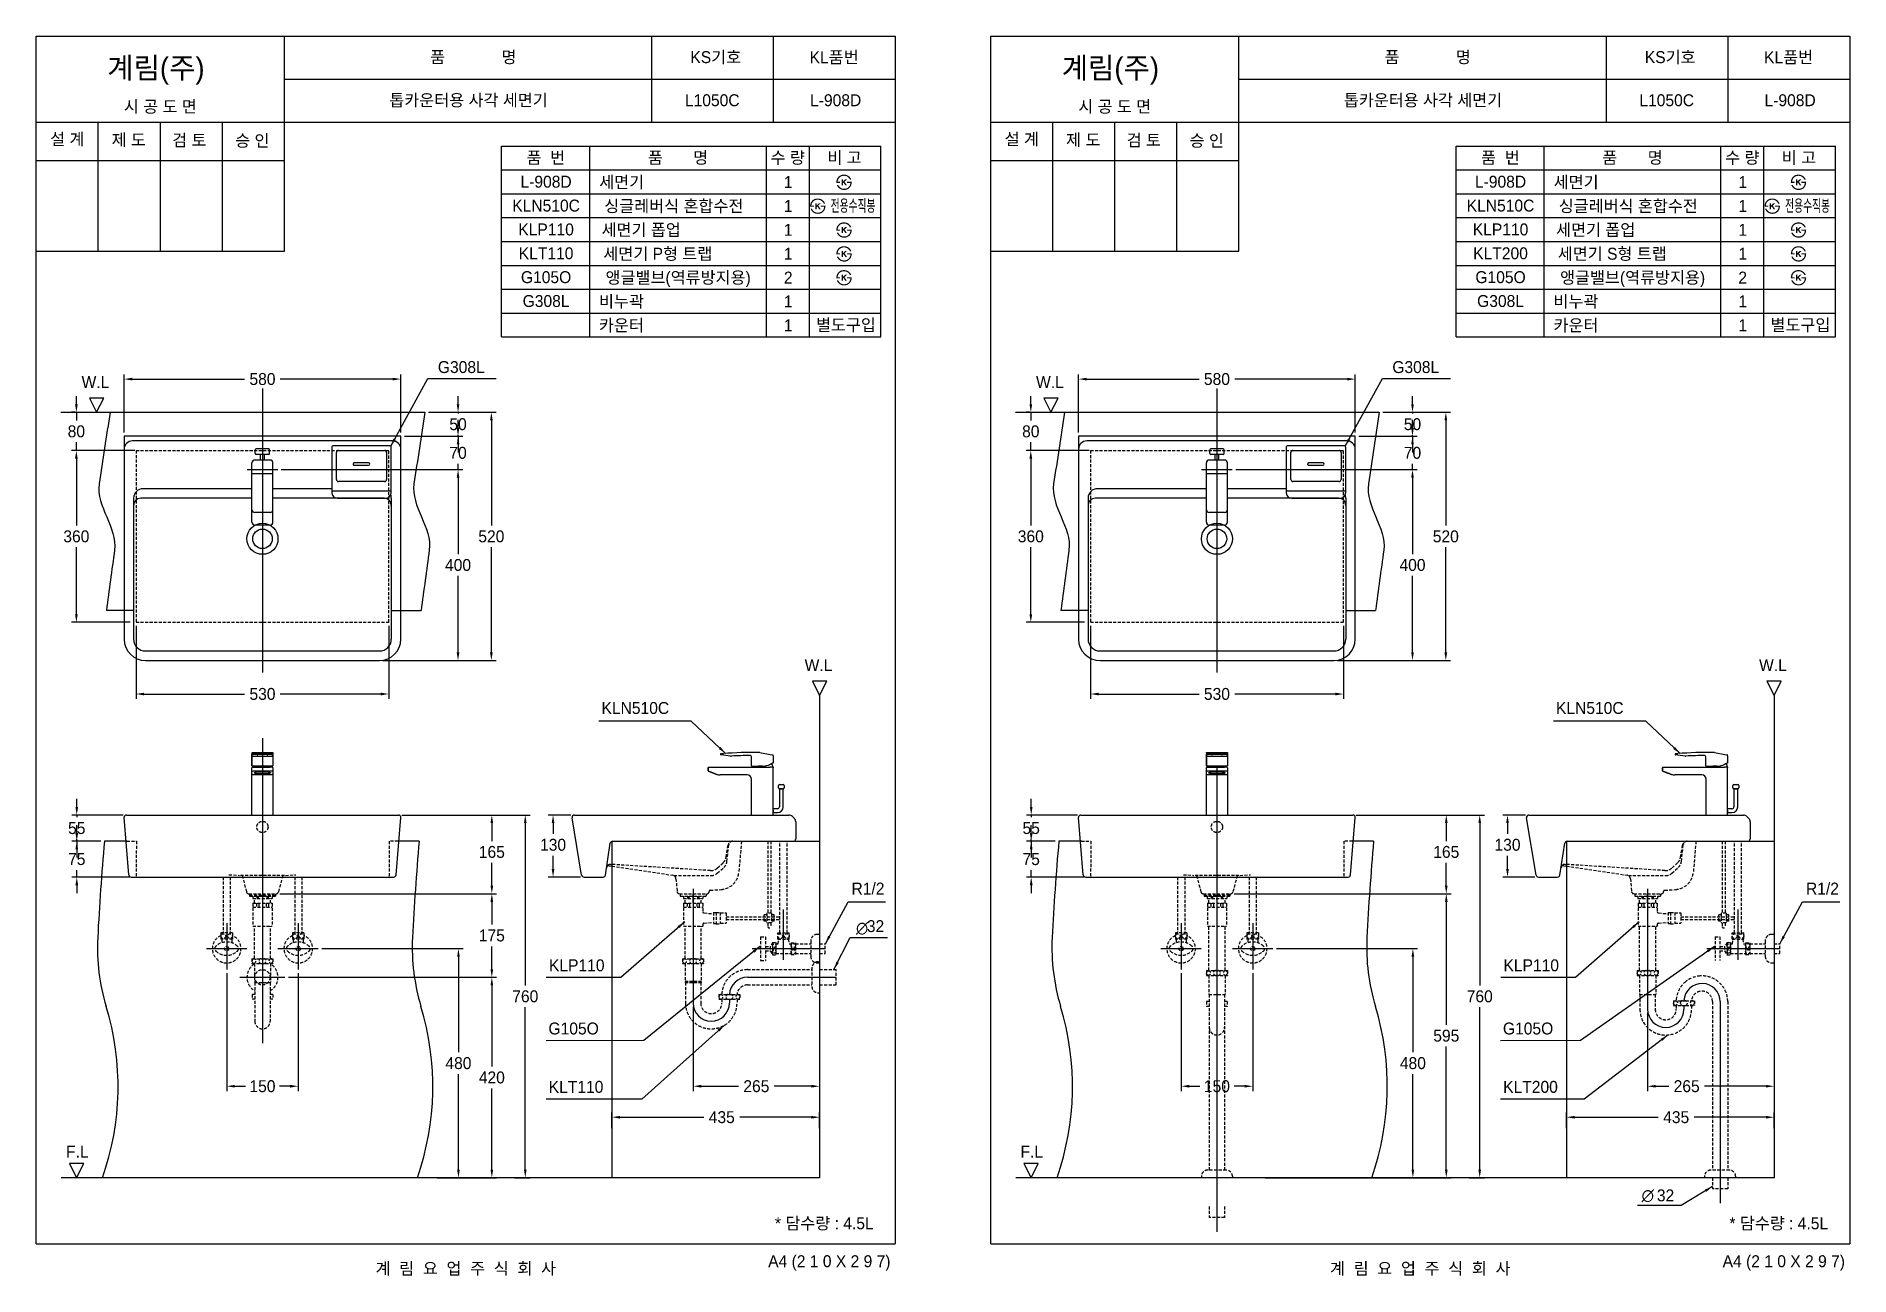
# Model space of a CAD drawing. Header units: millimetres. Extents: x 0 to 3800, y -67 to 2530.
import ezdxf
from ezdxf.enums import TextEntityAlignment as Align
from ezdxf.lldxf.tags import DXFTag

# ---------------------------------------------------------------- set-up
doc = ezdxf.new("R2010")
doc.units = ezdxf.units.MM
doc.linetypes.add('DASHED2', pattern=[9.525, 6.35, -3.175])
for name, color, linetype in [('TEXT', 7, 'Continuous'), ('내부선 및 부속', 4, 'Continuous'), ('도각라인', 7, 'Continuous'), ('외형선', 3, 'Continuous'), ('점선', 6, 'DASHED2'), ('중심선', 1, 'DASHED'), ('치수선', 7, 'Continuous')]:
    doc.layers.add(name, color=color, linetype=linetype)
doc.styles.add('140911', font='HBATANG.TTF', dxfattribs={"height": 23})
doc.styles.add('____', font='')
doc.styles.add('타이틀', font='H2GTRM.TTF', dxfattribs={"height": 25})
doc.styles.get('____').set_extended_font_data('굴림')
tags = doc.linetypes.add('DASHDOT', pattern=[70, 31, -13, 13, -13]).pattern_tags.tags
tags[10:11] = [DXFTag(74, 4), DXFTag(75, 0), DXFTag(340, '0'), DXFTag(46, 0.0), DXFTag(50, 0.0), DXFTag(44, 0.0), DXFTag(45, 0.0)]
tags[8:9] = [DXFTag(74, 4), DXFTag(75, 0), DXFTag(340, '0'), DXFTag(46, 0.0), DXFTag(50, 0.0), DXFTag(44, 0.0), DXFTag(45, 0.0)]
tags[6:7] = [DXFTag(74, 4), DXFTag(75, 0), DXFTag(340, '0'), DXFTag(46, 0.0), DXFTag(50, 0.0), DXFTag(44, 0.0), DXFTag(45, 0.0)]
tags[4:5] = [DXFTag(74, 4), DXFTag(75, 0), DXFTag(340, '0'), DXFTag(46, 0.0), DXFTag(50, 0.0), DXFTag(44, 0.0), DXFTag(45, 0.0)]
tags = doc.linetypes.add('DASHED', pattern=[25.72, 12.86, -12.86]).pattern_tags.tags
tags[6:7] = [DXFTag(74, 4), DXFTag(75, 0), DXFTag(340, '0'), DXFTag(46, 0.0), DXFTag(50, 0.0), DXFTag(44, 0.0), DXFTag(45, 0.0)]
tags[4:5] = [DXFTag(74, 4), DXFTag(75, 0), DXFTag(340, '0'), DXFTag(46, 0.0), DXFTag(50, 0.0), DXFTag(44, 0.0), DXFTag(45, 0.0)]
doc.dimstyles.new('MSADIM', dxfattribs={"dimtxt": 33, "dimasz": 17, "dimexe": 10, "dimexo": 7.5, "dimgap": 10, "dimtad": 0, "dimtih": 1, "dimtoh": 1, "dimdec": 0, "dimzin": 1, "dimdsep": 46, "dimtxsty": '____', "dimcen": 11.25, "dimadec": 0, "dimazin": 0, "dimtfac": 1, "dimtdec": 0, "dimtix": 1, "dimtmove": 0, "dimatfit": 3, "dimfxl": 1, "dimtolj": 1, "dimtzin": 1, "dimarcsym": 0})

msp = doc.modelspace()

# ---------------------------------------------------------------- texts
at = {"layer": 'TEXT', "style": '타이틀'}
for p in [(148.7, 2441.8), (2148.7, 2441.8)]:
    msp.add_text('계림(주)', height=44, dxfattribs=at).set_placement(p)
for s, p in [('품             명', (915.7, 2486.4)), ('KS기호', (1423.8, 2486.3)), ('KL품번', (1671.8, 2486.1)), ('품             명', (2915.7, 2486.4)), ('KS기호', (3423.8, 2486.3)), ('KL품번', (3671.8, 2486.1)), ('시 공 도 면', (259.9, 2382.7)), ('톱카운터용 사각 세면기', (905.8, 2396)), ('L1050C', (1416.5, 2396)), ('L-908D', (1675.1, 2396)), ('시 공 도 면', (2259.9, 2382.7)), ('톱카운터용 사각 세면기', (2905.8, 2396)), ('L1050C', (3416.5, 2396)), ('L-908D', (3675.1, 2396)), ('설 계', (65, 2314.6)), ('제 도', (193.8, 2312.9)), ('검 토', (320.8, 2312.3)), ('승 인', (452.7, 2311.4)), ('설 계', (2065, 2314.6)), ('제 도', (2193.8, 2312.9)), ('검 토', (2320.8, 2312.3)), ('승 인', (2452.7, 2311.4)), ('품  번', (1067.9, 2275.7)), ('품       명', (1344.8, 2275.7)), ('수 량', (1574.8, 2275.7)), ('비 고', (1693.6, 2275.7)), ('품  번', (3067.9, 2275.7)), ('품       명', (3344.8, 2275.7)), ('수 량', (3574.8, 2275.7)), ('비 고', (3693.6, 2275.7)), ('L-908D', (1068.3, 2225.3)), ('세면기', (1226.7, 2224.4)), ('1', (1575.7, 2224.4)), ('L-908D', (3068.3, 2225.3)), ('세면기', (3226.7, 2224.4)), ('1', (3575.7, 2224.4)), ('KLN510C', (1068.3, 2175.3)), ('싱글레버식 혼합수전', (1335.9, 2174.4)), ('1', (1575.7, 2174.4)), ('KLN510C', (3068.3, 2175.3)), ('싱글레버식 혼합수전', (3335.9, 2174.4)), ('1', (3575.7, 2174.4)), ('KLP110', (1068.3, 2125.3)), ('세면기 폽업', (1267.6, 2124.4)), ('1', (1575.7, 2124.4)), ('KLP110', (3068.3, 2125.3)), ('세면기 폽업', (3267.6, 2124.4)), ('1', (3575.7, 2124.4)), ('세면기 P형 트랩', (1302.4, 2074.4)), ('세면기 S형 트랩', (3302.4, 2074.4)), ('KLT110', (1068.3, 2075.3)), ('1', (1575.7, 2074.4)), ('KLT200', (3068.3, 2075.3)), ('1', (3575.7, 2074.4)), ('G105O', (1068.3, 2025.3)), ('앵글밸브(역류방지용)', (1345, 2024.4)), ('2', (1575.7, 2024.4)), ('G105O', (3068.3, 2025.3)), ('앵글밸브(역류방지용)', (3345, 2024.4)), ('2', (3575.7, 2024.4)), ('G308L', (1068.3, 1975.3)), ('비누곽', (1226.2, 1974.4)), ('1', (1575.7, 1974.4)), ('G308L', (3068.3, 1975.3)), ('비누곽', (3226.2, 1974.4)), ('1', (3575.7, 1974.4)), ('카운터', (1226.2, 1924.4)), ('별도구입', (1696.6, 1925.2)), ('카운터', (3226.2, 1924.4)), ('별도구입', (3696.6, 1925.2)), ('1', (1575.7, 1924.4)), ('1', (3575.7, 1924.4)), ('* 담수량 : 4.5L', (1651.3, 42.9)), ('* 담수량 : 4.5L', (3651.3, 42.9)), ('계  림  요  업  주  식  회  사', (900, -51.7)), ('계  림  요  업  주  식  회  사', (2900, -51.7))]:
    msp.add_text(s, height=25, dxfattribs=at).set_placement(p, align=Align.MIDDLE_CENTER)
at = {"layer": 'TEXT', "style": '타이틀', "width": 0.6}
for p in [(1711.6, 2175.2), (3711.6, 2175.2)]:
    msp.add_text('전용수직봉', height=25, dxfattribs=at).set_placement(p, align=Align.MIDDLE_CENTER)
at = {"layer": 'TEXT', "style": '타이틀'}
for s, p in [('W.L', (124, 1805.5)), ('W.L', (2124, 1805.5)), ('W.L', (1639.1, 1212.4)), ('W.L', (3639.1, 1212.4)), ('F.L', (86.1, 193.1)), ('F.L', (2086.1, 193.1))]:
    msp.add_text(s, height=25, dxfattribs=at).set_placement(p, align=Align.MIDDLE)
for p in [(1790, -36.5), (3790, -36.5)]:
    msp.add_text('A4 (2 1 0 X 2 9 7)', height=25, dxfattribs=at).set_placement(p, align=Align.MIDDLE_RIGHT)
at = {"layer": 'TEXT', "linetype": 'Continuous', "char_height": 25, "width": 380.447, "attachment_point": 1, "line_spacing_factor": 0.963855, "style": '타이틀'}
for insert in [(841.5, 1849.4), (2841.5, 1849.4)]:
    msp.add_mtext('\\A1;G308L', dxfattribs=dict(at, insert=insert))
at = {"layer": 'TEXT', "char_height": 25, "width": 380.447, "attachment_point": 1, "line_spacing_factor": 0.963855, "style": '타이틀'}
for s, insert in [('\\A1;KLN510C', (1184.4, 1135.1)), ('\\A1;KLN510C', (3184.4, 1135.1)), ('\\A1;KLP110', (1074.4, 596)), ('\\A1;KLP110', (3074.4, 596)), ('\\A1;G105O', (1073.3, 463.6)), ('\\A1;G105O', (3073.3, 463.6)), ('\\A1;KLT110', (1073.8, 341.3)), ('\\A1;KLT200', (3073.8, 341.3))]:
    msp.add_mtext(s, dxfattribs=dict(at, insert=insert))
at = {"layer": '치수선'}
for s, style, p in [('∅', '____', (1717.8, 649.1)), ('32', '타이틀', (1740.4, 653.1)), ('∅', '140911', (3363.9, 88.8)), ('32', '타이틀', (3395.9, 89))]:
    msp.add_text(s, height=25, dxfattribs=dict(at, style=style)).set_placement(p)
at = {"layer": '치수선', "linetype": 'Continuous', "char_height": 25, "width": 380.447, "attachment_point": 1, "line_spacing_factor": 0.963855, "style": '타이틀'}
for insert in [(1708.3, 756.8), (3708.3, 756.8)]:
    msp.add_mtext('\\A1;R1/2', dxfattribs=dict(at, insert=insert))

# ---------------------------------------------------------------- blocks, each defined once
blk = doc.blocks.new('*D1')
at = {"layer": '치수선', "color": 0, "linetype": 'Continuous', "lineweight": -2, "transparency": 16777216}
for p, q in [((184, 1699.6), (184, 1821.7)), ((201, 1811.7), (436.6, 1811.7)), ((747, 1811.7), (511.4, 1811.7)), ((764, 1699.6), (764, 1821.7))]:
    blk.add_line(p, q, dxfattribs=at)
at = {"layer": '치수선', "color": 0, "linetype": 'Continuous', "transparency": 16777216}
for points in [[(201, 1814.5), (201, 1808.9), (184, 1811.7)], [(747, 1814.5), (747, 1808.9), (764, 1811.7)]]:
    blk.add_solid(points, dxfattribs=at)
at = {"layer": '치수선', "color": 0, "linetype": 'Continuous', "transparency": 16777216, "insert": (474, 1811.7), "char_height": 25, "attachment_point": 5, "style": '____'}
blk.add_mtext('\\A1;580', dxfattribs=at)
blk = doc.blocks.new('*D2')
at = {"layer": '치수선', "color": 0, "linetype": 'Continuous', "lineweight": -2, "transparency": 16777216}
for p, q in [((84, 1759.1), (84, 1776.1)), ((81.5, 1742.1), (74, 1742.1)), ((84, 1742.1), (84, 1724.9)), ((84, 1662.1), (84, 1679.3)), ((206.5, 1662.1), (74, 1662.1)), ((84, 1645.1), (84, 1628.1))]:
    blk.add_line(p, q, dxfattribs=at)
at = {"layer": '치수선', "color": 0, "linetype": 'Continuous', "transparency": 16777216}
for points in [[(81.2, 1759.1), (86.9, 1759.1), (84, 1742.1)], [(81.2, 1645.1), (86.9, 1645.1), (84, 1662.1)]]:
    blk.add_solid(points, dxfattribs=at)
at = {"layer": '치수선', "color": 0, "linetype": 'Continuous', "transparency": 16777216, "insert": (84, 1702.1), "char_height": 25, "attachment_point": 5, "style": '____'}
blk.add_mtext('\\A1;80', dxfattribs=at)
blk = doc.blocks.new('*D3')
at = {"layer": '치수선', "color": 0, "linetype": 'Continuous', "lineweight": -2, "transparency": 16777216}
for p, q in [((201.5, 1662.1), (74, 1662.1)), ((84, 1645.1), (84, 1504.9)), ((84, 1319.1), (84, 1459.3)), ((196.5, 1302.1), (74, 1302.1))]:
    blk.add_line(p, q, dxfattribs=at)
at = {"layer": '치수선', "color": 0, "linetype": 'Continuous', "transparency": 16777216}
for points in [[(81.2, 1645.1), (86.9, 1645.1), (84, 1662.1)], [(81.2, 1319.1), (86.9, 1319.1), (84, 1302.1)]]:
    blk.add_solid(points, dxfattribs=at)
at = {"layer": '치수선', "color": 0, "linetype": 'Continuous', "transparency": 16777216, "insert": (84, 1482.1), "char_height": 25, "attachment_point": 5, "style": '____'}
blk.add_mtext('\\A1;360', dxfattribs=at)
blk = doc.blocks.new('*D4')
at = {"layer": '치수선', "color": 0, "linetype": 'Continuous', "lineweight": -2, "transparency": 16777216}
for p, q in [((209, 1294.6), (209, 1141.9)), ((739, 1294.6), (739, 1141.9)), ((226, 1151.9), (436.6, 1151.9)), ((722, 1151.9), (511.4, 1151.9))]:
    blk.add_line(p, q, dxfattribs=at)
at = {"layer": '치수선', "color": 0, "linetype": 'Continuous', "transparency": 16777216}
for points in [[(226, 1154.7), (226, 1149), (209, 1151.9)], [(722, 1154.7), (722, 1149), (739, 1151.9)]]:
    blk.add_solid(points, dxfattribs=at)
at = {"layer": '치수선', "color": 0, "linetype": 'Continuous', "transparency": 16777216, "insert": (474, 1151.9), "char_height": 25, "attachment_point": 5, "style": '____'}
blk.add_mtext('\\A1;530', dxfattribs=at)
blk = doc.blocks.new('*D5')
at = {"layer": '치수선', "color": 0, "linetype": 'Continuous', "lineweight": -2, "transparency": 16777216}
for p, q in [((883.8, 1759.1), (883.8, 1776.1)), ((821.7, 1742.1), (893.8, 1742.1)), ((883.8, 1742.1), (883.8, 1739.9)), ((771.5, 1692.1), (893.8, 1692.1)), ((883.8, 1692.1), (883.8, 1694.3)), ((883.8, 1675.1), (883.8, 1658.1))]:
    blk.add_line(p, q, dxfattribs=at)
at = {"layer": '치수선', "color": 0, "linetype": 'Continuous', "transparency": 16777216}
for points in [[(881, 1759.1), (886.6, 1759.1), (883.8, 1742.1)], [(881, 1675.1), (886.6, 1675.1), (883.8, 1692.1)]]:
    blk.add_solid(points, dxfattribs=at)
at = {"layer": '치수선', "color": 0, "linetype": 'Continuous', "transparency": 16777216, "insert": (883.8, 1717.1), "char_height": 25, "attachment_point": 5, "style": '____'}
blk.add_mtext('\\A1;50', dxfattribs=at)
blk = doc.blocks.new('*D6')
at = {"layer": '치수선', "color": 0, "linetype": 'Continuous', "lineweight": -2, "transparency": 16777216}
for p, q in [((883.8, 1709.1), (883.8, 1726.1)), ((771.5, 1692.1), (893.8, 1692.1)), ((883.8, 1692.1), (883.8, 1679.9)), ((883.8, 1622.1), (883.8, 1634.3)), ((513.5, 1622.1), (893.8, 1622.1)), ((883.8, 1605.1), (883.8, 1588.1))]:
    blk.add_line(p, q, dxfattribs=at)
at = {"layer": '치수선', "color": 0, "linetype": 'Continuous', "transparency": 16777216}
for points in [[(881, 1709.1), (886.6, 1709.1), (883.8, 1692.1)], [(881, 1605.1), (886.6, 1605.1), (883.8, 1622.1)]]:
    blk.add_solid(points, dxfattribs=at)
at = {"layer": '치수선', "color": 0, "linetype": 'Continuous', "transparency": 16777216, "insert": (883.8, 1657.1), "char_height": 25, "attachment_point": 5, "style": '____'}
blk.add_mtext('\\A1;70', dxfattribs=at)
blk = doc.blocks.new('*D7')
at = {"layer": '치수선', "color": 0, "linetype": 'Continuous', "lineweight": -2, "transparency": 16777216}
for p, q in [((513.5, 1622.1), (893.8, 1622.1)), ((883.8, 1605.1), (883.8, 1444.9)), ((883.8, 1239.1), (883.8, 1399.3)), ((726.5, 1222.1), (893.8, 1222.1))]:
    blk.add_line(p, q, dxfattribs=at)
at = {"layer": '치수선', "color": 0, "linetype": 'Continuous', "transparency": 16777216}
for points in [[(881, 1605.1), (886.6, 1605.1), (883.8, 1622.1)], [(881, 1239.1), (886.6, 1239.1), (883.8, 1222.1)]]:
    blk.add_solid(points, dxfattribs=at)
at = {"layer": '치수선', "color": 0, "linetype": 'Continuous', "transparency": 16777216, "insert": (883.8, 1422.1), "char_height": 25, "attachment_point": 5, "style": '____'}
blk.add_mtext('\\A1;400', dxfattribs=at)
blk = doc.blocks.new('*D8')
at = {"layer": '치수선', "color": 0, "linetype": 'Continuous', "lineweight": -2, "transparency": 16777216}
for p, q in [((821.7, 1742.1), (963.6, 1742.1)), ((953.6, 1725.1), (953.6, 1504.9)), ((953.6, 1239.1), (953.6, 1459.3)), ((726.5, 1222.1), (963.6, 1222.1))]:
    blk.add_line(p, q, dxfattribs=at)
at = {"layer": '치수선', "color": 0, "linetype": 'Continuous', "transparency": 16777216}
for points in [[(950.8, 1725.1), (956.5, 1725.1), (953.6, 1742.1)], [(950.8, 1239.1), (956.5, 1239.1), (953.6, 1222.1)]]:
    blk.add_solid(points, dxfattribs=at)
at = {"layer": '치수선', "color": 0, "linetype": 'Continuous', "transparency": 16777216, "insert": (953.6, 1482.1), "char_height": 25, "attachment_point": 5, "style": '____'}
blk.add_mtext('\\A1;520', dxfattribs=at)
blk = doc.blocks.new('*D9')
at = {"layer": '치수선', "color": 0, "linetype": 'Continuous', "lineweight": -2, "transparency": 16777216}
for p, q in [((84.8, 915.4), (84.8, 932.4)), ((182, 898.4), (74.8, 898.4)), ((84.8, 898.4), (84.8, 893.7)), ((135.3, 843.4), (74.8, 843.4)), ((84.8, 843.4), (84.8, 848.1)), ((84.8, 826.4), (84.8, 809.4))]:
    blk.add_line(p, q, dxfattribs=at)
at = {"layer": '치수선', "color": 0, "linetype": 'Continuous', "transparency": 16777216}
for points in [[(82, 915.4), (87.7, 915.4), (84.8, 898.4)], [(82, 826.4), (87.7, 826.4), (84.8, 843.4)]]:
    blk.add_solid(points, dxfattribs=at)
at = {"layer": '치수선', "color": 0, "linetype": 'Continuous', "transparency": 16777216, "insert": (84.8, 870.9), "char_height": 25, "attachment_point": 5, "style": '____'}
blk.add_mtext('\\A1;55', dxfattribs=at)
blk = doc.blocks.new('*D10')
at = {"layer": '치수선', "color": 0, "linetype": 'Continuous', "lineweight": -2, "transparency": 16777216}
for p, q in [((84.8, 860.4), (84.8, 877.4)), ((135.3, 843.4), (74.8, 843.4)), ((84.8, 843.4), (84.8, 828.8)), ((195.8, 768.4), (74.8, 768.4)), ((84.8, 768.4), (84.8, 783.1)), ((84.8, 751.4), (84.8, 734.4))]:
    blk.add_line(p, q, dxfattribs=at)
at = {"layer": '치수선', "color": 0, "linetype": 'Continuous', "transparency": 16777216}
for points in [[(82, 860.4), (87.7, 860.4), (84.8, 843.4)], [(82, 751.4), (87.7, 751.4), (84.8, 768.4)]]:
    blk.add_solid(points, dxfattribs=at)
at = {"layer": '치수선', "color": 0, "linetype": 'Continuous', "transparency": 16777216, "insert": (84.8, 805.9), "char_height": 25, "attachment_point": 5, "style": '____'}
blk.add_mtext('\\A1;75', dxfattribs=at)
blk = doc.blocks.new('*D11')
at = {"layer": '치수선', "color": 0, "linetype": 'Continuous', "lineweight": -2, "transparency": 16777216}
for p, q in [((765.8, 898.4), (964.6, 898.4)), ((954.6, 881.4), (954.6, 843.8)), ((954.6, 750.4), (954.6, 798.1)), ((510.1, 733.4), (964.6, 733.4))]:
    blk.add_line(p, q, dxfattribs=at)
at = {"layer": '치수선', "color": 0, "linetype": 'Continuous', "transparency": 16777216}
for points in [[(951.8, 881.4), (957.4, 881.4), (954.6, 898.4)], [(951.8, 750.4), (957.4, 750.4), (954.6, 733.4)]]:
    blk.add_solid(points, dxfattribs=at)
at = {"layer": '치수선', "color": 0, "linetype": 'Continuous', "transparency": 16777216, "insert": (954.6, 820.9), "char_height": 25, "attachment_point": 5, "style": '____'}
blk.add_mtext('\\A1;165', dxfattribs=at)
blk = doc.blocks.new('*D12')
at = {"layer": '치수선', "color": 0, "linetype": 'Continuous', "lineweight": -2, "transparency": 16777216}
for p, q in [((510.1, 733.4), (964.6, 733.4)), ((954.6, 716.4), (954.6, 668.8)), ((954.6, 575.4), (954.6, 623.1)), ((528.4, 558.4), (964.6, 558.4))]:
    blk.add_line(p, q, dxfattribs=at)
at = {"layer": '치수선', "color": 0, "linetype": 'Continuous', "transparency": 16777216}
for points in [[(951.8, 716.4), (957.4, 716.4), (954.6, 733.4)], [(951.8, 575.4), (957.4, 575.4), (954.6, 558.4)]]:
    blk.add_solid(points, dxfattribs=at)
at = {"layer": '치수선', "color": 0, "linetype": 'Continuous', "transparency": 16777216, "insert": (954.6, 645.9), "char_height": 25, "attachment_point": 5, "style": '____'}
blk.add_mtext('\\A1;175', dxfattribs=at)
blk = doc.blocks.new('*D13')
at = {"layer": '치수선', "color": 0, "linetype": 'Continuous', "lineweight": -2, "transparency": 16777216}
for p, q in [((528.4, 558.4), (964.6, 558.4)), ((954.6, 541.4), (954.6, 371.3)), ((954.6, 155.4), (954.6, 325.6)), ((878.1, 138.4), (964.6, 138.4))]:
    blk.add_line(p, q, dxfattribs=at)
at = {"layer": '치수선', "color": 0, "linetype": 'Continuous', "transparency": 16777216}
for points in [[(951.8, 541.4), (957.4, 541.4), (954.6, 558.4)], [(951.8, 155.4), (957.4, 155.4), (954.6, 138.4)]]:
    blk.add_solid(points, dxfattribs=at)
at = {"layer": '치수선', "color": 0, "linetype": 'Continuous', "transparency": 16777216, "insert": (954.6, 348.4), "char_height": 25, "attachment_point": 5, "style": '____'}
blk.add_mtext('\\A1;420', dxfattribs=at)
blk = doc.blocks.new('*D14')
at = {"layer": '치수선', "color": 0, "linetype": 'Continuous', "lineweight": -2, "transparency": 16777216}
for p, q in [((598.5, 618.4), (894.6, 618.4)), ((884.6, 601.4), (884.6, 401.3)), ((884.6, 155.4), (884.6, 355.6)), ((839.9, 138.4), (894.6, 138.4))]:
    blk.add_line(p, q, dxfattribs=at)
at = {"layer": '치수선', "color": 0, "linetype": 'Continuous', "transparency": 16777216}
for points in [[(881.8, 601.4), (887.4, 601.4), (884.6, 618.4)], [(881.8, 155.4), (887.4, 155.4), (884.6, 138.4)]]:
    blk.add_solid(points, dxfattribs=at)
at = {"layer": '치수선', "color": 0, "linetype": 'Continuous', "transparency": 16777216, "insert": (884.6, 378.4), "char_height": 25, "attachment_point": 5, "style": '____'}
blk.add_mtext('\\A1;480', dxfattribs=at)
blk = doc.blocks.new('*D15')
at = {"layer": '치수선', "color": 0, "linetype": 'Continuous', "lineweight": -2, "transparency": 16777216}
for p, q in [((765.8, 898.4), (1034.7, 898.4)), ((1024.7, 881.4), (1024.7, 541.3)), ((1024.7, 155.4), (1024.7, 495.6)), ((1002.4, 138.4), (1034.7, 138.4))]:
    blk.add_line(p, q, dxfattribs=at)
at = {"layer": '치수선', "color": 0, "linetype": 'Continuous', "transparency": 16777216}
for points in [[(1021.9, 881.4), (1027.5, 881.4), (1024.7, 898.4)], [(1021.9, 155.4), (1027.5, 155.4), (1024.7, 138.4)]]:
    blk.add_solid(points, dxfattribs=at)
at = {"layer": '치수선', "color": 0, "linetype": 'Continuous', "transparency": 16777216, "insert": (1024.7, 518.4), "char_height": 25, "attachment_point": 5, "style": '____'}
blk.add_mtext('\\A1;760', dxfattribs=at)
blk = doc.blocks.new('*D16')
at = {"layer": '치수선', "color": 0, "linetype": 'Continuous', "lineweight": -2, "transparency": 16777216}
for p, q in [((399, 566.9), (399, 320.1)), ((549, 566.9), (549, 320.1)), ((416, 330.1), (438.1, 330.1)), ((532, 330.1), (509.9, 330.1))]:
    blk.add_line(p, q, dxfattribs=at)
at = {"layer": '치수선', "color": 0, "linetype": 'Continuous', "transparency": 16777216}
for points in [[(416, 333), (416, 327.3), (399, 330.1)], [(532, 333), (532, 327.3), (549, 330.1)]]:
    blk.add_solid(points, dxfattribs=at)
at = {"layer": '치수선', "color": 0, "linetype": 'Continuous', "transparency": 16777216, "insert": (474, 330.1), "char_height": 25, "attachment_point": 5, "style": '____'}
blk.add_mtext('\\A1;150', dxfattribs=at)
blk = doc.blocks.new('*D17')
at = {"layer": '치수선', "color": 0, "linetype": 'Continuous', "lineweight": -2, "transparency": 16777216}
for p, q in [((1376.4, 496.9), (1376.4, 320.1)), ((1393.4, 330.1), (1471.6, 330.1)), ((1624.4, 330.1), (1546.2, 330.1)), ((1641.4, 338), (1641.4, 320.1))]:
    blk.add_line(p, q, dxfattribs=at)
at = {"layer": '치수선', "color": 0, "linetype": 'Continuous', "transparency": 16777216}
for points in [[(1393.4, 333), (1393.4, 327.3), (1376.4, 330.1)], [(1624.4, 333), (1624.4, 327.3), (1641.4, 330.1)]]:
    blk.add_solid(points, dxfattribs=at)
at = {"layer": '치수선', "color": 0, "linetype": 'Continuous', "transparency": 16777216, "insert": (1508.9, 330.1), "char_height": 25, "attachment_point": 5, "style": '____'}
blk.add_mtext('\\A1;265', dxfattribs=at)
blk = doc.blocks.new('*D18')
at = {"layer": '치수선', "color": 0, "linetype": 'Continuous', "lineweight": -2, "transparency": 16777216}
for p, q in [((1206.4, 242.2), (1206.4, 275.2)), ((1641.4, 242.2), (1641.4, 275.2)), ((1223.4, 265.2), (1398.7, 265.2)), ((1624.4, 265.2), (1474.1, 265.2))]:
    blk.add_line(p, q, dxfattribs=at)
at = {"layer": '치수선', "color": 0, "linetype": 'Continuous', "transparency": 16777216}
for points in [[(1223.4, 268), (1223.4, 262.3), (1206.4, 265.2)], [(1624.4, 268), (1624.4, 262.3), (1641.4, 265.2)]]:
    blk.add_solid(points, dxfattribs=at)
at = {"layer": '치수선', "color": 0, "linetype": 'Continuous', "transparency": 16777216, "insert": (1436.4, 265.2), "char_height": 25, "attachment_point": 5, "style": '____'}
blk.add_mtext('\\A1;435', dxfattribs=at)
blk = doc.blocks.new('*D19')
at = {"layer": '치수선', "color": 0, "linetype": 'Continuous', "lineweight": -2, "transparency": 16777216}
for p, q in [((1120.3, 898.4), (1072.9, 898.4)), ((1082.9, 881.4), (1082.9, 858.8)), ((1082.9, 785.4), (1082.9, 813.1)), ((1140.3, 768.4), (1072.9, 768.4))]:
    blk.add_line(p, q, dxfattribs=at)
at = {"layer": '치수선', "color": 0, "linetype": 'Continuous', "transparency": 16777216}
for points in [[(1080, 881.4), (1085.7, 881.4), (1082.9, 898.4)], [(1080, 785.4), (1085.7, 785.4), (1082.9, 768.4)]]:
    blk.add_solid(points, dxfattribs=at)
at = {"layer": '치수선', "color": 0, "linetype": 'Continuous', "transparency": 16777216, "insert": (1082.9, 835.9), "char_height": 25, "attachment_point": 5, "style": '____'}
blk.add_mtext('\\A1;130', dxfattribs=at)
blk = doc.blocks.new('*D20')
at = {"layer": '치수선', "color": 0, "linetype": 'Continuous', "lineweight": -2, "transparency": 16777216}
for p, q in [((2184, 1699.6), (2184, 1821.7)), ((2201, 1811.7), (2436.6, 1811.7)), ((2747, 1811.7), (2511.4, 1811.7)), ((2764, 1699.6), (2764, 1821.7))]:
    blk.add_line(p, q, dxfattribs=at)
at = {"layer": '치수선', "color": 0, "linetype": 'Continuous', "transparency": 16777216}
for points in [[(2201, 1814.5), (2201, 1808.9), (2184, 1811.7)], [(2747, 1814.5), (2747, 1808.9), (2764, 1811.7)]]:
    blk.add_solid(points, dxfattribs=at)
at = {"layer": '치수선', "color": 0, "linetype": 'Continuous', "transparency": 16777216, "insert": (2474, 1811.7), "char_height": 25, "attachment_point": 5, "style": '____'}
blk.add_mtext('\\A1;580', dxfattribs=at)
blk = doc.blocks.new('*D21')
at = {"layer": '치수선', "color": 0, "linetype": 'Continuous', "lineweight": -2, "transparency": 16777216}
for p, q in [((2084, 1759.1), (2084, 1776.1)), ((2081.5, 1742.1), (2074, 1742.1)), ((2084, 1742.1), (2084, 1724.9)), ((2084, 1662.1), (2084, 1679.3)), ((2206.5, 1662.1), (2074, 1662.1)), ((2084, 1645.1), (2084, 1628.1))]:
    blk.add_line(p, q, dxfattribs=at)
at = {"layer": '치수선', "color": 0, "linetype": 'Continuous', "transparency": 16777216}
for points in [[(2081.2, 1759.1), (2086.9, 1759.1), (2084, 1742.1)], [(2081.2, 1645.1), (2086.9, 1645.1), (2084, 1662.1)]]:
    blk.add_solid(points, dxfattribs=at)
at = {"layer": '치수선', "color": 0, "linetype": 'Continuous', "transparency": 16777216, "insert": (2084, 1702.1), "char_height": 25, "attachment_point": 5, "style": '____'}
blk.add_mtext('\\A1;80', dxfattribs=at)
blk = doc.blocks.new('*D22')
at = {"layer": '치수선', "color": 0, "linetype": 'Continuous', "lineweight": -2, "transparency": 16777216}
for p, q in [((2201.5, 1662.1), (2074, 1662.1)), ((2084, 1645.1), (2084, 1504.9)), ((2084, 1319.1), (2084, 1459.3)), ((2196.5, 1302.1), (2074, 1302.1))]:
    blk.add_line(p, q, dxfattribs=at)
at = {"layer": '치수선', "color": 0, "linetype": 'Continuous', "transparency": 16777216}
for points in [[(2081.2, 1645.1), (2086.9, 1645.1), (2084, 1662.1)], [(2081.2, 1319.1), (2086.9, 1319.1), (2084, 1302.1)]]:
    blk.add_solid(points, dxfattribs=at)
at = {"layer": '치수선', "color": 0, "linetype": 'Continuous', "transparency": 16777216, "insert": (2084, 1482.1), "char_height": 25, "attachment_point": 5, "style": '____'}
blk.add_mtext('\\A1;360', dxfattribs=at)
blk = doc.blocks.new('*D23')
at = {"layer": '치수선', "color": 0, "linetype": 'Continuous', "lineweight": -2, "transparency": 16777216}
for p, q in [((2209, 1294.6), (2209, 1141.9)), ((2739, 1294.6), (2739, 1141.9)), ((2226, 1151.9), (2436.6, 1151.9)), ((2722, 1151.9), (2511.4, 1151.9))]:
    blk.add_line(p, q, dxfattribs=at)
at = {"layer": '치수선', "color": 0, "linetype": 'Continuous', "transparency": 16777216}
for points in [[(2226, 1154.7), (2226, 1149), (2209, 1151.9)], [(2722, 1154.7), (2722, 1149), (2739, 1151.9)]]:
    blk.add_solid(points, dxfattribs=at)
at = {"layer": '치수선', "color": 0, "linetype": 'Continuous', "transparency": 16777216, "insert": (2474, 1151.9), "char_height": 25, "attachment_point": 5, "style": '____'}
blk.add_mtext('\\A1;530', dxfattribs=at)
blk = doc.blocks.new('*D24')
at = {"layer": '치수선', "color": 0, "linetype": 'Continuous', "lineweight": -2, "transparency": 16777216}
for p, q in [((2883.8, 1759.1), (2883.8, 1776.1)), ((2821.7, 1742.1), (2893.8, 1742.1)), ((2883.8, 1742.1), (2883.8, 1739.9)), ((2771.5, 1692.1), (2893.8, 1692.1)), ((2883.8, 1692.1), (2883.8, 1694.3)), ((2883.8, 1675.1), (2883.8, 1658.1))]:
    blk.add_line(p, q, dxfattribs=at)
at = {"layer": '치수선', "color": 0, "linetype": 'Continuous', "transparency": 16777216}
for points in [[(2881, 1759.1), (2886.6, 1759.1), (2883.8, 1742.1)], [(2881, 1675.1), (2886.6, 1675.1), (2883.8, 1692.1)]]:
    blk.add_solid(points, dxfattribs=at)
at = {"layer": '치수선', "color": 0, "linetype": 'Continuous', "transparency": 16777216, "insert": (2883.8, 1717.1), "char_height": 25, "attachment_point": 5, "style": '____'}
blk.add_mtext('\\A1;50', dxfattribs=at)
blk = doc.blocks.new('*D25')
at = {"layer": '치수선', "color": 0, "linetype": 'Continuous', "lineweight": -2, "transparency": 16777216}
for p, q in [((2883.8, 1709.1), (2883.8, 1726.1)), ((2771.5, 1692.1), (2893.8, 1692.1)), ((2883.8, 1692.1), (2883.8, 1679.9)), ((2883.8, 1622.1), (2883.8, 1634.3)), ((2513.5, 1622.1), (2893.8, 1622.1)), ((2883.8, 1605.1), (2883.8, 1588.1))]:
    blk.add_line(p, q, dxfattribs=at)
at = {"layer": '치수선', "color": 0, "linetype": 'Continuous', "transparency": 16777216}
for points in [[(2881, 1709.1), (2886.6, 1709.1), (2883.8, 1692.1)], [(2881, 1605.1), (2886.6, 1605.1), (2883.8, 1622.1)]]:
    blk.add_solid(points, dxfattribs=at)
at = {"layer": '치수선', "color": 0, "linetype": 'Continuous', "transparency": 16777216, "insert": (2883.8, 1657.1), "char_height": 25, "attachment_point": 5, "style": '____'}
blk.add_mtext('\\A1;70', dxfattribs=at)
blk = doc.blocks.new('*D26')
at = {"layer": '치수선', "color": 0, "linetype": 'Continuous', "lineweight": -2, "transparency": 16777216}
for p, q in [((2513.5, 1622.1), (2893.8, 1622.1)), ((2883.8, 1605.1), (2883.8, 1444.9)), ((2883.8, 1239.1), (2883.8, 1399.3)), ((2726.5, 1222.1), (2893.8, 1222.1))]:
    blk.add_line(p, q, dxfattribs=at)
at = {"layer": '치수선', "color": 0, "linetype": 'Continuous', "transparency": 16777216}
for points in [[(2881, 1605.1), (2886.6, 1605.1), (2883.8, 1622.1)], [(2881, 1239.1), (2886.6, 1239.1), (2883.8, 1222.1)]]:
    blk.add_solid(points, dxfattribs=at)
at = {"layer": '치수선', "color": 0, "linetype": 'Continuous', "transparency": 16777216, "insert": (2883.8, 1422.1), "char_height": 25, "attachment_point": 5, "style": '____'}
blk.add_mtext('\\A1;400', dxfattribs=at)
blk = doc.blocks.new('*D27')
at = {"layer": '치수선', "color": 0, "linetype": 'Continuous', "lineweight": -2, "transparency": 16777216}
for p, q in [((2821.7, 1742.1), (2963.6, 1742.1)), ((2953.6, 1725.1), (2953.6, 1504.9)), ((2953.6, 1239.1), (2953.6, 1459.3)), ((2726.5, 1222.1), (2963.6, 1222.1))]:
    blk.add_line(p, q, dxfattribs=at)
at = {"layer": '치수선', "color": 0, "linetype": 'Continuous', "transparency": 16777216}
for points in [[(2950.8, 1725.1), (2956.5, 1725.1), (2953.6, 1742.1)], [(2950.8, 1239.1), (2956.5, 1239.1), (2953.6, 1222.1)]]:
    blk.add_solid(points, dxfattribs=at)
at = {"layer": '치수선', "color": 0, "linetype": 'Continuous', "transparency": 16777216, "insert": (2953.6, 1482.1), "char_height": 25, "attachment_point": 5, "style": '____'}
blk.add_mtext('\\A1;520', dxfattribs=at)
blk = doc.blocks.new('*D28')
at = {"layer": '치수선', "color": 0, "linetype": 'Continuous', "lineweight": -2, "transparency": 16777216}
for p, q in [((2084.8, 915.4), (2084.8, 932.4)), ((2182, 898.4), (2074.8, 898.4)), ((2084.8, 898.4), (2084.8, 893.7)), ((2135.3, 843.4), (2074.8, 843.4)), ((2084.8, 843.4), (2084.8, 848.1)), ((2084.8, 826.4), (2084.8, 809.4))]:
    blk.add_line(p, q, dxfattribs=at)
at = {"layer": '치수선', "color": 0, "linetype": 'Continuous', "transparency": 16777216}
for points in [[(2082, 915.4), (2087.7, 915.4), (2084.8, 898.4)], [(2082, 826.4), (2087.7, 826.4), (2084.8, 843.4)]]:
    blk.add_solid(points, dxfattribs=at)
at = {"layer": '치수선', "color": 0, "linetype": 'Continuous', "transparency": 16777216, "insert": (2084.8, 870.9), "char_height": 25, "attachment_point": 5, "style": '____'}
blk.add_mtext('\\A1;55', dxfattribs=at)
blk = doc.blocks.new('*D29')
at = {"layer": '치수선', "color": 0, "linetype": 'Continuous', "lineweight": -2, "transparency": 16777216}
for p, q in [((2084.8, 860.4), (2084.8, 877.4)), ((2135.3, 843.4), (2074.8, 843.4)), ((2084.8, 843.4), (2084.8, 828.8)), ((2195.8, 768.4), (2074.8, 768.4)), ((2084.8, 768.4), (2084.8, 783.1)), ((2084.8, 751.4), (2084.8, 734.4))]:
    blk.add_line(p, q, dxfattribs=at)
at = {"layer": '치수선', "color": 0, "linetype": 'Continuous', "transparency": 16777216}
for points in [[(2082, 860.4), (2087.7, 860.4), (2084.8, 843.4)], [(2082, 751.4), (2087.7, 751.4), (2084.8, 768.4)]]:
    blk.add_solid(points, dxfattribs=at)
at = {"layer": '치수선', "color": 0, "linetype": 'Continuous', "transparency": 16777216, "insert": (2084.8, 805.9), "char_height": 25, "attachment_point": 5, "style": '____'}
blk.add_mtext('\\A1;75', dxfattribs=at)
blk = doc.blocks.new('*D30')
at = {"layer": '치수선', "color": 0, "linetype": 'Continuous', "lineweight": -2, "transparency": 16777216}
for p, q in [((2765.8, 898.4), (2964.6, 898.4)), ((2954.6, 881.4), (2954.6, 843.8)), ((2954.6, 750.4), (2954.6, 798.1)), ((2510.1, 733.4), (2964.6, 733.4))]:
    blk.add_line(p, q, dxfattribs=at)
at = {"layer": '치수선', "color": 0, "linetype": 'Continuous', "transparency": 16777216}
for points in [[(2951.8, 881.4), (2957.4, 881.4), (2954.6, 898.4)], [(2951.8, 750.4), (2957.4, 750.4), (2954.6, 733.4)]]:
    blk.add_solid(points, dxfattribs=at)
at = {"layer": '치수선', "color": 0, "linetype": 'Continuous', "transparency": 16777216, "insert": (2954.6, 820.9), "char_height": 25, "attachment_point": 5, "style": '____'}
blk.add_mtext('\\A1;165', dxfattribs=at)
blk = doc.blocks.new('*D31')
at = {"layer": '치수선', "color": 0, "linetype": 'Continuous', "lineweight": -2, "transparency": 16777216}
for p, q in [((2510.1, 733.4), (2964.6, 733.4)), ((2954.6, 716.4), (2954.6, 458.8)), ((2954.6, 155.4), (2954.6, 413.1)), ((2575, 138.4), (2964.6, 138.4))]:
    blk.add_line(p, q, dxfattribs=at)
at = {"layer": '치수선', "color": 0, "linetype": 'Continuous', "transparency": 16777216}
for points in [[(2951.8, 716.4), (2957.4, 716.4), (2954.6, 733.4)], [(2951.8, 155.4), (2957.4, 155.4), (2954.6, 138.4)]]:
    blk.add_solid(points, dxfattribs=at)
at = {"layer": '치수선', "color": 0, "linetype": 'Continuous', "transparency": 16777216, "insert": (2954.6, 435.9), "char_height": 25, "attachment_point": 5, "style": '____'}
blk.add_mtext('\\A1;595', dxfattribs=at)
blk = doc.blocks.new('*D32')
at = {"layer": '치수선', "color": 0, "linetype": 'Continuous', "lineweight": -2, "transparency": 16777216}
for p, q in [((2598.5, 618.4), (2894.6, 618.4)), ((2884.6, 601.4), (2884.6, 401.3)), ((2884.6, 155.4), (2884.6, 355.6)), ((2839.9, 138.4), (2894.6, 138.4))]:
    blk.add_line(p, q, dxfattribs=at)
at = {"layer": '치수선', "color": 0, "linetype": 'Continuous', "transparency": 16777216}
for points in [[(2881.8, 601.4), (2887.4, 601.4), (2884.6, 618.4)], [(2881.8, 155.4), (2887.4, 155.4), (2884.6, 138.4)]]:
    blk.add_solid(points, dxfattribs=at)
at = {"layer": '치수선', "color": 0, "linetype": 'Continuous', "transparency": 16777216, "insert": (2884.6, 378.4), "char_height": 25, "attachment_point": 5, "style": '____'}
blk.add_mtext('\\A1;480', dxfattribs=at)
blk = doc.blocks.new('*D33')
at = {"layer": '치수선', "color": 0, "linetype": 'Continuous', "lineweight": -2, "transparency": 16777216}
for p, q in [((2765.8, 898.4), (3034.7, 898.4)), ((3024.7, 881.4), (3024.7, 541.3)), ((3024.7, 155.4), (3024.7, 495.6)), ((3002.4, 138.4), (3034.7, 138.4))]:
    blk.add_line(p, q, dxfattribs=at)
at = {"layer": '치수선', "color": 0, "linetype": 'Continuous', "transparency": 16777216}
for points in [[(3021.9, 881.4), (3027.5, 881.4), (3024.7, 898.4)], [(3021.9, 155.4), (3027.5, 155.4), (3024.7, 138.4)]]:
    blk.add_solid(points, dxfattribs=at)
at = {"layer": '치수선', "color": 0, "linetype": 'Continuous', "transparency": 16777216, "insert": (3024.7, 518.4), "char_height": 25, "attachment_point": 5, "style": '____'}
blk.add_mtext('\\A1;760', dxfattribs=at)
blk = doc.blocks.new('*D34')
at = {"layer": '치수선', "color": 0, "linetype": 'Continuous', "lineweight": -2, "transparency": 16777216}
for p, q in [((2399, 566.9), (2399, 320.1)), ((2549, 566.9), (2549, 320.1)), ((2416, 330.1), (2438.1, 330.1)), ((2532, 330.1), (2509.9, 330.1))]:
    blk.add_line(p, q, dxfattribs=at)
at = {"layer": '치수선', "color": 0, "linetype": 'Continuous', "transparency": 16777216}
for points in [[(2416, 333), (2416, 327.3), (2399, 330.1)], [(2532, 333), (2532, 327.3), (2549, 330.1)]]:
    blk.add_solid(points, dxfattribs=at)
at = {"layer": '치수선', "color": 0, "linetype": 'Continuous', "transparency": 16777216, "insert": (2474, 330.1), "char_height": 25, "attachment_point": 5, "style": '____'}
blk.add_mtext('\\A1;150', dxfattribs=at)
blk = doc.blocks.new('*D35')
at = {"layer": '치수선', "color": 0, "linetype": 'Continuous', "lineweight": -2, "transparency": 16777216}
for p, q in [((3376.4, 483.9), (3376.4, 320.1)), ((3393.4, 330.1), (3421, 330.1)), ((3624.4, 330.1), (3495.6, 330.1)), ((3641.4, 338), (3641.4, 320.1))]:
    blk.add_line(p, q, dxfattribs=at)
at = {"layer": '치수선', "color": 0, "linetype": 'Continuous', "transparency": 16777216}
for points in [[(3393.4, 333), (3393.4, 327.3), (3376.4, 330.1)], [(3624.4, 333), (3624.4, 327.3), (3641.4, 330.1)]]:
    blk.add_solid(points, dxfattribs=at)
at = {"layer": '치수선', "color": 0, "linetype": 'Continuous', "transparency": 16777216, "insert": (3458.3, 330.1), "char_height": 25, "attachment_point": 5, "style": '____'}
blk.add_mtext('\\A1;265', dxfattribs=at)
blk = doc.blocks.new('*D36')
at = {"layer": '치수선', "color": 0, "linetype": 'Continuous', "lineweight": -2, "transparency": 16777216}
for p, q in [((3206.4, 242.2), (3206.4, 275.2)), ((3641.4, 242.2), (3641.4, 275.2)), ((3223.4, 265.2), (3398.7, 265.2)), ((3624.4, 265.2), (3474.1, 265.2))]:
    blk.add_line(p, q, dxfattribs=at)
at = {"layer": '치수선', "color": 0, "linetype": 'Continuous', "transparency": 16777216}
for points in [[(3223.4, 268), (3223.4, 262.3), (3206.4, 265.2)], [(3624.4, 268), (3624.4, 262.3), (3641.4, 265.2)]]:
    blk.add_solid(points, dxfattribs=at)
at = {"layer": '치수선', "color": 0, "linetype": 'Continuous', "transparency": 16777216, "insert": (3436.4, 265.2), "char_height": 25, "attachment_point": 5, "style": '____'}
blk.add_mtext('\\A1;435', dxfattribs=at)
blk = doc.blocks.new('*D37')
at = {"layer": '치수선', "color": 0, "linetype": 'Continuous', "lineweight": -2, "transparency": 16777216}
for p, q in [((3120.3, 898.4), (3072.9, 898.4)), ((3082.9, 881.4), (3082.9, 858.8)), ((3082.9, 785.4), (3082.9, 813.1)), ((3140.3, 768.4), (3072.9, 768.4))]:
    blk.add_line(p, q, dxfattribs=at)
at = {"layer": '치수선', "color": 0, "linetype": 'Continuous', "transparency": 16777216}
for points in [[(3080, 881.4), (3085.7, 881.4), (3082.9, 898.4)], [(3080, 785.4), (3085.7, 785.4), (3082.9, 768.4)]]:
    blk.add_solid(points, dxfattribs=at)
at = {"layer": '치수선', "color": 0, "linetype": 'Continuous', "transparency": 16777216, "insert": (3082.9, 835.9), "char_height": 25, "attachment_point": 5, "style": '____'}
blk.add_mtext('\\A1;130', dxfattribs=at)

# ---------------------------------------------------------------- dimensions: what is measured, and where the dimension line sits
at = {"layer": '치수선', "linetype": 'Continuous'}
for base, p1, p2, picture, middle in [((764, 1811.7), (184, 1692.1), (764, 1692.1), '*D1', (474, 1811.7)), ((2764, 1811.7), (2184, 1692.1), (2764, 1692.1), '*D20', (2474, 1811.7)), ((739, 1151.9), (209, 1302.1), (739, 1302.1), '*D4', (474, 1151.9)), ((2739, 1151.9), (2209, 1302.1), (2739, 1302.1), '*D23', (2474, 1151.9)), ((549, 330.1), (399, 574.4), (549, 574.4), '*D16', (474, 330.1)), ((2549, 330.1), (2399, 574.4), (2549, 574.4), '*D34', (2474, 330.1)), ((3641.4, 330.1), (3376.4, 491.4), (3641.4, 345.5), '*D35', (3458.3, 330.1)), ((1641.4, 265.2), (1206.4, 234.7), (1641.4, 234.7), '*D18', (1436.4, 265.2)), ((3641.4, 265.2), (3206.4, 234.7), (3641.4, 234.7), '*D36', (3436.4, 265.2))]:
    dim = msp.add_linear_dim(base=base, p1=p1, p2=p2, dimstyle='MSADIM', override={"dimtxt": 25}, dxfattribs=at)
    dim.commit()
    dim.dimension.update_dxf_attribs({"geometry": picture, "text_midpoint": middle, "dimtype": 160})
for base, p1, p2, picture, middle in [((84, 1742.1), (214, 1662.1), (89, 1742.1), '*D2', (84, 1702.1)), ((2084, 1742.1), (2214, 1662.1), (2089, 1742.1), '*D21', (2084, 1702.1)), ((883.8, 1692.1), (506, 1622.1), (764, 1692.1), '*D6', (883.8, 1657.1)), ((2883.8, 1692.1), (2506, 1622.1), (2764, 1692.1), '*D25', (2883.8, 1657.1)), ((84, 1662.1), (204, 1302.1), (209, 1662.1), '*D3', (84, 1482.1)), ((2084, 1662.1), (2204, 1302.1), (2209, 1662.1), '*D22', (2084, 1482.1)), ((883.8, 1222.1), (506, 1622.1), (719, 1222.1), '*D7', (883.8, 1422.1)), ((2883.8, 1222.1), (2506, 1622.1), (2719, 1222.1), '*D26', (2883.8, 1422.1)), ((84.8, 843.4), (189.5, 898.4), (142.8, 843.4), '*D9', (84.8, 870.9)), ((2084.8, 843.4), (2189.5, 898.4), (2142.8, 843.4), '*D28', (2084.8, 870.9)), ((84.8, 768.4), (142.8, 843.4), (203.3, 768.4), '*D10', (84.8, 805.9)), ((2084.8, 768.4), (2142.8, 843.4), (2203.3, 768.4), '*D29', (2084.8, 805.9)), ((954.6, 558.4), (502.6, 733.4), (520.9, 558.4), '*D12', (954.6, 645.9)), ((2954.6, 138.4), (2502.6, 733.4), (2567.5, 138.4), '*D31', (2954.6, 435.9)), ((884.6, 138.4), (591, 618.4), (832.4, 138.4), '*D14', (884.6, 378.4)), ((2884.6, 138.4), (2591, 618.4), (2832.4, 138.4), '*D32', (2884.6, 378.4)), ((954.6, 138.4), (520.9, 558.4), (870.6, 138.4), '*D13', (954.6, 348.4))]:
    dim = msp.add_linear_dim(base=base, p1=p1, p2=p2, angle=90, dimstyle='MSADIM', override={"dimtxt": 25}, dxfattribs=at)
    dim.commit()
    dim.dimension.update_dxf_attribs({"geometry": picture, "text_midpoint": middle})
for base, p1, p2, picture, middle in [((883.8, 1742.1), (764, 1692.1), (814.2, 1742.1), '*D5', (883.8, 1717.1)), ((2883.8, 1742.1), (2764, 1692.1), (2814.2, 1742.1), '*D24', (2883.8, 1717.1)), ((953.6, 1222.1), (814.2, 1742.1), (719, 1222.1), '*D8', (953.6, 1482.1)), ((2953.6, 1222.1), (2814.2, 1742.1), (2719, 1222.1), '*D27', (2953.6, 1482.1)), ((954.6, 733.4), (758.3, 898.4), (502.6, 733.4), '*D11', (954.6, 820.9)), ((1024.7, 138.4), (758.3, 898.4), (994.9, 138.4), '*D15', (1024.7, 518.4)), ((1082.9, 768.4), (1127.8, 898.4), (1147.8, 768.4), '*D19', (1082.9, 835.9)), ((2954.6, 733.4), (2758.3, 898.4), (2502.6, 733.4), '*D30', (2954.6, 820.9)), ((3024.7, 138.4), (2758.3, 898.4), (2994.9, 138.4), '*D33', (3024.7, 518.4)), ((3082.9, 768.4), (3127.8, 898.4), (3147.8, 768.4), '*D37', (3082.9, 835.9))]:
    dim = msp.add_linear_dim(base=base, p1=p1, p2=p2, angle=90, dimstyle='MSADIM', override={"dimtxt": 25}, dxfattribs=at)
    dim.commit()
    dim.dimension.update_dxf_attribs({"geometry": picture, "text_midpoint": middle, "dimtype": 160})
dim = msp.add_linear_dim(base=(1641.4, 330.1), p1=(1376.4, 504.4), p2=(1641.4, 345.5), dimstyle='MSADIM', override={"dimtxt": 25}, dxfattribs=at)
dim.commit()
dim.dimension.update_dxf_attribs({"geometry": '*D17', "text_midpoint": (1508.9, 330.1)})

# ---------------------------------------------------------------- hatches: boundary and pattern name
at = {"layer": 'TEXT'}
for points in [[(1676.6, 2222.8), (1676.6, 2223.2), (1676.6, 2223.6), (1676.5, 2224), (1676.6, 2224.4), (1676.6, 2224.8), (1676.6, 2225.2), (1676.6, 2225.6), (1676.7, 2226), (1676.7, 2226.4), (1676.8, 2226.8), (1676.8, 2227.2), (1676.9, 2227.6), (1677, 2228), (1677.1, 2228.4), (1677.2, 2228.8), (1677.3, 2229.1), (1677.4, 2229.5), (1677.5, 2229.9), (1677.7, 2230.3), (1677.8, 2230.6), (1678, 2231), (1678.1, 2231.4), (1678.3, 2231.7), (1678.5, 2232.1), (1678.7, 2232.4), (1678.9, 2232.7), (1679.1, 2233.1), (1679.3, 2233.4), (1679.5, 2233.7), (1679.7, 2234), (1680, 2234.3), (1680.5, 2234.9), (1680.8, 2235.2), (1681, 2235.5), (1681.3, 2235.8), (1681.6, 2236.1), (1681.9, 2236.4), (1682.2, 2236.6), (1682.5, 2236.9), (1682.8, 2237.1), (1683.2, 2237.4), (1683.5, 2237.6), (1683.8, 2237.8), (1684.2, 2238), (1684.5, 2238.2), (1684.9, 2238.4), (1685.2, 2238.6), (1685.7, 2238.7), (1686.1, 2238.9), (1686.5, 2239.1), (1686.9, 2239.2), (1687.3, 2239.4), (1687.8, 2239.5), (1688.2, 2239.6), (1688.6, 2239.7), (1689.1, 2239.8), (1689.5, 2239.9), (1690, 2239.9), (1690.5, 2240), (1691, 2240), (1691.4, 2240.1), (1691.9, 2240.1), (1692.4, 2240.1), (1693.2, 2240.1), (1693.6, 2240.1), (1693.9, 2240), (1694.3, 2240), (1694.7, 2240), (1695, 2239.9), (1695.4, 2239.9), (1695.7, 2239.8), (1696.1, 2239.7), (1696.4, 2239.7), (1696.8, 2239.6), (1697.1, 2239.5), (1697.4, 2239.4), (1697.8, 2239.3), (1698.1, 2239.2), (1698.4, 2239.1), (1698.7, 2239), (1699, 2238.9), (1699.4, 2238.7), (1699.7, 2238.6), (1700, 2238.5), (1700.3, 2238.3), (1700.6, 2238.2), (1700.8, 2238), (1701.1, 2237.8), (1701.4, 2237.7), (1701.7, 2237.5), (1702, 2237.3), (1702.2, 2237.1), (1702.5, 2236.9), (1702.8, 2236.7), (1703.2, 2236.4), (1703.6, 2236), (1704, 2235.6), (1704.4, 2235.2), (1704.8, 2234.8), (1705.1, 2234.4), (1705.5, 2234), (1705.8, 2233.6), (1706.1, 2233.1), (1706.4, 2232.6), (1706.7, 2232.2), (1707, 2231.7), (1707.3, 2231.1), (1707.5, 2230.6), (1707.8, 2230.1), (1708, 2229.5), (1708, 2229.5), (1704.9, 2229.5), (1704.9, 2229.5), (1704.8, 2229.7), (1704.8, 2229.9), (1704.7, 2230.1), (1704.6, 2230.2), (1704.6, 2230.4), (1704.5, 2230.6), (1704.4, 2230.7), (1704.3, 2230.9), (1704.2, 2231.1), (1704.1, 2231.2), (1704, 2231.4), (1703.9, 2231.6), (1703.8, 2231.7), (1703.7, 2231.9), (1703.6, 2232.1), (1703.5, 2232.2), (1703.3, 2232.4), (1703.2, 2232.6), (1702.9, 2232.9), (1702.7, 2233.2), (1702.4, 2233.5), (1702.1, 2233.8), (1701.7, 2234.1), (1701.4, 2234.4), (1701, 2234.7), (1700.8, 2234.9), (1700.6, 2235.1), (1700.3, 2235.2), (1700.1, 2235.4), (1699.9, 2235.5), (1699.6, 2235.7), (1699.4, 2235.8), (1699.1, 2236), (1698.9, 2236.1), (1698.6, 2236.2), (1698.4, 2236.4), (1698.1, 2236.5), (1697.9, 2236.6), (1697.6, 2236.7), (1697.4, 2236.8), (1697.1, 2236.9), (1696.8, 2237), (1696.6, 2237), (1696.3, 2237.1), (1696.1, 2237.2), (1695.8, 2237.3), (1695.5, 2237.3), (1695.2, 2237.4), (1695, 2237.4), (1694.7, 2237.5), (1694.4, 2237.5), (1694.1, 2237.5), (1693.8, 2237.6), (1693.6, 2237.6), (1693.3, 2237.6), (1693, 2237.6), (1692.7, 2237.6), (1692.3, 2237.6), (1692, 2237.6), (1691.7, 2237.6), (1691.3, 2237.5), (1691, 2237.5), (1690.7, 2237.5), (1690.3, 2237.4), (1690, 2237.4), (1689.7, 2237.3), (1689.4, 2237.3), (1689.1, 2237.2), (1688.8, 2237.1), (1688.5, 2237), (1688.2, 2237), (1687.9, 2236.9), (1687.6, 2236.8), (1687.3, 2236.7), (1687, 2236.5), (1686.7, 2236.4), (1686.5, 2236.3), (1686.2, 2236.2), (1685.9, 2236), (1685.6, 2235.9), (1685.4, 2235.7), (1685.1, 2235.6), (1684.9, 2235.4), (1684.6, 2235.2), (1684.4, 2235), (1684.1, 2234.9), (1683.9, 2234.7), (1683.7, 2234.5), (1683.4, 2234.3), (1683.2, 2234), (1683, 2233.8), (1682.7, 2233.6), (1682.5, 2233.4), (1682.3, 2233.1), (1682.1, 2232.9), (1681.9, 2232.6), (1681.7, 2232.4), (1681.6, 2232.1), (1681.4, 2231.9), (1681.2, 2231.6), (1681.1, 2231.4), (1680.9, 2231.1), (1680.8, 2230.8), (1680.6, 2230.5), (1680.5, 2230.3), (1680.4, 2230), (1680.3, 2229.7), (1680.2, 2229.4), (1680, 2229.1), (1680, 2228.8), (1679.9, 2228.5), (1679.8, 2228.2), (1679.7, 2227.8), (1679.6, 2227.5), (1679.6, 2227.2), (1679.5, 2226.9), (1679.5, 2226.5), (1679.4, 2226.2), (1679.4, 2225.8), (1679.4, 2225.5), (1679.3, 2225.1), (1679.3, 2225.1), (1684.5, 2225.1), (1684.5, 2225.1), (1684.5, 2225.1), (1684.5, 2222.8), (1684.5, 2222.8), (1684.5, 2222.8), (1676.6, 2222.8)], [(1708.7, 2225.1), (1708.8, 2224.7), (1708.7, 2224.3), (1708.7, 2223.8), (1708.7, 2223.4), (1708.7, 2223), (1708.6, 2222.5), (1708.6, 2222.1), (1708.5, 2221.7), (1708.5, 2221.3), (1708.4, 2220.9), (1708.3, 2220.4), (1708.2, 2220), (1708.1, 2219.6), (1708, 2219.2), (1707.8, 2218.8), (1707.7, 2218.4), (1707.6, 2218), (1707.4, 2217.6), (1707.3, 2217.3), (1707.1, 2216.9), (1706.9, 2216.5), (1706.7, 2216.2), (1706.6, 2215.8), (1706.4, 2215.5), (1706.2, 2215.1), (1705.9, 2214.8), (1705.7, 2214.5), (1705.5, 2214.2), (1705.3, 2213.8), (1705, 2213.5), (1704.8, 2213.2), (1704.5, 2212.9), (1704.2, 2212.6), (1704, 2212.4), (1703.7, 2212.1), (1703.4, 2211.8), (1703.1, 2211.6), (1702.8, 2211.3), (1702.5, 2211.1), (1702.2, 2210.8), (1701.9, 2210.6), (1701.6, 2210.4), (1701.2, 2210.2), (1700.9, 2210), (1700.6, 2209.8), (1700.2, 2209.6), (1699.9, 2209.4), (1699.5, 2209.3), (1699.2, 2209.1), (1698.8, 2209), (1698.4, 2208.8), (1698, 2208.7), (1697.7, 2208.6), (1697.3, 2208.5), (1696.9, 2208.4), (1696.5, 2208.3), (1696.1, 2208.2), (1695.7, 2208.1), (1695.3, 2208.1), (1694.9, 2208), (1694.5, 2208), (1694.1, 2208), (1693.7, 2207.9), (1693.3, 2207.9), (1692.6, 2207.9), (1692, 2208), (1691.3, 2208), (1690.7, 2208.1), (1690.1, 2208.2), (1689.8, 2208.2), (1689.5, 2208.3), (1689.2, 2208.3), (1688.9, 2208.4), (1688.6, 2208.5), (1688.3, 2208.6), (1688, 2208.6), (1687.7, 2208.7), (1687.4, 2208.8), (1687.1, 2208.9), (1686.8, 2209), (1686.6, 2209.1), (1686.3, 2209.2), (1686, 2209.4), (1685.7, 2209.5), (1685.5, 2209.6), (1685.2, 2209.7), (1684.9, 2209.9), (1684.7, 2210), (1684.4, 2210.2), (1684.1, 2210.3), (1683.6, 2210.7), (1683.4, 2210.8), (1683.1, 2211), (1682.8, 2211.2), (1682.6, 2211.4), (1682.4, 2211.6), (1682.1, 2211.8), (1681.9, 2212), (1681.6, 2212.2), (1681.4, 2212.5), (1681.2, 2212.7), (1681, 2212.9), (1680.8, 2213.1), (1680.5, 2213.4), (1680.3, 2213.6), (1680.1, 2213.9), (1679.9, 2214.1), (1679.7, 2214.4), (1679.6, 2214.6), (1679.4, 2214.9), (1679.2, 2215.2), (1679, 2215.5), (1678.8, 2215.7), (1678.7, 2216), (1678.5, 2216.3), (1678.3, 2216.6), (1678.2, 2216.9), (1678, 2217.2), (1677.8, 2217.8), (1677.5, 2218.5), (1677.5, 2218.5), (1680.4, 2218.5), (1680.4, 2218.5), (1680.7, 2218.1), (1680.9, 2217.6), (1681.1, 2217.2), (1681.4, 2216.9), (1681.6, 2216.5), (1681.9, 2216.1), (1682.1, 2215.8), (1682.4, 2215.4), (1682.7, 2215.1), (1682.9, 2214.8), (1683.2, 2214.5), (1683.5, 2214.2), (1683.8, 2213.9), (1684.1, 2213.6), (1684.4, 2213.3), (1684.7, 2213.1), (1684.9, 2212.9), (1685.2, 2212.7), (1685.4, 2212.6), (1685.6, 2212.4), (1685.9, 2212.3), (1686.1, 2212.1), (1686.3, 2212), (1686.6, 2211.9), (1686.8, 2211.7), (1687.1, 2211.6), (1687.3, 2211.5), (1687.6, 2211.4), (1687.9, 2211.3), (1688.1, 2211.2), (1688.4, 2211.1), (1688.7, 2211), (1688.9, 2211), (1689.2, 2210.9), (1689.5, 2210.8), (1689.8, 2210.8), (1690, 2210.7), (1690.3, 2210.7), (1690.6, 2210.6), (1690.9, 2210.6), (1691.2, 2210.6), (1691.5, 2210.5), (1691.8, 2210.5), (1692.1, 2210.5), (1692.4, 2210.5), (1692.7, 2210.5), (1693, 2210.5), (1693.9, 2210.5), (1694.1, 2210.6), (1694.4, 2210.6), (1694.7, 2210.6), (1694.9, 2210.6), (1695.2, 2210.7), (1695.5, 2210.7), (1695.7, 2210.8), (1696, 2210.8), (1696.3, 2210.9), (1696.5, 2210.9), (1696.8, 2211), (1697, 2211.1), (1697.3, 2211.2), (1697.5, 2211.2), (1697.8, 2211.3), (1698, 2211.4), (1698.3, 2211.5), (1698.5, 2211.6), (1698.8, 2211.8), (1699, 2211.9), (1699.2, 2212), (1699.5, 2212.1), (1699.7, 2212.3), (1699.9, 2212.4), (1700.2, 2212.6), (1700.4, 2212.7), (1700.6, 2212.9), (1700.9, 2213), (1701.1, 2213.2), (1701.3, 2213.4), (1701.6, 2213.6), (1701.8, 2213.8), (1702, 2214), (1702.3, 2214.3), (1702.5, 2214.5), (1702.7, 2214.8), (1702.9, 2215), (1703.2, 2215.3), (1703.3, 2215.5), (1703.5, 2215.8), (1703.7, 2216), (1703.9, 2216.3), (1704.1, 2216.6), (1704.2, 2216.9), (1704.4, 2217.2), (1704.5, 2217.4), (1704.7, 2217.7), (1704.8, 2218), (1704.9, 2218.3), (1705.1, 2218.7), (1705.2, 2219), (1705.3, 2219.3), (1705.4, 2219.6), (1705.5, 2220), (1705.6, 2220.3), (1705.6, 2220.6), (1705.7, 2221), (1705.8, 2221.3), (1705.8, 2221.7), (1705.9, 2222.1), (1705.9, 2222.4), (1705.9, 2222.8), (1705.9, 2222.8), (1698.5, 2222.8), (1698.5, 2222.8), (1698.5, 2222.8), (1698.5, 2225.1), (1698.5, 2225.1), (1698.5, 2225.1), (1708.7, 2225.1)], [(1690.3, 2225.8), (1695.1, 2230.2), (1699, 2230.2), (1693.6, 2225.2), (1698.7, 2217.7), (1695.3, 2217.7), (1691.7, 2223.4), (1690.3, 2222.2), (1690.3, 2217.7), (1687.4, 2217.7), (1687.4, 2230.3), (1690.3, 2230.3)], [(3676.6, 2222.8), (3676.6, 2223.2), (3676.6, 2223.6), (3676.5, 2224), (3676.6, 2224.4), (3676.6, 2224.8), (3676.6, 2225.2), (3676.6, 2225.6), (3676.7, 2226), (3676.7, 2226.4), (3676.8, 2226.8), (3676.8, 2227.2), (3676.9, 2227.6), (3677, 2228), (3677.1, 2228.4), (3677.2, 2228.8), (3677.3, 2229.1), (3677.4, 2229.5), (3677.5, 2229.9), (3677.7, 2230.3), (3677.8, 2230.6), (3678, 2231), (3678.1, 2231.4), (3678.3, 2231.7), (3678.5, 2232.1), (3678.7, 2232.4), (3678.9, 2232.7), (3679.1, 2233.1), (3679.3, 2233.4), (3679.5, 2233.7), (3679.7, 2234), (3680, 2234.3), (3680.5, 2234.9), (3680.8, 2235.2), (3681, 2235.5), (3681.3, 2235.8), (3681.6, 2236.1), (3681.9, 2236.4), (3682.2, 2236.6), (3682.5, 2236.9), (3682.8, 2237.1), (3683.2, 2237.4), (3683.5, 2237.6), (3683.8, 2237.8), (3684.2, 2238), (3684.5, 2238.2), (3684.9, 2238.4), (3685.2, 2238.6), (3685.7, 2238.7), (3686.1, 2238.9), (3686.5, 2239.1), (3686.9, 2239.2), (3687.3, 2239.4), (3687.8, 2239.5), (3688.2, 2239.6), (3688.6, 2239.7), (3689.1, 2239.8), (3689.5, 2239.9), (3690, 2239.9), (3690.5, 2240), (3691, 2240), (3691.4, 2240.1), (3691.9, 2240.1), (3692.4, 2240.1), (3693.2, 2240.1), (3693.6, 2240.1), (3693.9, 2240), (3694.3, 2240), (3694.7, 2240), (3695, 2239.9), (3695.4, 2239.9), (3695.7, 2239.8), (3696.1, 2239.7), (3696.4, 2239.7), (3696.8, 2239.6), (3697.1, 2239.5), (3697.4, 2239.4), (3697.8, 2239.3), (3698.1, 2239.2), (3698.4, 2239.1), (3698.7, 2239), (3699, 2238.9), (3699.4, 2238.7), (3699.7, 2238.6), (3700, 2238.5), (3700.3, 2238.3), (3700.6, 2238.2), (3700.8, 2238), (3701.1, 2237.8), (3701.4, 2237.7), (3701.7, 2237.5), (3702, 2237.3), (3702.2, 2237.1), (3702.5, 2236.9), (3702.8, 2236.7), (3703.2, 2236.4), (3703.6, 2236), (3704, 2235.6), (3704.4, 2235.2), (3704.8, 2234.8), (3705.1, 2234.4), (3705.5, 2234), (3705.8, 2233.6), (3706.1, 2233.1), (3706.4, 2232.6), (3706.7, 2232.2), (3707, 2231.7), (3707.3, 2231.1), (3707.5, 2230.6), (3707.8, 2230.1), (3708, 2229.5), (3708, 2229.5), (3704.9, 2229.5), (3704.9, 2229.5), (3704.8, 2229.7), (3704.8, 2229.9), (3704.7, 2230.1), (3704.6, 2230.2), (3704.6, 2230.4), (3704.5, 2230.6), (3704.4, 2230.7), (3704.3, 2230.9), (3704.2, 2231.1), (3704.1, 2231.2), (3704, 2231.4), (3703.9, 2231.6), (3703.8, 2231.7), (3703.7, 2231.9), (3703.6, 2232.1), (3703.5, 2232.2), (3703.3, 2232.4), (3703.2, 2232.6), (3702.9, 2232.9), (3702.7, 2233.2), (3702.4, 2233.5), (3702.1, 2233.8), (3701.7, 2234.1), (3701.4, 2234.4), (3701, 2234.7), (3700.8, 2234.9), (3700.6, 2235.1), (3700.3, 2235.2), (3700.1, 2235.4), (3699.9, 2235.5), (3699.6, 2235.7), (3699.4, 2235.8), (3699.1, 2236), (3698.9, 2236.1), (3698.6, 2236.2), (3698.4, 2236.4), (3698.1, 2236.5), (3697.9, 2236.6), (3697.6, 2236.7), (3697.4, 2236.8), (3697.1, 2236.9), (3696.8, 2237), (3696.6, 2237), (3696.3, 2237.1), (3696.1, 2237.2), (3695.8, 2237.3), (3695.5, 2237.3), (3695.2, 2237.4), (3695, 2237.4), (3694.7, 2237.5), (3694.4, 2237.5), (3694.1, 2237.5), (3693.8, 2237.6), (3693.6, 2237.6), (3693.3, 2237.6), (3693, 2237.6), (3692.7, 2237.6), (3692.3, 2237.6), (3692, 2237.6), (3691.7, 2237.6), (3691.3, 2237.5), (3691, 2237.5), (3690.7, 2237.5), (3690.3, 2237.4), (3690, 2237.4), (3689.7, 2237.3), (3689.4, 2237.3), (3689.1, 2237.2), (3688.8, 2237.1), (3688.5, 2237), (3688.2, 2237), (3687.9, 2236.9), (3687.6, 2236.8), (3687.3, 2236.7), (3687, 2236.5), (3686.7, 2236.4), (3686.5, 2236.3), (3686.2, 2236.2), (3685.9, 2236), (3685.6, 2235.9), (3685.4, 2235.7), (3685.1, 2235.6), (3684.9, 2235.4), (3684.6, 2235.2), (3684.4, 2235), (3684.1, 2234.9), (3683.9, 2234.7), (3683.7, 2234.5), (3683.4, 2234.3), (3683.2, 2234), (3683, 2233.8), (3682.7, 2233.6), (3682.5, 2233.4), (3682.3, 2233.1), (3682.1, 2232.9), (3681.9, 2232.6), (3681.7, 2232.4), (3681.6, 2232.1), (3681.4, 2231.9), (3681.2, 2231.6), (3681.1, 2231.4), (3680.9, 2231.1), (3680.8, 2230.8), (3680.6, 2230.5), (3680.5, 2230.3), (3680.4, 2230), (3680.3, 2229.7), (3680.2, 2229.4), (3680, 2229.1), (3680, 2228.8), (3679.9, 2228.5), (3679.8, 2228.2), (3679.7, 2227.8), (3679.6, 2227.5), (3679.6, 2227.2), (3679.5, 2226.9), (3679.5, 2226.5), (3679.4, 2226.2), (3679.4, 2225.8), (3679.4, 2225.5), (3679.3, 2225.1), (3679.3, 2225.1), (3684.5, 2225.1), (3684.5, 2225.1), (3684.5, 2225.1), (3684.5, 2222.8), (3684.5, 2222.8), (3684.5, 2222.8), (3676.6, 2222.8)], [(3708.7, 2225.1), (3708.8, 2224.7), (3708.7, 2224.3), (3708.7, 2223.8), (3708.7, 2223.4), (3708.7, 2223), (3708.6, 2222.5), (3708.6, 2222.1), (3708.5, 2221.7), (3708.5, 2221.3), (3708.4, 2220.9), (3708.3, 2220.4), (3708.2, 2220), (3708.1, 2219.6), (3708, 2219.2), (3707.8, 2218.8), (3707.7, 2218.4), (3707.6, 2218), (3707.4, 2217.6), (3707.3, 2217.3), (3707.1, 2216.9), (3706.9, 2216.5), (3706.7, 2216.2), (3706.6, 2215.8), (3706.4, 2215.5), (3706.2, 2215.1), (3705.9, 2214.8), (3705.7, 2214.5), (3705.5, 2214.2), (3705.3, 2213.8), (3705, 2213.5), (3704.8, 2213.2), (3704.5, 2212.9), (3704.2, 2212.6), (3704, 2212.4), (3703.7, 2212.1), (3703.4, 2211.8), (3703.1, 2211.6), (3702.8, 2211.3), (3702.5, 2211.1), (3702.2, 2210.8), (3701.9, 2210.6), (3701.6, 2210.4), (3701.2, 2210.2), (3700.9, 2210), (3700.6, 2209.8), (3700.2, 2209.6), (3699.9, 2209.4), (3699.5, 2209.3), (3699.2, 2209.1), (3698.8, 2209), (3698.4, 2208.8), (3698, 2208.7), (3697.7, 2208.6), (3697.3, 2208.5), (3696.9, 2208.4), (3696.5, 2208.3), (3696.1, 2208.2), (3695.7, 2208.1), (3695.3, 2208.1), (3694.9, 2208), (3694.5, 2208), (3694.1, 2208), (3693.7, 2207.9), (3693.3, 2207.9), (3692.6, 2207.9), (3692, 2208), (3691.3, 2208), (3690.7, 2208.1), (3690.1, 2208.2), (3689.8, 2208.2), (3689.5, 2208.3), (3689.2, 2208.3), (3688.9, 2208.4), (3688.6, 2208.5), (3688.3, 2208.6), (3688, 2208.6), (3687.7, 2208.7), (3687.4, 2208.8), (3687.1, 2208.9), (3686.8, 2209), (3686.6, 2209.1), (3686.3, 2209.2), (3686, 2209.4), (3685.7, 2209.5), (3685.5, 2209.6), (3685.2, 2209.7), (3684.9, 2209.9), (3684.7, 2210), (3684.4, 2210.2), (3684.1, 2210.3), (3683.6, 2210.7), (3683.4, 2210.8), (3683.1, 2211), (3682.8, 2211.2), (3682.6, 2211.4), (3682.4, 2211.6), (3682.1, 2211.8), (3681.9, 2212), (3681.6, 2212.2), (3681.4, 2212.5), (3681.2, 2212.7), (3681, 2212.9), (3680.8, 2213.1), (3680.5, 2213.4), (3680.3, 2213.6), (3680.1, 2213.9), (3679.9, 2214.1), (3679.7, 2214.4), (3679.6, 2214.6), (3679.4, 2214.9), (3679.2, 2215.2), (3679, 2215.5), (3678.8, 2215.7), (3678.7, 2216), (3678.5, 2216.3), (3678.3, 2216.6), (3678.2, 2216.9), (3678, 2217.2), (3677.8, 2217.8), (3677.5, 2218.5), (3677.5, 2218.5), (3680.4, 2218.5), (3680.4, 2218.5), (3680.7, 2218.1), (3680.9, 2217.6), (3681.1, 2217.2), (3681.4, 2216.9), (3681.6, 2216.5), (3681.9, 2216.1), (3682.1, 2215.8), (3682.4, 2215.4), (3682.7, 2215.1), (3682.9, 2214.8), (3683.2, 2214.5), (3683.5, 2214.2), (3683.8, 2213.9), (3684.1, 2213.6), (3684.4, 2213.3), (3684.7, 2213.1), (3684.9, 2212.9), (3685.2, 2212.7), (3685.4, 2212.6), (3685.6, 2212.4), (3685.9, 2212.3), (3686.1, 2212.1), (3686.3, 2212), (3686.6, 2211.9), (3686.8, 2211.7), (3687.1, 2211.6), (3687.3, 2211.5), (3687.6, 2211.4), (3687.9, 2211.3), (3688.1, 2211.2), (3688.4, 2211.1), (3688.7, 2211), (3688.9, 2211), (3689.2, 2210.9), (3689.5, 2210.8), (3689.8, 2210.8), (3690, 2210.7), (3690.3, 2210.7), (3690.6, 2210.6), (3690.9, 2210.6), (3691.2, 2210.6), (3691.5, 2210.5), (3691.8, 2210.5), (3692.1, 2210.5), (3692.4, 2210.5), (3692.7, 2210.5), (3693, 2210.5), (3693.9, 2210.5), (3694.1, 2210.6), (3694.4, 2210.6), (3694.7, 2210.6), (3694.9, 2210.6), (3695.2, 2210.7), (3695.5, 2210.7), (3695.7, 2210.8), (3696, 2210.8), (3696.3, 2210.9), (3696.5, 2210.9), (3696.8, 2211), (3697, 2211.1), (3697.3, 2211.2), (3697.5, 2211.2), (3697.8, 2211.3), (3698, 2211.4), (3698.3, 2211.5), (3698.5, 2211.6), (3698.8, 2211.8), (3699, 2211.9), (3699.2, 2212), (3699.5, 2212.1), (3699.7, 2212.3), (3699.9, 2212.4), (3700.2, 2212.6), (3700.4, 2212.7), (3700.6, 2212.9), (3700.9, 2213), (3701.1, 2213.2), (3701.3, 2213.4), (3701.6, 2213.6), (3701.8, 2213.8), (3702, 2214), (3702.3, 2214.3), (3702.5, 2214.5), (3702.7, 2214.8), (3702.9, 2215), (3703.2, 2215.3), (3703.3, 2215.5), (3703.5, 2215.8), (3703.7, 2216), (3703.9, 2216.3), (3704.1, 2216.6), (3704.2, 2216.9), (3704.4, 2217.2), (3704.5, 2217.4), (3704.7, 2217.7), (3704.8, 2218), (3704.9, 2218.3), (3705.1, 2218.7), (3705.2, 2219), (3705.3, 2219.3), (3705.4, 2219.6), (3705.5, 2220), (3705.6, 2220.3), (3705.6, 2220.6), (3705.7, 2221), (3705.8, 2221.3), (3705.8, 2221.7), (3705.9, 2222.1), (3705.9, 2222.4), (3705.9, 2222.8), (3705.9, 2222.8), (3698.5, 2222.8), (3698.5, 2222.8), (3698.5, 2222.8), (3698.5, 2225.1), (3698.5, 2225.1), (3698.5, 2225.1), (3708.7, 2225.1)], [(3690.3, 2225.8), (3695.1, 2230.2), (3699, 2230.2), (3693.6, 2225.2), (3698.7, 2217.7), (3695.3, 2217.7), (3691.7, 2223.4), (3690.3, 2222.2), (3690.3, 2217.7), (3687.4, 2217.7), (3687.4, 2230.3), (3690.3, 2230.3)], [(1621.6, 2172.8), (1621.6, 2173.2), (1621.6, 2173.6), (1621.5, 2174), (1621.6, 2174.4), (1621.6, 2174.8), (1621.6, 2175.2), (1621.6, 2175.6), (1621.7, 2176), (1621.7, 2176.4), (1621.8, 2176.8), (1621.8, 2177.2), (1621.9, 2177.6), (1622, 2178), (1622.1, 2178.4), (1622.2, 2178.8), (1622.3, 2179.1), (1622.4, 2179.5), (1622.5, 2179.9), (1622.7, 2180.3), (1622.8, 2180.6), (1623, 2181), (1623.1, 2181.4), (1623.3, 2181.7), (1623.5, 2182.1), (1623.7, 2182.4), (1623.9, 2182.7), (1624.1, 2183.1), (1624.3, 2183.4), (1624.5, 2183.7), (1624.7, 2184), (1625, 2184.3), (1625.5, 2184.9), (1625.8, 2185.2), (1626, 2185.5), (1626.3, 2185.8), (1626.6, 2186.1), (1626.9, 2186.4), (1627.2, 2186.6), (1627.5, 2186.9), (1627.8, 2187.1), (1628.2, 2187.4), (1628.5, 2187.6), (1628.8, 2187.8), (1629.2, 2188), (1629.5, 2188.2), (1629.9, 2188.4), (1630.2, 2188.6), (1630.7, 2188.7), (1631.1, 2188.9), (1631.5, 2189.1), (1631.9, 2189.2), (1632.3, 2189.4), (1632.8, 2189.5), (1633.2, 2189.6), (1633.6, 2189.7), (1634.1, 2189.8), (1634.5, 2189.9), (1635, 2189.9), (1635.5, 2190), (1636, 2190), (1636.4, 2190.1), (1636.9, 2190.1), (1637.4, 2190.1), (1638.2, 2190.1), (1638.6, 2190.1), (1638.9, 2190), (1639.3, 2190), (1639.7, 2190), (1640, 2189.9), (1640.4, 2189.9), (1640.7, 2189.8), (1641.1, 2189.7), (1641.4, 2189.7), (1641.8, 2189.6), (1642.1, 2189.5), (1642.4, 2189.4), (1642.8, 2189.3), (1643.1, 2189.2), (1643.4, 2189.1), (1643.7, 2189), (1644, 2188.9), (1644.4, 2188.7), (1644.7, 2188.6), (1645, 2188.5), (1645.3, 2188.3), (1645.6, 2188.2), (1645.8, 2188), (1646.1, 2187.8), (1646.4, 2187.7), (1646.7, 2187.5), (1647, 2187.3), (1647.2, 2187.1), (1647.5, 2186.9), (1647.8, 2186.7), (1648.2, 2186.4), (1648.6, 2186), (1649, 2185.6), (1649.4, 2185.2), (1649.8, 2184.8), (1650.1, 2184.4), (1650.5, 2184), (1650.8, 2183.6), (1651.1, 2183.1), (1651.4, 2182.6), (1651.7, 2182.2), (1652, 2181.7), (1652.3, 2181.1), (1652.5, 2180.6), (1652.8, 2180.1), (1653, 2179.5), (1653, 2179.5), (1649.9, 2179.5), (1649.9, 2179.5), (1649.8, 2179.7), (1649.8, 2179.9), (1649.7, 2180.1), (1649.6, 2180.2), (1649.6, 2180.4), (1649.5, 2180.6), (1649.4, 2180.7), (1649.3, 2180.9), (1649.2, 2181.1), (1649.1, 2181.2), (1649, 2181.4), (1648.9, 2181.6), (1648.8, 2181.7), (1648.7, 2181.9), (1648.6, 2182.1), (1648.5, 2182.2), (1648.3, 2182.4), (1648.2, 2182.6), (1647.9, 2182.9), (1647.7, 2183.2), (1647.4, 2183.5), (1647.1, 2183.8), (1646.7, 2184.1), (1646.4, 2184.4), (1646, 2184.7), (1645.8, 2184.9), (1645.6, 2185.1), (1645.3, 2185.2), (1645.1, 2185.4), (1644.9, 2185.5), (1644.6, 2185.7), (1644.4, 2185.8), (1644.1, 2186), (1643.9, 2186.1), (1643.6, 2186.2), (1643.4, 2186.4), (1643.1, 2186.5), (1642.9, 2186.6), (1642.6, 2186.7), (1642.4, 2186.8), (1642.1, 2186.9), (1641.8, 2187), (1641.6, 2187), (1641.3, 2187.1), (1641.1, 2187.2), (1640.8, 2187.3), (1640.5, 2187.3), (1640.2, 2187.4), (1640, 2187.4), (1639.7, 2187.5), (1639.4, 2187.5), (1639.1, 2187.5), (1638.8, 2187.6), (1638.6, 2187.6), (1638.3, 2187.6), (1638, 2187.6), (1637.7, 2187.6), (1637.3, 2187.6), (1637, 2187.6), (1636.7, 2187.6), (1636.3, 2187.5), (1636, 2187.5), (1635.7, 2187.5), (1635.3, 2187.4), (1635, 2187.4), (1634.7, 2187.3), (1634.4, 2187.3), (1634.1, 2187.2), (1633.8, 2187.1), (1633.5, 2187), (1633.2, 2187), (1632.9, 2186.9), (1632.6, 2186.8), (1632.3, 2186.7), (1632, 2186.5), (1631.7, 2186.4), (1631.5, 2186.3), (1631.2, 2186.2), (1630.9, 2186), (1630.6, 2185.9), (1630.4, 2185.7), (1630.1, 2185.6), (1629.9, 2185.4), (1629.6, 2185.2), (1629.4, 2185), (1629.1, 2184.9), (1628.9, 2184.7), (1628.7, 2184.5), (1628.4, 2184.3), (1628.2, 2184), (1628, 2183.8), (1627.7, 2183.6), (1627.5, 2183.4), (1627.3, 2183.1), (1627.1, 2182.9), (1626.9, 2182.6), (1626.7, 2182.4), (1626.6, 2182.1), (1626.4, 2181.9), (1626.2, 2181.6), (1626.1, 2181.4), (1625.9, 2181.1), (1625.8, 2180.8), (1625.6, 2180.5), (1625.5, 2180.3), (1625.4, 2180), (1625.3, 2179.7), (1625.2, 2179.4), (1625, 2179.1), (1625, 2178.8), (1624.9, 2178.5), (1624.8, 2178.2), (1624.7, 2177.8), (1624.6, 2177.5), (1624.6, 2177.2), (1624.5, 2176.9), (1624.5, 2176.5), (1624.4, 2176.2), (1624.4, 2175.8), (1624.4, 2175.5), (1624.3, 2175.1), (1624.3, 2175.1), (1629.5, 2175.1), (1629.5, 2175.1), (1629.5, 2175.1), (1629.5, 2172.8), (1629.5, 2172.8), (1629.5, 2172.8), (1621.6, 2172.8)], [(1653.7, 2175.1), (1653.8, 2174.7), (1653.7, 2174.3), (1653.7, 2173.8), (1653.7, 2173.4), (1653.7, 2173), (1653.6, 2172.5), (1653.6, 2172.1), (1653.5, 2171.7), (1653.5, 2171.3), (1653.4, 2170.9), (1653.3, 2170.4), (1653.2, 2170), (1653.1, 2169.6), (1653, 2169.2), (1652.8, 2168.8), (1652.7, 2168.4), (1652.6, 2168), (1652.4, 2167.6), (1652.3, 2167.3), (1652.1, 2166.9), (1651.9, 2166.5), (1651.7, 2166.2), (1651.6, 2165.8), (1651.4, 2165.5), (1651.2, 2165.1), (1650.9, 2164.8), (1650.7, 2164.5), (1650.5, 2164.2), (1650.3, 2163.8), (1650, 2163.5), (1649.8, 2163.2), (1649.5, 2162.9), (1649.2, 2162.6), (1649, 2162.4), (1648.7, 2162.1), (1648.4, 2161.8), (1648.1, 2161.6), (1647.8, 2161.3), (1647.5, 2161.1), (1647.2, 2160.8), (1646.9, 2160.6), (1646.6, 2160.4), (1646.2, 2160.2), (1645.9, 2160), (1645.6, 2159.8), (1645.2, 2159.6), (1644.9, 2159.4), (1644.5, 2159.3), (1644.2, 2159.1), (1643.8, 2159), (1643.4, 2158.8), (1643, 2158.7), (1642.7, 2158.6), (1642.3, 2158.5), (1641.9, 2158.4), (1641.5, 2158.3), (1641.1, 2158.2), (1640.7, 2158.1), (1640.3, 2158.1), (1639.9, 2158), (1639.5, 2158), (1639.1, 2158), (1638.7, 2157.9), (1638.3, 2157.9), (1637.6, 2157.9), (1637, 2158), (1636.3, 2158), (1635.7, 2158.1), (1635.1, 2158.2), (1634.8, 2158.2), (1634.5, 2158.3), (1634.2, 2158.3), (1633.9, 2158.4), (1633.6, 2158.5), (1633.3, 2158.6), (1633, 2158.6), (1632.7, 2158.7), (1632.4, 2158.8), (1632.1, 2158.9), (1631.8, 2159), (1631.6, 2159.1), (1631.3, 2159.2), (1631, 2159.4), (1630.7, 2159.5), (1630.5, 2159.6), (1630.2, 2159.7), (1629.9, 2159.9), (1629.7, 2160), (1629.4, 2160.2), (1629.1, 2160.3), (1628.6, 2160.7), (1628.4, 2160.8), (1628.1, 2161), (1627.8, 2161.2), (1627.6, 2161.4), (1627.4, 2161.6), (1627.1, 2161.8), (1626.9, 2162), (1626.6, 2162.2), (1626.4, 2162.5), (1626.2, 2162.7), (1626, 2162.9), (1625.8, 2163.1), (1625.5, 2163.4), (1625.3, 2163.6), (1625.1, 2163.9), (1624.9, 2164.1), (1624.7, 2164.4), (1624.6, 2164.6), (1624.4, 2164.9), (1624.2, 2165.2), (1624, 2165.5), (1623.8, 2165.7), (1623.7, 2166), (1623.5, 2166.3), (1623.3, 2166.6), (1623.2, 2166.9), (1623, 2167.2), (1622.8, 2167.8), (1622.5, 2168.5), (1622.5, 2168.5), (1625.4, 2168.5), (1625.4, 2168.5), (1625.7, 2168.1), (1625.9, 2167.6), (1626.1, 2167.2), (1626.4, 2166.9), (1626.6, 2166.5), (1626.9, 2166.1), (1627.1, 2165.8), (1627.4, 2165.4), (1627.7, 2165.1), (1627.9, 2164.8), (1628.2, 2164.5), (1628.5, 2164.2), (1628.8, 2163.9), (1629.1, 2163.6), (1629.4, 2163.3), (1629.7, 2163.1), (1629.9, 2162.9), (1630.2, 2162.7), (1630.4, 2162.6), (1630.6, 2162.4), (1630.9, 2162.3), (1631.1, 2162.1), (1631.3, 2162), (1631.6, 2161.9), (1631.8, 2161.7), (1632.1, 2161.6), (1632.3, 2161.5), (1632.6, 2161.4), (1632.9, 2161.3), (1633.1, 2161.2), (1633.4, 2161.1), (1633.7, 2161), (1633.9, 2161), (1634.2, 2160.9), (1634.5, 2160.8), (1634.8, 2160.8), (1635, 2160.7), (1635.3, 2160.7), (1635.6, 2160.6), (1635.9, 2160.6), (1636.2, 2160.6), (1636.5, 2160.5), (1636.8, 2160.5), (1637.1, 2160.5), (1637.4, 2160.5), (1637.7, 2160.5), (1638, 2160.5), (1638.9, 2160.5), (1639.1, 2160.6), (1639.4, 2160.6), (1639.7, 2160.6), (1639.9, 2160.6), (1640.2, 2160.7), (1640.5, 2160.7), (1640.7, 2160.8), (1641, 2160.8), (1641.3, 2160.9), (1641.5, 2160.9), (1641.8, 2161), (1642, 2161.1), (1642.3, 2161.2), (1642.5, 2161.2), (1642.8, 2161.3), (1643, 2161.4), (1643.3, 2161.5), (1643.5, 2161.6), (1643.8, 2161.8), (1644, 2161.9), (1644.2, 2162), (1644.5, 2162.1), (1644.7, 2162.3), (1644.9, 2162.4), (1645.2, 2162.6), (1645.4, 2162.7), (1645.6, 2162.9), (1645.9, 2163), (1646.1, 2163.2), (1646.3, 2163.4), (1646.6, 2163.6), (1646.8, 2163.8), (1647, 2164), (1647.3, 2164.3), (1647.5, 2164.5), (1647.7, 2164.8), (1647.9, 2165), (1648.2, 2165.3), (1648.3, 2165.5), (1648.5, 2165.8), (1648.7, 2166), (1648.9, 2166.3), (1649.1, 2166.6), (1649.2, 2166.9), (1649.4, 2167.2), (1649.5, 2167.4), (1649.7, 2167.7), (1649.8, 2168), (1649.9, 2168.3), (1650.1, 2168.7), (1650.2, 2169), (1650.3, 2169.3), (1650.4, 2169.6), (1650.5, 2170), (1650.6, 2170.3), (1650.6, 2170.6), (1650.7, 2171), (1650.8, 2171.3), (1650.8, 2171.7), (1650.9, 2172.1), (1650.9, 2172.4), (1650.9, 2172.8), (1650.9, 2172.8), (1643.5, 2172.8), (1643.5, 2172.8), (1643.5, 2172.8), (1643.5, 2175.1), (1643.5, 2175.1), (1643.5, 2175.1), (1653.7, 2175.1)], [(1635.3, 2175.8), (1640.1, 2180.2), (1644, 2180.2), (1638.6, 2175.2), (1643.7, 2167.7), (1640.3, 2167.7), (1636.7, 2173.4), (1635.3, 2172.2), (1635.3, 2167.7), (1632.4, 2167.7), (1632.4, 2180.3), (1635.3, 2180.3)], [(3621.6, 2172.8), (3621.6, 2173.2), (3621.6, 2173.6), (3621.5, 2174), (3621.6, 2174.4), (3621.6, 2174.8), (3621.6, 2175.2), (3621.6, 2175.6), (3621.7, 2176), (3621.7, 2176.4), (3621.8, 2176.8), (3621.8, 2177.2), (3621.9, 2177.6), (3622, 2178), (3622.1, 2178.4), (3622.2, 2178.8), (3622.3, 2179.1), (3622.4, 2179.5), (3622.5, 2179.9), (3622.7, 2180.3), (3622.8, 2180.6), (3623, 2181), (3623.1, 2181.4), (3623.3, 2181.7), (3623.5, 2182.1), (3623.7, 2182.4), (3623.9, 2182.7), (3624.1, 2183.1), (3624.3, 2183.4), (3624.5, 2183.7), (3624.7, 2184), (3625, 2184.3), (3625.5, 2184.9), (3625.8, 2185.2), (3626, 2185.5), (3626.3, 2185.8), (3626.6, 2186.1), (3626.9, 2186.4), (3627.2, 2186.6), (3627.5, 2186.9), (3627.8, 2187.1), (3628.2, 2187.4), (3628.5, 2187.6), (3628.8, 2187.8), (3629.2, 2188), (3629.5, 2188.2), (3629.9, 2188.4), (3630.2, 2188.6), (3630.7, 2188.7), (3631.1, 2188.9), (3631.5, 2189.1), (3631.9, 2189.2), (3632.3, 2189.4), (3632.8, 2189.5), (3633.2, 2189.6), (3633.6, 2189.7), (3634.1, 2189.8), (3634.5, 2189.9), (3635, 2189.9), (3635.5, 2190), (3636, 2190), (3636.4, 2190.1), (3636.9, 2190.1), (3637.4, 2190.1), (3638.2, 2190.1), (3638.6, 2190.1), (3638.9, 2190), (3639.3, 2190), (3639.7, 2190), (3640, 2189.9), (3640.4, 2189.9), (3640.7, 2189.8), (3641.1, 2189.7), (3641.4, 2189.7), (3641.8, 2189.6), (3642.1, 2189.5), (3642.4, 2189.4), (3642.8, 2189.3), (3643.1, 2189.2), (3643.4, 2189.1), (3643.7, 2189), (3644, 2188.9), (3644.4, 2188.7), (3644.7, 2188.6), (3645, 2188.5), (3645.3, 2188.3), (3645.6, 2188.2), (3645.8, 2188), (3646.1, 2187.8), (3646.4, 2187.7), (3646.7, 2187.5), (3647, 2187.3), (3647.2, 2187.1), (3647.5, 2186.9), (3647.8, 2186.7), (3648.2, 2186.4), (3648.6, 2186), (3649, 2185.6), (3649.4, 2185.2), (3649.8, 2184.8), (3650.1, 2184.4), (3650.5, 2184), (3650.8, 2183.6), (3651.1, 2183.1), (3651.4, 2182.6), (3651.7, 2182.2), (3652, 2181.7), (3652.3, 2181.1), (3652.5, 2180.6), (3652.8, 2180.1), (3653, 2179.5), (3653, 2179.5), (3649.9, 2179.5), (3649.9, 2179.5), (3649.8, 2179.7), (3649.8, 2179.9), (3649.7, 2180.1), (3649.6, 2180.2), (3649.6, 2180.4), (3649.5, 2180.6), (3649.4, 2180.7), (3649.3, 2180.9), (3649.2, 2181.1), (3649.1, 2181.2), (3649, 2181.4), (3648.9, 2181.6), (3648.8, 2181.7), (3648.7, 2181.9), (3648.6, 2182.1), (3648.5, 2182.2), (3648.3, 2182.4), (3648.2, 2182.6), (3647.9, 2182.9), (3647.7, 2183.2), (3647.4, 2183.5), (3647.1, 2183.8), (3646.7, 2184.1), (3646.4, 2184.4), (3646, 2184.7), (3645.8, 2184.9), (3645.6, 2185.1), (3645.3, 2185.2), (3645.1, 2185.4), (3644.9, 2185.5), (3644.6, 2185.7), (3644.4, 2185.8), (3644.1, 2186), (3643.9, 2186.1), (3643.6, 2186.2), (3643.4, 2186.4), (3643.1, 2186.5), (3642.9, 2186.6), (3642.6, 2186.7), (3642.4, 2186.8), (3642.1, 2186.9), (3641.8, 2187), (3641.6, 2187), (3641.3, 2187.1), (3641.1, 2187.2), (3640.8, 2187.3), (3640.5, 2187.3), (3640.2, 2187.4), (3640, 2187.4), (3639.7, 2187.5), (3639.4, 2187.5), (3639.1, 2187.5), (3638.8, 2187.6), (3638.6, 2187.6), (3638.3, 2187.6), (3638, 2187.6), (3637.7, 2187.6), (3637.3, 2187.6), (3637, 2187.6), (3636.7, 2187.6), (3636.3, 2187.5), (3636, 2187.5), (3635.7, 2187.5), (3635.3, 2187.4), (3635, 2187.4), (3634.7, 2187.3), (3634.4, 2187.3), (3634.1, 2187.2), (3633.8, 2187.1), (3633.5, 2187), (3633.2, 2187), (3632.9, 2186.9), (3632.6, 2186.8), (3632.3, 2186.7), (3632, 2186.5), (3631.7, 2186.4), (3631.5, 2186.3), (3631.2, 2186.2), (3630.9, 2186), (3630.6, 2185.9), (3630.4, 2185.7), (3630.1, 2185.6), (3629.9, 2185.4), (3629.6, 2185.2), (3629.4, 2185), (3629.1, 2184.9), (3628.9, 2184.7), (3628.7, 2184.5), (3628.4, 2184.3), (3628.2, 2184), (3628, 2183.8), (3627.7, 2183.6), (3627.5, 2183.4), (3627.3, 2183.1), (3627.1, 2182.9), (3626.9, 2182.6), (3626.7, 2182.4), (3626.6, 2182.1), (3626.4, 2181.9), (3626.2, 2181.6), (3626.1, 2181.4), (3625.9, 2181.1), (3625.8, 2180.8), (3625.6, 2180.5), (3625.5, 2180.3), (3625.4, 2180), (3625.3, 2179.7), (3625.2, 2179.4), (3625, 2179.1), (3625, 2178.8), (3624.9, 2178.5), (3624.8, 2178.2), (3624.7, 2177.8), (3624.6, 2177.5), (3624.6, 2177.2), (3624.5, 2176.9), (3624.5, 2176.5), (3624.4, 2176.2), (3624.4, 2175.8), (3624.4, 2175.5), (3624.3, 2175.1), (3624.3, 2175.1), (3629.5, 2175.1), (3629.5, 2175.1), (3629.5, 2175.1), (3629.5, 2172.8), (3629.5, 2172.8), (3629.5, 2172.8), (3621.6, 2172.8)], [(3653.7, 2175.1), (3653.8, 2174.7), (3653.7, 2174.3), (3653.7, 2173.8), (3653.7, 2173.4), (3653.7, 2173), (3653.6, 2172.5), (3653.6, 2172.1), (3653.5, 2171.7), (3653.5, 2171.3), (3653.4, 2170.9), (3653.3, 2170.4), (3653.2, 2170), (3653.1, 2169.6), (3653, 2169.2), (3652.8, 2168.8), (3652.7, 2168.4), (3652.6, 2168), (3652.4, 2167.6), (3652.3, 2167.3), (3652.1, 2166.9), (3651.9, 2166.5), (3651.7, 2166.2), (3651.6, 2165.8), (3651.4, 2165.5), (3651.2, 2165.1), (3650.9, 2164.8), (3650.7, 2164.5), (3650.5, 2164.2), (3650.3, 2163.8), (3650, 2163.5), (3649.8, 2163.2), (3649.5, 2162.9), (3649.2, 2162.6), (3649, 2162.4), (3648.7, 2162.1), (3648.4, 2161.8), (3648.1, 2161.6), (3647.8, 2161.3), (3647.5, 2161.1), (3647.2, 2160.8), (3646.9, 2160.6), (3646.6, 2160.4), (3646.2, 2160.2), (3645.9, 2160), (3645.6, 2159.8), (3645.2, 2159.6), (3644.9, 2159.4), (3644.5, 2159.3), (3644.2, 2159.1), (3643.8, 2159), (3643.4, 2158.8), (3643, 2158.7), (3642.7, 2158.6), (3642.3, 2158.5), (3641.9, 2158.4), (3641.5, 2158.3), (3641.1, 2158.2), (3640.7, 2158.1), (3640.3, 2158.1), (3639.9, 2158), (3639.5, 2158), (3639.1, 2158), (3638.7, 2157.9), (3638.3, 2157.9), (3637.6, 2157.9), (3637, 2158), (3636.3, 2158), (3635.7, 2158.1), (3635.1, 2158.2), (3634.8, 2158.2), (3634.5, 2158.3), (3634.2, 2158.3), (3633.9, 2158.4), (3633.6, 2158.5), (3633.3, 2158.6), (3633, 2158.6), (3632.7, 2158.7), (3632.4, 2158.8), (3632.1, 2158.9), (3631.8, 2159), (3631.6, 2159.1), (3631.3, 2159.2), (3631, 2159.4), (3630.7, 2159.5), (3630.5, 2159.6), (3630.2, 2159.7), (3629.9, 2159.9), (3629.7, 2160), (3629.4, 2160.2), (3629.1, 2160.3), (3628.6, 2160.7), (3628.4, 2160.8), (3628.1, 2161), (3627.8, 2161.2), (3627.6, 2161.4), (3627.4, 2161.6), (3627.1, 2161.8), (3626.9, 2162), (3626.6, 2162.2), (3626.4, 2162.5), (3626.2, 2162.7), (3626, 2162.9), (3625.8, 2163.1), (3625.5, 2163.4), (3625.3, 2163.6), (3625.1, 2163.9), (3624.9, 2164.1), (3624.7, 2164.4), (3624.6, 2164.6), (3624.4, 2164.9), (3624.2, 2165.2), (3624, 2165.5), (3623.8, 2165.7), (3623.7, 2166), (3623.5, 2166.3), (3623.3, 2166.6), (3623.2, 2166.9), (3623, 2167.2), (3622.8, 2167.8), (3622.5, 2168.5), (3622.5, 2168.5), (3625.4, 2168.5), (3625.4, 2168.5), (3625.7, 2168.1), (3625.9, 2167.6), (3626.1, 2167.2), (3626.4, 2166.9), (3626.6, 2166.5), (3626.9, 2166.1), (3627.1, 2165.8), (3627.4, 2165.4), (3627.7, 2165.1), (3627.9, 2164.8), (3628.2, 2164.5), (3628.5, 2164.2), (3628.8, 2163.9), (3629.1, 2163.6), (3629.4, 2163.3), (3629.7, 2163.1), (3629.9, 2162.9), (3630.2, 2162.7), (3630.4, 2162.6), (3630.6, 2162.4), (3630.9, 2162.3), (3631.1, 2162.1), (3631.3, 2162), (3631.6, 2161.9), (3631.8, 2161.7), (3632.1, 2161.6), (3632.3, 2161.5), (3632.6, 2161.4), (3632.9, 2161.3), (3633.1, 2161.2), (3633.4, 2161.1), (3633.7, 2161), (3633.9, 2161), (3634.2, 2160.9), (3634.5, 2160.8), (3634.8, 2160.8), (3635, 2160.7), (3635.3, 2160.7), (3635.6, 2160.6), (3635.9, 2160.6), (3636.2, 2160.6), (3636.5, 2160.5), (3636.8, 2160.5), (3637.1, 2160.5), (3637.4, 2160.5), (3637.7, 2160.5), (3638, 2160.5), (3638.9, 2160.5), (3639.1, 2160.6), (3639.4, 2160.6), (3639.7, 2160.6), (3639.9, 2160.6), (3640.2, 2160.7), (3640.5, 2160.7), (3640.7, 2160.8), (3641, 2160.8), (3641.3, 2160.9), (3641.5, 2160.9), (3641.8, 2161), (3642, 2161.1), (3642.3, 2161.2), (3642.5, 2161.2), (3642.8, 2161.3), (3643, 2161.4), (3643.3, 2161.5), (3643.5, 2161.6), (3643.8, 2161.8), (3644, 2161.9), (3644.2, 2162), (3644.5, 2162.1), (3644.7, 2162.3), (3644.9, 2162.4), (3645.2, 2162.6), (3645.4, 2162.7), (3645.6, 2162.9), (3645.9, 2163), (3646.1, 2163.2), (3646.3, 2163.4), (3646.6, 2163.6), (3646.8, 2163.8), (3647, 2164), (3647.3, 2164.3), (3647.5, 2164.5), (3647.7, 2164.8), (3647.9, 2165), (3648.2, 2165.3), (3648.3, 2165.5), (3648.5, 2165.8), (3648.7, 2166), (3648.9, 2166.3), (3649.1, 2166.6), (3649.2, 2166.9), (3649.4, 2167.2), (3649.5, 2167.4), (3649.7, 2167.7), (3649.8, 2168), (3649.9, 2168.3), (3650.1, 2168.7), (3650.2, 2169), (3650.3, 2169.3), (3650.4, 2169.6), (3650.5, 2170), (3650.6, 2170.3), (3650.6, 2170.6), (3650.7, 2171), (3650.8, 2171.3), (3650.8, 2171.7), (3650.9, 2172.1), (3650.9, 2172.4), (3650.9, 2172.8), (3650.9, 2172.8), (3643.5, 2172.8), (3643.5, 2172.8), (3643.5, 2172.8), (3643.5, 2175.1), (3643.5, 2175.1), (3643.5, 2175.1), (3653.7, 2175.1)], [(3635.3, 2175.8), (3640.1, 2180.2), (3644, 2180.2), (3638.6, 2175.2), (3643.7, 2167.7), (3640.3, 2167.7), (3636.7, 2173.4), (3635.3, 2172.2), (3635.3, 2167.7), (3632.4, 2167.7), (3632.4, 2180.3), (3635.3, 2180.3)], [(1676.6, 2122.8), (1676.6, 2123.2), (1676.6, 2123.6), (1676.5, 2124), (1676.6, 2124.4), (1676.6, 2124.8), (1676.6, 2125.2), (1676.6, 2125.6), (1676.7, 2126), (1676.7, 2126.4), (1676.8, 2126.8), (1676.8, 2127.2), (1676.9, 2127.6), (1677, 2128), (1677.1, 2128.4), (1677.2, 2128.8), (1677.3, 2129.1), (1677.4, 2129.5), (1677.5, 2129.9), (1677.7, 2130.3), (1677.8, 2130.6), (1678, 2131), (1678.1, 2131.4), (1678.3, 2131.7), (1678.5, 2132.1), (1678.7, 2132.4), (1678.9, 2132.7), (1679.1, 2133.1), (1679.3, 2133.4), (1679.5, 2133.7), (1679.7, 2134), (1680, 2134.3), (1680.5, 2134.9), (1680.8, 2135.2), (1681, 2135.5), (1681.3, 2135.8), (1681.6, 2136.1), (1681.9, 2136.4), (1682.2, 2136.6), (1682.5, 2136.9), (1682.8, 2137.1), (1683.2, 2137.4), (1683.5, 2137.6), (1683.8, 2137.8), (1684.2, 2138), (1684.5, 2138.2), (1684.9, 2138.4), (1685.2, 2138.6), (1685.7, 2138.7), (1686.1, 2138.9), (1686.5, 2139.1), (1686.9, 2139.2), (1687.3, 2139.4), (1687.8, 2139.5), (1688.2, 2139.6), (1688.6, 2139.7), (1689.1, 2139.8), (1689.5, 2139.9), (1690, 2139.9), (1690.5, 2140), (1691, 2140), (1691.4, 2140.1), (1691.9, 2140.1), (1692.4, 2140.1), (1693.2, 2140.1), (1693.6, 2140.1), (1693.9, 2140), (1694.3, 2140), (1694.7, 2140), (1695, 2139.9), (1695.4, 2139.9), (1695.7, 2139.8), (1696.1, 2139.7), (1696.4, 2139.7), (1696.8, 2139.6), (1697.1, 2139.5), (1697.4, 2139.4), (1697.8, 2139.3), (1698.1, 2139.2), (1698.4, 2139.1), (1698.7, 2139), (1699, 2138.9), (1699.4, 2138.7), (1699.7, 2138.6), (1700, 2138.5), (1700.3, 2138.3), (1700.6, 2138.2), (1700.8, 2138), (1701.1, 2137.8), (1701.4, 2137.7), (1701.7, 2137.5), (1702, 2137.3), (1702.2, 2137.1), (1702.5, 2136.9), (1702.8, 2136.7), (1703.2, 2136.4), (1703.6, 2136), (1704, 2135.6), (1704.4, 2135.2), (1704.8, 2134.8), (1705.1, 2134.4), (1705.5, 2134), (1705.8, 2133.6), (1706.1, 2133.1), (1706.4, 2132.6), (1706.7, 2132.2), (1707, 2131.7), (1707.3, 2131.1), (1707.5, 2130.6), (1707.8, 2130.1), (1708, 2129.5), (1708, 2129.5), (1704.9, 2129.5), (1704.9, 2129.5), (1704.8, 2129.7), (1704.8, 2129.9), (1704.7, 2130.1), (1704.6, 2130.2), (1704.6, 2130.4), (1704.5, 2130.6), (1704.4, 2130.7), (1704.3, 2130.9), (1704.2, 2131.1), (1704.1, 2131.2), (1704, 2131.4), (1703.9, 2131.6), (1703.8, 2131.7), (1703.7, 2131.9), (1703.6, 2132.1), (1703.5, 2132.2), (1703.3, 2132.4), (1703.2, 2132.6), (1702.9, 2132.9), (1702.7, 2133.2), (1702.4, 2133.5), (1702.1, 2133.8), (1701.7, 2134.1), (1701.4, 2134.4), (1701, 2134.7), (1700.8, 2134.9), (1700.6, 2135.1), (1700.3, 2135.2), (1700.1, 2135.4), (1699.9, 2135.5), (1699.6, 2135.7), (1699.4, 2135.8), (1699.1, 2136), (1698.9, 2136.1), (1698.6, 2136.2), (1698.4, 2136.4), (1698.1, 2136.5), (1697.9, 2136.6), (1697.6, 2136.7), (1697.4, 2136.8), (1697.1, 2136.9), (1696.8, 2137), (1696.6, 2137), (1696.3, 2137.1), (1696.1, 2137.2), (1695.8, 2137.3), (1695.5, 2137.3), (1695.2, 2137.4), (1695, 2137.4), (1694.7, 2137.5), (1694.4, 2137.5), (1694.1, 2137.5), (1693.8, 2137.6), (1693.6, 2137.6), (1693.3, 2137.6), (1693, 2137.6), (1692.7, 2137.6), (1692.3, 2137.6), (1692, 2137.6), (1691.7, 2137.6), (1691.3, 2137.5), (1691, 2137.5), (1690.7, 2137.5), (1690.3, 2137.4), (1690, 2137.4), (1689.7, 2137.3), (1689.4, 2137.3), (1689.1, 2137.2), (1688.8, 2137.1), (1688.5, 2137), (1688.2, 2137), (1687.9, 2136.9), (1687.6, 2136.8), (1687.3, 2136.7), (1687, 2136.5), (1686.7, 2136.4), (1686.5, 2136.3), (1686.2, 2136.2), (1685.9, 2136), (1685.6, 2135.9), (1685.4, 2135.7), (1685.1, 2135.6), (1684.9, 2135.4), (1684.6, 2135.2), (1684.4, 2135), (1684.1, 2134.9), (1683.9, 2134.7), (1683.7, 2134.5), (1683.4, 2134.3), (1683.2, 2134), (1683, 2133.8), (1682.7, 2133.6), (1682.5, 2133.4), (1682.3, 2133.1), (1682.1, 2132.9), (1681.9, 2132.6), (1681.7, 2132.4), (1681.6, 2132.1), (1681.4, 2131.9), (1681.2, 2131.6), (1681.1, 2131.4), (1680.9, 2131.1), (1680.8, 2130.8), (1680.6, 2130.5), (1680.5, 2130.3), (1680.4, 2130), (1680.3, 2129.7), (1680.2, 2129.4), (1680, 2129.1), (1680, 2128.8), (1679.9, 2128.5), (1679.8, 2128.2), (1679.7, 2127.8), (1679.6, 2127.5), (1679.6, 2127.2), (1679.5, 2126.9), (1679.5, 2126.5), (1679.4, 2126.2), (1679.4, 2125.8), (1679.4, 2125.5), (1679.3, 2125.1), (1679.3, 2125.1), (1684.5, 2125.1), (1684.5, 2125.1), (1684.5, 2125.1), (1684.5, 2122.8), (1684.5, 2122.8), (1684.5, 2122.8), (1676.6, 2122.8)], [(1690.3, 2125.8), (1695.1, 2130.2), (1699, 2130.2), (1693.6, 2125.2), (1698.7, 2117.7), (1695.3, 2117.7), (1691.7, 2123.4), (1690.3, 2122.2), (1690.3, 2117.7), (1687.4, 2117.7), (1687.4, 2130.3), (1690.3, 2130.3)], [(3676.6, 2122.8), (3676.6, 2123.2), (3676.6, 2123.6), (3676.5, 2124), (3676.6, 2124.4), (3676.6, 2124.8), (3676.6, 2125.2), (3676.6, 2125.6), (3676.7, 2126), (3676.7, 2126.4), (3676.8, 2126.8), (3676.8, 2127.2), (3676.9, 2127.6), (3677, 2128), (3677.1, 2128.4), (3677.2, 2128.8), (3677.3, 2129.1), (3677.4, 2129.5), (3677.5, 2129.9), (3677.7, 2130.3), (3677.8, 2130.6), (3678, 2131), (3678.1, 2131.4), (3678.3, 2131.7), (3678.5, 2132.1), (3678.7, 2132.4), (3678.9, 2132.7), (3679.1, 2133.1), (3679.3, 2133.4), (3679.5, 2133.7), (3679.7, 2134), (3680, 2134.3), (3680.5, 2134.9), (3680.8, 2135.2), (3681, 2135.5), (3681.3, 2135.8), (3681.6, 2136.1), (3681.9, 2136.4), (3682.2, 2136.6), (3682.5, 2136.9), (3682.8, 2137.1), (3683.2, 2137.4), (3683.5, 2137.6), (3683.8, 2137.8), (3684.2, 2138), (3684.5, 2138.2), (3684.9, 2138.4), (3685.2, 2138.6), (3685.7, 2138.7), (3686.1, 2138.9), (3686.5, 2139.1), (3686.9, 2139.2), (3687.3, 2139.4), (3687.8, 2139.5), (3688.2, 2139.6), (3688.6, 2139.7), (3689.1, 2139.8), (3689.5, 2139.9), (3690, 2139.9), (3690.5, 2140), (3691, 2140), (3691.4, 2140.1), (3691.9, 2140.1), (3692.4, 2140.1), (3693.2, 2140.1), (3693.6, 2140.1), (3693.9, 2140), (3694.3, 2140), (3694.7, 2140), (3695, 2139.9), (3695.4, 2139.9), (3695.7, 2139.8), (3696.1, 2139.7), (3696.4, 2139.7), (3696.8, 2139.6), (3697.1, 2139.5), (3697.4, 2139.4), (3697.8, 2139.3), (3698.1, 2139.2), (3698.4, 2139.1), (3698.7, 2139), (3699, 2138.9), (3699.4, 2138.7), (3699.7, 2138.6), (3700, 2138.5), (3700.3, 2138.3), (3700.6, 2138.2), (3700.8, 2138), (3701.1, 2137.8), (3701.4, 2137.7), (3701.7, 2137.5), (3702, 2137.3), (3702.2, 2137.1), (3702.5, 2136.9), (3702.8, 2136.7), (3703.2, 2136.4), (3703.6, 2136), (3704, 2135.6), (3704.4, 2135.2), (3704.8, 2134.8), (3705.1, 2134.4), (3705.5, 2134), (3705.8, 2133.6), (3706.1, 2133.1), (3706.4, 2132.6), (3706.7, 2132.2), (3707, 2131.7), (3707.3, 2131.1), (3707.5, 2130.6), (3707.8, 2130.1), (3708, 2129.5), (3708, 2129.5), (3704.9, 2129.5), (3704.9, 2129.5), (3704.8, 2129.7), (3704.8, 2129.9), (3704.7, 2130.1), (3704.6, 2130.2), (3704.6, 2130.4), (3704.5, 2130.6), (3704.4, 2130.7), (3704.3, 2130.9), (3704.2, 2131.1), (3704.1, 2131.2), (3704, 2131.4), (3703.9, 2131.6), (3703.8, 2131.7), (3703.7, 2131.9), (3703.6, 2132.1), (3703.5, 2132.2), (3703.3, 2132.4), (3703.2, 2132.6), (3702.9, 2132.9), (3702.7, 2133.2), (3702.4, 2133.5), (3702.1, 2133.8), (3701.7, 2134.1), (3701.4, 2134.4), (3701, 2134.7), (3700.8, 2134.9), (3700.6, 2135.1), (3700.3, 2135.2), (3700.1, 2135.4), (3699.9, 2135.5), (3699.6, 2135.7), (3699.4, 2135.8), (3699.1, 2136), (3698.9, 2136.1), (3698.6, 2136.2), (3698.4, 2136.4), (3698.1, 2136.5), (3697.9, 2136.6), (3697.6, 2136.7), (3697.4, 2136.8), (3697.1, 2136.9), (3696.8, 2137), (3696.6, 2137), (3696.3, 2137.1), (3696.1, 2137.2), (3695.8, 2137.3), (3695.5, 2137.3), (3695.2, 2137.4), (3695, 2137.4), (3694.7, 2137.5), (3694.4, 2137.5), (3694.1, 2137.5), (3693.8, 2137.6), (3693.6, 2137.6), (3693.3, 2137.6), (3693, 2137.6), (3692.7, 2137.6), (3692.3, 2137.6), (3692, 2137.6), (3691.7, 2137.6), (3691.3, 2137.5), (3691, 2137.5), (3690.7, 2137.5), (3690.3, 2137.4), (3690, 2137.4), (3689.7, 2137.3), (3689.4, 2137.3), (3689.1, 2137.2), (3688.8, 2137.1), (3688.5, 2137), (3688.2, 2137), (3687.9, 2136.9), (3687.6, 2136.8), (3687.3, 2136.7), (3687, 2136.5), (3686.7, 2136.4), (3686.5, 2136.3), (3686.2, 2136.2), (3685.9, 2136), (3685.6, 2135.9), (3685.4, 2135.7), (3685.1, 2135.6), (3684.9, 2135.4), (3684.6, 2135.2), (3684.4, 2135), (3684.1, 2134.9), (3683.9, 2134.7), (3683.7, 2134.5), (3683.4, 2134.3), (3683.2, 2134), (3683, 2133.8), (3682.7, 2133.6), (3682.5, 2133.4), (3682.3, 2133.1), (3682.1, 2132.9), (3681.9, 2132.6), (3681.7, 2132.4), (3681.6, 2132.1), (3681.4, 2131.9), (3681.2, 2131.6), (3681.1, 2131.4), (3680.9, 2131.1), (3680.8, 2130.8), (3680.6, 2130.5), (3680.5, 2130.3), (3680.4, 2130), (3680.3, 2129.7), (3680.2, 2129.4), (3680, 2129.1), (3680, 2128.8), (3679.9, 2128.5), (3679.8, 2128.2), (3679.7, 2127.8), (3679.6, 2127.5), (3679.6, 2127.2), (3679.5, 2126.9), (3679.5, 2126.5), (3679.4, 2126.2), (3679.4, 2125.8), (3679.4, 2125.5), (3679.3, 2125.1), (3679.3, 2125.1), (3684.5, 2125.1), (3684.5, 2125.1), (3684.5, 2125.1), (3684.5, 2122.8), (3684.5, 2122.8), (3684.5, 2122.8), (3676.6, 2122.8)], [(3690.3, 2125.8), (3695.1, 2130.2), (3699, 2130.2), (3693.6, 2125.2), (3698.7, 2117.7), (3695.3, 2117.7), (3691.7, 2123.4), (3690.3, 2122.2), (3690.3, 2117.7), (3687.4, 2117.7), (3687.4, 2130.3), (3690.3, 2130.3)], [(1676.6, 2072.8), (1676.6, 2073.2), (1676.6, 2073.6), (1676.5, 2074), (1676.6, 2074.4), (1676.6, 2074.8), (1676.6, 2075.2), (1676.6, 2075.6), (1676.7, 2076), (1676.7, 2076.4), (1676.8, 2076.8), (1676.8, 2077.2), (1676.9, 2077.6), (1677, 2078), (1677.1, 2078.4), (1677.2, 2078.8), (1677.3, 2079.1), (1677.4, 2079.5), (1677.5, 2079.9), (1677.7, 2080.3), (1677.8, 2080.6), (1678, 2081), (1678.1, 2081.4), (1678.3, 2081.7), (1678.5, 2082.1), (1678.7, 2082.4), (1678.9, 2082.7), (1679.1, 2083.1), (1679.3, 2083.4), (1679.5, 2083.7), (1679.7, 2084), (1680, 2084.3), (1680.5, 2084.9), (1680.8, 2085.2), (1681, 2085.5), (1681.3, 2085.8), (1681.6, 2086.1), (1681.9, 2086.4), (1682.2, 2086.6), (1682.5, 2086.9), (1682.8, 2087.1), (1683.2, 2087.4), (1683.5, 2087.6), (1683.8, 2087.8), (1684.2, 2088), (1684.5, 2088.2), (1684.9, 2088.4), (1685.2, 2088.6), (1685.7, 2088.7), (1686.1, 2088.9), (1686.5, 2089.1), (1686.9, 2089.2), (1687.3, 2089.4), (1687.8, 2089.5), (1688.2, 2089.6), (1688.6, 2089.7), (1689.1, 2089.8), (1689.5, 2089.9), (1690, 2089.9), (1690.5, 2090), (1691, 2090), (1691.4, 2090.1), (1691.9, 2090.1), (1692.4, 2090.1), (1693.2, 2090.1), (1693.6, 2090.1), (1693.9, 2090), (1694.3, 2090), (1694.7, 2090), (1695, 2089.9), (1695.4, 2089.9), (1695.7, 2089.8), (1696.1, 2089.7), (1696.4, 2089.7), (1696.8, 2089.6), (1697.1, 2089.5), (1697.4, 2089.4), (1697.8, 2089.3), (1698.1, 2089.2), (1698.4, 2089.1), (1698.7, 2089), (1699, 2088.9), (1699.4, 2088.7), (1699.7, 2088.6), (1700, 2088.5), (1700.3, 2088.3), (1700.6, 2088.2), (1700.8, 2088), (1701.1, 2087.8), (1701.4, 2087.7), (1701.7, 2087.5), (1702, 2087.3), (1702.2, 2087.1), (1702.5, 2086.9), (1702.8, 2086.7), (1703.2, 2086.4), (1703.6, 2086), (1704, 2085.6), (1704.4, 2085.2), (1704.8, 2084.8), (1705.1, 2084.4), (1705.5, 2084), (1705.8, 2083.6), (1706.1, 2083.1), (1706.4, 2082.6), (1706.7, 2082.2), (1707, 2081.7), (1707.3, 2081.1), (1707.5, 2080.6), (1707.8, 2080.1), (1708, 2079.5), (1708, 2079.5), (1704.9, 2079.5), (1704.9, 2079.5), (1704.8, 2079.7), (1704.8, 2079.9), (1704.7, 2080.1), (1704.6, 2080.2), (1704.6, 2080.4), (1704.5, 2080.6), (1704.4, 2080.7), (1704.3, 2080.9), (1704.2, 2081.1), (1704.1, 2081.2), (1704, 2081.4), (1703.9, 2081.6), (1703.8, 2081.7), (1703.7, 2081.9), (1703.6, 2082.1), (1703.5, 2082.2), (1703.3, 2082.4), (1703.2, 2082.6), (1702.9, 2082.9), (1702.7, 2083.2), (1702.4, 2083.5), (1702.1, 2083.8), (1701.7, 2084.1), (1701.4, 2084.4), (1701, 2084.7), (1700.8, 2084.9), (1700.6, 2085.1), (1700.3, 2085.2), (1700.1, 2085.4), (1699.9, 2085.5), (1699.6, 2085.7), (1699.4, 2085.8), (1699.1, 2086), (1698.9, 2086.1), (1698.6, 2086.2), (1698.4, 2086.4), (1698.1, 2086.5), (1697.9, 2086.6), (1697.6, 2086.7), (1697.4, 2086.8), (1697.1, 2086.9), (1696.8, 2087), (1696.6, 2087), (1696.3, 2087.1), (1696.1, 2087.2), (1695.8, 2087.3), (1695.5, 2087.3), (1695.2, 2087.4), (1695, 2087.4), (1694.7, 2087.5), (1694.4, 2087.5), (1694.1, 2087.5), (1693.8, 2087.6), (1693.6, 2087.6), (1693.3, 2087.6), (1693, 2087.6), (1692.7, 2087.6), (1692.3, 2087.6), (1692, 2087.6), (1691.7, 2087.6), (1691.3, 2087.5), (1691, 2087.5), (1690.7, 2087.5), (1690.3, 2087.4), (1690, 2087.4), (1689.7, 2087.3), (1689.4, 2087.3), (1689.1, 2087.2), (1688.8, 2087.1), (1688.5, 2087), (1688.2, 2087), (1687.9, 2086.9), (1687.6, 2086.8), (1687.3, 2086.7), (1687, 2086.5), (1686.7, 2086.4), (1686.5, 2086.3), (1686.2, 2086.2), (1685.9, 2086), (1685.6, 2085.9), (1685.4, 2085.7), (1685.1, 2085.6), (1684.9, 2085.4), (1684.6, 2085.2), (1684.4, 2085), (1684.1, 2084.9), (1683.9, 2084.7), (1683.7, 2084.5), (1683.4, 2084.3), (1683.2, 2084), (1683, 2083.8), (1682.7, 2083.6), (1682.5, 2083.4), (1682.3, 2083.1), (1682.1, 2082.9), (1681.9, 2082.6), (1681.7, 2082.4), (1681.6, 2082.1), (1681.4, 2081.9), (1681.2, 2081.6), (1681.1, 2081.4), (1680.9, 2081.1), (1680.8, 2080.8), (1680.6, 2080.5), (1680.5, 2080.3), (1680.4, 2080), (1680.3, 2079.7), (1680.2, 2079.4), (1680, 2079.1), (1680, 2078.8), (1679.9, 2078.5), (1679.8, 2078.2), (1679.7, 2077.8), (1679.6, 2077.5), (1679.6, 2077.2), (1679.5, 2076.9), (1679.5, 2076.5), (1679.4, 2076.2), (1679.4, 2075.8), (1679.4, 2075.5), (1679.3, 2075.1), (1679.3, 2075.1), (1684.5, 2075.1), (1684.5, 2075.1), (1684.5, 2075.1), (1684.5, 2072.8), (1684.5, 2072.8), (1684.5, 2072.8), (1676.6, 2072.8)], [(1708.7, 2125.1), (1708.8, 2124.7), (1708.7, 2124.3), (1708.7, 2123.8), (1708.7, 2123.4), (1708.7, 2123), (1708.6, 2122.5), (1708.6, 2122.1), (1708.5, 2121.7), (1708.5, 2121.3), (1708.4, 2120.9), (1708.3, 2120.4), (1708.2, 2120), (1708.1, 2119.6), (1708, 2119.2), (1707.8, 2118.8), (1707.7, 2118.4), (1707.6, 2118), (1707.4, 2117.6), (1707.3, 2117.3), (1707.1, 2116.9), (1706.9, 2116.5), (1706.7, 2116.2), (1706.6, 2115.8), (1706.4, 2115.5), (1706.2, 2115.1), (1705.9, 2114.8), (1705.7, 2114.5), (1705.5, 2114.2), (1705.3, 2113.8), (1705, 2113.5), (1704.8, 2113.2), (1704.5, 2112.9), (1704.2, 2112.6), (1704, 2112.4), (1703.7, 2112.1), (1703.4, 2111.8), (1703.1, 2111.6), (1702.8, 2111.3), (1702.5, 2111.1), (1702.2, 2110.8), (1701.9, 2110.6), (1701.6, 2110.4), (1701.2, 2110.2), (1700.9, 2110), (1700.6, 2109.8), (1700.2, 2109.6), (1699.9, 2109.4), (1699.5, 2109.3), (1699.2, 2109.1), (1698.8, 2109), (1698.4, 2108.8), (1698, 2108.7), (1697.7, 2108.6), (1697.3, 2108.5), (1696.9, 2108.4), (1696.5, 2108.3), (1696.1, 2108.2), (1695.7, 2108.1), (1695.3, 2108.1), (1694.9, 2108), (1694.5, 2108), (1694.1, 2108), (1693.7, 2107.9), (1693.3, 2107.9), (1692.6, 2107.9), (1692, 2108), (1691.3, 2108), (1690.7, 2108.1), (1690.1, 2108.2), (1689.8, 2108.2), (1689.5, 2108.3), (1689.2, 2108.3), (1688.9, 2108.4), (1688.6, 2108.5), (1688.3, 2108.6), (1688, 2108.6), (1687.7, 2108.7), (1687.4, 2108.8), (1687.1, 2108.9), (1686.8, 2109), (1686.6, 2109.1), (1686.3, 2109.2), (1686, 2109.4), (1685.7, 2109.5), (1685.5, 2109.6), (1685.2, 2109.7), (1684.9, 2109.9), (1684.7, 2110), (1684.4, 2110.2), (1684.1, 2110.3), (1683.6, 2110.7), (1683.4, 2110.8), (1683.1, 2111), (1682.8, 2111.2), (1682.6, 2111.4), (1682.4, 2111.6), (1682.1, 2111.8), (1681.9, 2112), (1681.6, 2112.2), (1681.4, 2112.5), (1681.2, 2112.7), (1681, 2112.9), (1680.8, 2113.1), (1680.5, 2113.4), (1680.3, 2113.6), (1680.1, 2113.9), (1679.9, 2114.1), (1679.7, 2114.4), (1679.6, 2114.6), (1679.4, 2114.9), (1679.2, 2115.2), (1679, 2115.5), (1678.8, 2115.7), (1678.7, 2116), (1678.5, 2116.3), (1678.3, 2116.6), (1678.2, 2116.9), (1678, 2117.2), (1677.8, 2117.8), (1677.5, 2118.5), (1677.5, 2118.5), (1680.4, 2118.5), (1680.4, 2118.5), (1680.7, 2118.1), (1680.9, 2117.6), (1681.1, 2117.2), (1681.4, 2116.9), (1681.6, 2116.5), (1681.9, 2116.1), (1682.1, 2115.8), (1682.4, 2115.4), (1682.7, 2115.1), (1682.9, 2114.8), (1683.2, 2114.5), (1683.5, 2114.2), (1683.8, 2113.9), (1684.1, 2113.6), (1684.4, 2113.3), (1684.7, 2113.1), (1684.9, 2112.9), (1685.2, 2112.7), (1685.4, 2112.6), (1685.6, 2112.4), (1685.9, 2112.3), (1686.1, 2112.1), (1686.3, 2112), (1686.6, 2111.9), (1686.8, 2111.7), (1687.1, 2111.6), (1687.3, 2111.5), (1687.6, 2111.4), (1687.9, 2111.3), (1688.1, 2111.2), (1688.4, 2111.1), (1688.7, 2111), (1688.9, 2111), (1689.2, 2110.9), (1689.5, 2110.8), (1689.8, 2110.8), (1690, 2110.7), (1690.3, 2110.7), (1690.6, 2110.6), (1690.9, 2110.6), (1691.2, 2110.6), (1691.5, 2110.5), (1691.8, 2110.5), (1692.1, 2110.5), (1692.4, 2110.5), (1692.7, 2110.5), (1693, 2110.5), (1693.9, 2110.5), (1694.1, 2110.6), (1694.4, 2110.6), (1694.7, 2110.6), (1694.9, 2110.6), (1695.2, 2110.7), (1695.5, 2110.7), (1695.7, 2110.8), (1696, 2110.8), (1696.3, 2110.9), (1696.5, 2110.9), (1696.8, 2111), (1697, 2111.1), (1697.3, 2111.2), (1697.5, 2111.2), (1697.8, 2111.3), (1698, 2111.4), (1698.3, 2111.5), (1698.5, 2111.6), (1698.8, 2111.8), (1699, 2111.9), (1699.2, 2112), (1699.5, 2112.1), (1699.7, 2112.3), (1699.9, 2112.4), (1700.2, 2112.6), (1700.4, 2112.7), (1700.6, 2112.9), (1700.9, 2113), (1701.1, 2113.2), (1701.3, 2113.4), (1701.6, 2113.6), (1701.8, 2113.8), (1702, 2114), (1702.3, 2114.3), (1702.5, 2114.5), (1702.7, 2114.8), (1702.9, 2115), (1703.2, 2115.3), (1703.3, 2115.5), (1703.5, 2115.8), (1703.7, 2116), (1703.9, 2116.3), (1704.1, 2116.6), (1704.2, 2116.9), (1704.4, 2117.2), (1704.5, 2117.4), (1704.7, 2117.7), (1704.8, 2118), (1704.9, 2118.3), (1705.1, 2118.7), (1705.2, 2119), (1705.3, 2119.3), (1705.4, 2119.6), (1705.5, 2120), (1705.6, 2120.3), (1705.6, 2120.6), (1705.7, 2121), (1705.8, 2121.3), (1705.8, 2121.7), (1705.9, 2122.1), (1705.9, 2122.4), (1705.9, 2122.8), (1705.9, 2122.8), (1698.5, 2122.8), (1698.5, 2122.8), (1698.5, 2122.8), (1698.5, 2125.1), (1698.5, 2125.1), (1698.5, 2125.1), (1708.7, 2125.1)], [(3676.6, 2072.8), (3676.6, 2073.2), (3676.6, 2073.6), (3676.5, 2074), (3676.6, 2074.4), (3676.6, 2074.8), (3676.6, 2075.2), (3676.6, 2075.6), (3676.7, 2076), (3676.7, 2076.4), (3676.8, 2076.8), (3676.8, 2077.2), (3676.9, 2077.6), (3677, 2078), (3677.1, 2078.4), (3677.2, 2078.8), (3677.3, 2079.1), (3677.4, 2079.5), (3677.5, 2079.9), (3677.7, 2080.3), (3677.8, 2080.6), (3678, 2081), (3678.1, 2081.4), (3678.3, 2081.7), (3678.5, 2082.1), (3678.7, 2082.4), (3678.9, 2082.7), (3679.1, 2083.1), (3679.3, 2083.4), (3679.5, 2083.7), (3679.7, 2084), (3680, 2084.3), (3680.5, 2084.9), (3680.8, 2085.2), (3681, 2085.5), (3681.3, 2085.8), (3681.6, 2086.1), (3681.9, 2086.4), (3682.2, 2086.6), (3682.5, 2086.9), (3682.8, 2087.1), (3683.2, 2087.4), (3683.5, 2087.6), (3683.8, 2087.8), (3684.2, 2088), (3684.5, 2088.2), (3684.9, 2088.4), (3685.2, 2088.6), (3685.7, 2088.7), (3686.1, 2088.9), (3686.5, 2089.1), (3686.9, 2089.2), (3687.3, 2089.4), (3687.8, 2089.5), (3688.2, 2089.6), (3688.6, 2089.7), (3689.1, 2089.8), (3689.5, 2089.9), (3690, 2089.9), (3690.5, 2090), (3691, 2090), (3691.4, 2090.1), (3691.9, 2090.1), (3692.4, 2090.1), (3693.2, 2090.1), (3693.6, 2090.1), (3693.9, 2090), (3694.3, 2090), (3694.7, 2090), (3695, 2089.9), (3695.4, 2089.9), (3695.7, 2089.8), (3696.1, 2089.7), (3696.4, 2089.7), (3696.8, 2089.6), (3697.1, 2089.5), (3697.4, 2089.4), (3697.8, 2089.3), (3698.1, 2089.2), (3698.4, 2089.1), (3698.7, 2089), (3699, 2088.9), (3699.4, 2088.7), (3699.7, 2088.6), (3700, 2088.5), (3700.3, 2088.3), (3700.6, 2088.2), (3700.8, 2088), (3701.1, 2087.8), (3701.4, 2087.7), (3701.7, 2087.5), (3702, 2087.3), (3702.2, 2087.1), (3702.5, 2086.9), (3702.8, 2086.7), (3703.2, 2086.4), (3703.6, 2086), (3704, 2085.6), (3704.4, 2085.2), (3704.8, 2084.8), (3705.1, 2084.4), (3705.5, 2084), (3705.8, 2083.6), (3706.1, 2083.1), (3706.4, 2082.6), (3706.7, 2082.2), (3707, 2081.7), (3707.3, 2081.1), (3707.5, 2080.6), (3707.8, 2080.1), (3708, 2079.5), (3708, 2079.5), (3704.9, 2079.5), (3704.9, 2079.5), (3704.8, 2079.7), (3704.8, 2079.9), (3704.7, 2080.1), (3704.6, 2080.2), (3704.6, 2080.4), (3704.5, 2080.6), (3704.4, 2080.7), (3704.3, 2080.9), (3704.2, 2081.1), (3704.1, 2081.2), (3704, 2081.4), (3703.9, 2081.6), (3703.8, 2081.7), (3703.7, 2081.9), (3703.6, 2082.1), (3703.5, 2082.2), (3703.3, 2082.4), (3703.2, 2082.6), (3702.9, 2082.9), (3702.7, 2083.2), (3702.4, 2083.5), (3702.1, 2083.8), (3701.7, 2084.1), (3701.4, 2084.4), (3701, 2084.7), (3700.8, 2084.9), (3700.6, 2085.1), (3700.3, 2085.2), (3700.1, 2085.4), (3699.9, 2085.5), (3699.6, 2085.7), (3699.4, 2085.8), (3699.1, 2086), (3698.9, 2086.1), (3698.6, 2086.2), (3698.4, 2086.4), (3698.1, 2086.5), (3697.9, 2086.6), (3697.6, 2086.7), (3697.4, 2086.8), (3697.1, 2086.9), (3696.8, 2087), (3696.6, 2087), (3696.3, 2087.1), (3696.1, 2087.2), (3695.8, 2087.3), (3695.5, 2087.3), (3695.2, 2087.4), (3695, 2087.4), (3694.7, 2087.5), (3694.4, 2087.5), (3694.1, 2087.5), (3693.8, 2087.6), (3693.6, 2087.6), (3693.3, 2087.6), (3693, 2087.6), (3692.7, 2087.6), (3692.3, 2087.6), (3692, 2087.6), (3691.7, 2087.6), (3691.3, 2087.5), (3691, 2087.5), (3690.7, 2087.5), (3690.3, 2087.4), (3690, 2087.4), (3689.7, 2087.3), (3689.4, 2087.3), (3689.1, 2087.2), (3688.8, 2087.1), (3688.5, 2087), (3688.2, 2087), (3687.9, 2086.9), (3687.6, 2086.8), (3687.3, 2086.7), (3687, 2086.5), (3686.7, 2086.4), (3686.5, 2086.3), (3686.2, 2086.2), (3685.9, 2086), (3685.6, 2085.9), (3685.4, 2085.7), (3685.1, 2085.6), (3684.9, 2085.4), (3684.6, 2085.2), (3684.4, 2085), (3684.1, 2084.9), (3683.9, 2084.7), (3683.7, 2084.5), (3683.4, 2084.3), (3683.2, 2084), (3683, 2083.8), (3682.7, 2083.6), (3682.5, 2083.4), (3682.3, 2083.1), (3682.1, 2082.9), (3681.9, 2082.6), (3681.7, 2082.4), (3681.6, 2082.1), (3681.4, 2081.9), (3681.2, 2081.6), (3681.1, 2081.4), (3680.9, 2081.1), (3680.8, 2080.8), (3680.6, 2080.5), (3680.5, 2080.3), (3680.4, 2080), (3680.3, 2079.7), (3680.2, 2079.4), (3680, 2079.1), (3680, 2078.8), (3679.9, 2078.5), (3679.8, 2078.2), (3679.7, 2077.8), (3679.6, 2077.5), (3679.6, 2077.2), (3679.5, 2076.9), (3679.5, 2076.5), (3679.4, 2076.2), (3679.4, 2075.8), (3679.4, 2075.5), (3679.3, 2075.1), (3679.3, 2075.1), (3684.5, 2075.1), (3684.5, 2075.1), (3684.5, 2075.1), (3684.5, 2072.8), (3684.5, 2072.8), (3684.5, 2072.8), (3676.6, 2072.8)], [(3708.7, 2125.1), (3708.8, 2124.7), (3708.7, 2124.3), (3708.7, 2123.8), (3708.7, 2123.4), (3708.7, 2123), (3708.6, 2122.5), (3708.6, 2122.1), (3708.5, 2121.7), (3708.5, 2121.3), (3708.4, 2120.9), (3708.3, 2120.4), (3708.2, 2120), (3708.1, 2119.6), (3708, 2119.2), (3707.8, 2118.8), (3707.7, 2118.4), (3707.6, 2118), (3707.4, 2117.6), (3707.3, 2117.3), (3707.1, 2116.9), (3706.9, 2116.5), (3706.7, 2116.2), (3706.6, 2115.8), (3706.4, 2115.5), (3706.2, 2115.1), (3705.9, 2114.8), (3705.7, 2114.5), (3705.5, 2114.2), (3705.3, 2113.8), (3705, 2113.5), (3704.8, 2113.2), (3704.5, 2112.9), (3704.2, 2112.6), (3704, 2112.4), (3703.7, 2112.1), (3703.4, 2111.8), (3703.1, 2111.6), (3702.8, 2111.3), (3702.5, 2111.1), (3702.2, 2110.8), (3701.9, 2110.6), (3701.6, 2110.4), (3701.2, 2110.2), (3700.9, 2110), (3700.6, 2109.8), (3700.2, 2109.6), (3699.9, 2109.4), (3699.5, 2109.3), (3699.2, 2109.1), (3698.8, 2109), (3698.4, 2108.8), (3698, 2108.7), (3697.7, 2108.6), (3697.3, 2108.5), (3696.9, 2108.4), (3696.5, 2108.3), (3696.1, 2108.2), (3695.7, 2108.1), (3695.3, 2108.1), (3694.9, 2108), (3694.5, 2108), (3694.1, 2108), (3693.7, 2107.9), (3693.3, 2107.9), (3692.6, 2107.9), (3692, 2108), (3691.3, 2108), (3690.7, 2108.1), (3690.1, 2108.2), (3689.8, 2108.2), (3689.5, 2108.3), (3689.2, 2108.3), (3688.9, 2108.4), (3688.6, 2108.5), (3688.3, 2108.6), (3688, 2108.6), (3687.7, 2108.7), (3687.4, 2108.8), (3687.1, 2108.9), (3686.8, 2109), (3686.6, 2109.1), (3686.3, 2109.2), (3686, 2109.4), (3685.7, 2109.5), (3685.5, 2109.6), (3685.2, 2109.7), (3684.9, 2109.9), (3684.7, 2110), (3684.4, 2110.2), (3684.1, 2110.3), (3683.6, 2110.7), (3683.4, 2110.8), (3683.1, 2111), (3682.8, 2111.2), (3682.6, 2111.4), (3682.4, 2111.6), (3682.1, 2111.8), (3681.9, 2112), (3681.6, 2112.2), (3681.4, 2112.5), (3681.2, 2112.7), (3681, 2112.9), (3680.8, 2113.1), (3680.5, 2113.4), (3680.3, 2113.6), (3680.1, 2113.9), (3679.9, 2114.1), (3679.7, 2114.4), (3679.6, 2114.6), (3679.4, 2114.9), (3679.2, 2115.2), (3679, 2115.5), (3678.8, 2115.7), (3678.7, 2116), (3678.5, 2116.3), (3678.3, 2116.6), (3678.2, 2116.9), (3678, 2117.2), (3677.8, 2117.8), (3677.5, 2118.5), (3677.5, 2118.5), (3680.4, 2118.5), (3680.4, 2118.5), (3680.7, 2118.1), (3680.9, 2117.6), (3681.1, 2117.2), (3681.4, 2116.9), (3681.6, 2116.5), (3681.9, 2116.1), (3682.1, 2115.8), (3682.4, 2115.4), (3682.7, 2115.1), (3682.9, 2114.8), (3683.2, 2114.5), (3683.5, 2114.2), (3683.8, 2113.9), (3684.1, 2113.6), (3684.4, 2113.3), (3684.7, 2113.1), (3684.9, 2112.9), (3685.2, 2112.7), (3685.4, 2112.6), (3685.6, 2112.4), (3685.9, 2112.3), (3686.1, 2112.1), (3686.3, 2112), (3686.6, 2111.9), (3686.8, 2111.7), (3687.1, 2111.6), (3687.3, 2111.5), (3687.6, 2111.4), (3687.9, 2111.3), (3688.1, 2111.2), (3688.4, 2111.1), (3688.7, 2111), (3688.9, 2111), (3689.2, 2110.9), (3689.5, 2110.8), (3689.8, 2110.8), (3690, 2110.7), (3690.3, 2110.7), (3690.6, 2110.6), (3690.9, 2110.6), (3691.2, 2110.6), (3691.5, 2110.5), (3691.8, 2110.5), (3692.1, 2110.5), (3692.4, 2110.5), (3692.7, 2110.5), (3693, 2110.5), (3693.9, 2110.5), (3694.1, 2110.6), (3694.4, 2110.6), (3694.7, 2110.6), (3694.9, 2110.6), (3695.2, 2110.7), (3695.5, 2110.7), (3695.7, 2110.8), (3696, 2110.8), (3696.3, 2110.9), (3696.5, 2110.9), (3696.8, 2111), (3697, 2111.1), (3697.3, 2111.2), (3697.5, 2111.2), (3697.8, 2111.3), (3698, 2111.4), (3698.3, 2111.5), (3698.5, 2111.6), (3698.8, 2111.8), (3699, 2111.9), (3699.2, 2112), (3699.5, 2112.1), (3699.7, 2112.3), (3699.9, 2112.4), (3700.2, 2112.6), (3700.4, 2112.7), (3700.6, 2112.9), (3700.9, 2113), (3701.1, 2113.2), (3701.3, 2113.4), (3701.6, 2113.6), (3701.8, 2113.8), (3702, 2114), (3702.3, 2114.3), (3702.5, 2114.5), (3702.7, 2114.8), (3702.9, 2115), (3703.2, 2115.3), (3703.3, 2115.5), (3703.5, 2115.8), (3703.7, 2116), (3703.9, 2116.3), (3704.1, 2116.6), (3704.2, 2116.9), (3704.4, 2117.2), (3704.5, 2117.4), (3704.7, 2117.7), (3704.8, 2118), (3704.9, 2118.3), (3705.1, 2118.7), (3705.2, 2119), (3705.3, 2119.3), (3705.4, 2119.6), (3705.5, 2120), (3705.6, 2120.3), (3705.6, 2120.6), (3705.7, 2121), (3705.8, 2121.3), (3705.8, 2121.7), (3705.9, 2122.1), (3705.9, 2122.4), (3705.9, 2122.8), (3705.9, 2122.8), (3698.5, 2122.8), (3698.5, 2122.8), (3698.5, 2122.8), (3698.5, 2125.1), (3698.5, 2125.1), (3698.5, 2125.1), (3708.7, 2125.1)], [(1708.7, 2075.1), (1708.8, 2074.7), (1708.7, 2074.3), (1708.7, 2073.8), (1708.7, 2073.4), (1708.7, 2073), (1708.6, 2072.5), (1708.6, 2072.1), (1708.5, 2071.7), (1708.5, 2071.3), (1708.4, 2070.9), (1708.3, 2070.4), (1708.2, 2070), (1708.1, 2069.6), (1708, 2069.2), (1707.8, 2068.8), (1707.7, 2068.4), (1707.6, 2068), (1707.4, 2067.6), (1707.3, 2067.3), (1707.1, 2066.9), (1706.9, 2066.5), (1706.7, 2066.2), (1706.6, 2065.8), (1706.4, 2065.5), (1706.2, 2065.1), (1705.9, 2064.8), (1705.7, 2064.5), (1705.5, 2064.2), (1705.3, 2063.8), (1705, 2063.5), (1704.8, 2063.2), (1704.5, 2062.9), (1704.2, 2062.6), (1704, 2062.4), (1703.7, 2062.1), (1703.4, 2061.8), (1703.1, 2061.6), (1702.8, 2061.3), (1702.5, 2061.1), (1702.2, 2060.8), (1701.9, 2060.6), (1701.6, 2060.4), (1701.2, 2060.2), (1700.9, 2060), (1700.6, 2059.8), (1700.2, 2059.6), (1699.9, 2059.4), (1699.5, 2059.3), (1699.2, 2059.1), (1698.8, 2059), (1698.4, 2058.8), (1698, 2058.7), (1697.7, 2058.6), (1697.3, 2058.5), (1696.9, 2058.4), (1696.5, 2058.3), (1696.1, 2058.2), (1695.7, 2058.1), (1695.3, 2058.1), (1694.9, 2058), (1694.5, 2058), (1694.1, 2058), (1693.7, 2057.9), (1693.3, 2057.9), (1692.6, 2057.9), (1692, 2058), (1691.3, 2058), (1690.7, 2058.1), (1690.1, 2058.2), (1689.8, 2058.2), (1689.5, 2058.3), (1689.2, 2058.3), (1688.9, 2058.4), (1688.6, 2058.5), (1688.3, 2058.6), (1688, 2058.6), (1687.7, 2058.7), (1687.4, 2058.8), (1687.1, 2058.9), (1686.8, 2059), (1686.6, 2059.1), (1686.3, 2059.2), (1686, 2059.4), (1685.7, 2059.5), (1685.5, 2059.6), (1685.2, 2059.7), (1684.9, 2059.9), (1684.7, 2060), (1684.4, 2060.2), (1684.1, 2060.3), (1683.6, 2060.7), (1683.4, 2060.8), (1683.1, 2061), (1682.8, 2061.2), (1682.6, 2061.4), (1682.4, 2061.6), (1682.1, 2061.8), (1681.9, 2062), (1681.6, 2062.2), (1681.4, 2062.5), (1681.2, 2062.7), (1681, 2062.9), (1680.8, 2063.1), (1680.5, 2063.4), (1680.3, 2063.6), (1680.1, 2063.9), (1679.9, 2064.1), (1679.7, 2064.4), (1679.6, 2064.6), (1679.4, 2064.9), (1679.2, 2065.2), (1679, 2065.5), (1678.8, 2065.7), (1678.7, 2066), (1678.5, 2066.3), (1678.3, 2066.6), (1678.2, 2066.9), (1678, 2067.2), (1677.8, 2067.8), (1677.5, 2068.5), (1677.5, 2068.5), (1680.4, 2068.5), (1680.4, 2068.5), (1680.7, 2068.1), (1680.9, 2067.6), (1681.1, 2067.2), (1681.4, 2066.9), (1681.6, 2066.5), (1681.9, 2066.1), (1682.1, 2065.8), (1682.4, 2065.4), (1682.7, 2065.1), (1682.9, 2064.8), (1683.2, 2064.5), (1683.5, 2064.2), (1683.8, 2063.9), (1684.1, 2063.6), (1684.4, 2063.3), (1684.7, 2063.1), (1684.9, 2062.9), (1685.2, 2062.7), (1685.4, 2062.6), (1685.6, 2062.4), (1685.9, 2062.3), (1686.1, 2062.1), (1686.3, 2062), (1686.6, 2061.9), (1686.8, 2061.7), (1687.1, 2061.6), (1687.3, 2061.5), (1687.6, 2061.4), (1687.9, 2061.3), (1688.1, 2061.2), (1688.4, 2061.1), (1688.7, 2061), (1688.9, 2061), (1689.2, 2060.9), (1689.5, 2060.8), (1689.8, 2060.8), (1690, 2060.7), (1690.3, 2060.7), (1690.6, 2060.6), (1690.9, 2060.6), (1691.2, 2060.6), (1691.5, 2060.5), (1691.8, 2060.5), (1692.1, 2060.5), (1692.4, 2060.5), (1692.7, 2060.5), (1693, 2060.5), (1693.9, 2060.5), (1694.1, 2060.6), (1694.4, 2060.6), (1694.7, 2060.6), (1694.9, 2060.6), (1695.2, 2060.7), (1695.5, 2060.7), (1695.7, 2060.8), (1696, 2060.8), (1696.3, 2060.9), (1696.5, 2060.9), (1696.8, 2061), (1697, 2061.1), (1697.3, 2061.2), (1697.5, 2061.2), (1697.8, 2061.3), (1698, 2061.4), (1698.3, 2061.5), (1698.5, 2061.6), (1698.8, 2061.8), (1699, 2061.9), (1699.2, 2062), (1699.5, 2062.1), (1699.7, 2062.3), (1699.9, 2062.4), (1700.2, 2062.6), (1700.4, 2062.7), (1700.6, 2062.9), (1700.9, 2063), (1701.1, 2063.2), (1701.3, 2063.4), (1701.6, 2063.6), (1701.8, 2063.8), (1702, 2064), (1702.3, 2064.3), (1702.5, 2064.5), (1702.7, 2064.8), (1702.9, 2065), (1703.2, 2065.3), (1703.3, 2065.5), (1703.5, 2065.8), (1703.7, 2066), (1703.9, 2066.3), (1704.1, 2066.6), (1704.2, 2066.9), (1704.4, 2067.2), (1704.5, 2067.4), (1704.7, 2067.7), (1704.8, 2068), (1704.9, 2068.3), (1705.1, 2068.7), (1705.2, 2069), (1705.3, 2069.3), (1705.4, 2069.6), (1705.5, 2070), (1705.6, 2070.3), (1705.6, 2070.6), (1705.7, 2071), (1705.8, 2071.3), (1705.8, 2071.7), (1705.9, 2072.1), (1705.9, 2072.4), (1705.9, 2072.8), (1705.9, 2072.8), (1698.5, 2072.8), (1698.5, 2072.8), (1698.5, 2072.8), (1698.5, 2075.1), (1698.5, 2075.1), (1698.5, 2075.1), (1708.7, 2075.1)], [(1690.3, 2075.8), (1695.1, 2080.2), (1699, 2080.2), (1693.6, 2075.2), (1698.7, 2067.7), (1695.3, 2067.7), (1691.7, 2073.4), (1690.3, 2072.2), (1690.3, 2067.7), (1687.4, 2067.7), (1687.4, 2080.3), (1690.3, 2080.3)], [(3708.7, 2075.1), (3708.8, 2074.7), (3708.7, 2074.3), (3708.7, 2073.8), (3708.7, 2073.4), (3708.7, 2073), (3708.6, 2072.5), (3708.6, 2072.1), (3708.5, 2071.7), (3708.5, 2071.3), (3708.4, 2070.9), (3708.3, 2070.4), (3708.2, 2070), (3708.1, 2069.6), (3708, 2069.2), (3707.8, 2068.8), (3707.7, 2068.4), (3707.6, 2068), (3707.4, 2067.6), (3707.3, 2067.3), (3707.1, 2066.9), (3706.9, 2066.5), (3706.7, 2066.2), (3706.6, 2065.8), (3706.4, 2065.5), (3706.2, 2065.1), (3705.9, 2064.8), (3705.7, 2064.5), (3705.5, 2064.2), (3705.3, 2063.8), (3705, 2063.5), (3704.8, 2063.2), (3704.5, 2062.9), (3704.2, 2062.6), (3704, 2062.4), (3703.7, 2062.1), (3703.4, 2061.8), (3703.1, 2061.6), (3702.8, 2061.3), (3702.5, 2061.1), (3702.2, 2060.8), (3701.9, 2060.6), (3701.6, 2060.4), (3701.2, 2060.2), (3700.9, 2060), (3700.6, 2059.8), (3700.2, 2059.6), (3699.9, 2059.4), (3699.5, 2059.3), (3699.2, 2059.1), (3698.8, 2059), (3698.4, 2058.8), (3698, 2058.7), (3697.7, 2058.6), (3697.3, 2058.5), (3696.9, 2058.4), (3696.5, 2058.3), (3696.1, 2058.2), (3695.7, 2058.1), (3695.3, 2058.1), (3694.9, 2058), (3694.5, 2058), (3694.1, 2058), (3693.7, 2057.9), (3693.3, 2057.9), (3692.6, 2057.9), (3692, 2058), (3691.3, 2058), (3690.7, 2058.1), (3690.1, 2058.2), (3689.8, 2058.2), (3689.5, 2058.3), (3689.2, 2058.3), (3688.9, 2058.4), (3688.6, 2058.5), (3688.3, 2058.6), (3688, 2058.6), (3687.7, 2058.7), (3687.4, 2058.8), (3687.1, 2058.9), (3686.8, 2059), (3686.6, 2059.1), (3686.3, 2059.2), (3686, 2059.4), (3685.7, 2059.5), (3685.5, 2059.6), (3685.2, 2059.7), (3684.9, 2059.9), (3684.7, 2060), (3684.4, 2060.2), (3684.1, 2060.3), (3683.6, 2060.7), (3683.4, 2060.8), (3683.1, 2061), (3682.8, 2061.2), (3682.6, 2061.4), (3682.4, 2061.6), (3682.1, 2061.8), (3681.9, 2062), (3681.6, 2062.2), (3681.4, 2062.5), (3681.2, 2062.7), (3681, 2062.9), (3680.8, 2063.1), (3680.5, 2063.4), (3680.3, 2063.6), (3680.1, 2063.9), (3679.9, 2064.1), (3679.7, 2064.4), (3679.6, 2064.6), (3679.4, 2064.9), (3679.2, 2065.2), (3679, 2065.5), (3678.8, 2065.7), (3678.7, 2066), (3678.5, 2066.3), (3678.3, 2066.6), (3678.2, 2066.9), (3678, 2067.2), (3677.8, 2067.8), (3677.5, 2068.5), (3677.5, 2068.5), (3680.4, 2068.5), (3680.4, 2068.5), (3680.7, 2068.1), (3680.9, 2067.6), (3681.1, 2067.2), (3681.4, 2066.9), (3681.6, 2066.5), (3681.9, 2066.1), (3682.1, 2065.8), (3682.4, 2065.4), (3682.7, 2065.1), (3682.9, 2064.8), (3683.2, 2064.5), (3683.5, 2064.2), (3683.8, 2063.9), (3684.1, 2063.6), (3684.4, 2063.3), (3684.7, 2063.1), (3684.9, 2062.9), (3685.2, 2062.7), (3685.4, 2062.6), (3685.6, 2062.4), (3685.9, 2062.3), (3686.1, 2062.1), (3686.3, 2062), (3686.6, 2061.9), (3686.8, 2061.7), (3687.1, 2061.6), (3687.3, 2061.5), (3687.6, 2061.4), (3687.9, 2061.3), (3688.1, 2061.2), (3688.4, 2061.1), (3688.7, 2061), (3688.9, 2061), (3689.2, 2060.9), (3689.5, 2060.8), (3689.8, 2060.8), (3690, 2060.7), (3690.3, 2060.7), (3690.6, 2060.6), (3690.9, 2060.6), (3691.2, 2060.6), (3691.5, 2060.5), (3691.8, 2060.5), (3692.1, 2060.5), (3692.4, 2060.5), (3692.7, 2060.5), (3693, 2060.5), (3693.9, 2060.5), (3694.1, 2060.6), (3694.4, 2060.6), (3694.7, 2060.6), (3694.9, 2060.6), (3695.2, 2060.7), (3695.5, 2060.7), (3695.7, 2060.8), (3696, 2060.8), (3696.3, 2060.9), (3696.5, 2060.9), (3696.8, 2061), (3697, 2061.1), (3697.3, 2061.2), (3697.5, 2061.2), (3697.8, 2061.3), (3698, 2061.4), (3698.3, 2061.5), (3698.5, 2061.6), (3698.8, 2061.8), (3699, 2061.9), (3699.2, 2062), (3699.5, 2062.1), (3699.7, 2062.3), (3699.9, 2062.4), (3700.2, 2062.6), (3700.4, 2062.7), (3700.6, 2062.9), (3700.9, 2063), (3701.1, 2063.2), (3701.3, 2063.4), (3701.6, 2063.6), (3701.8, 2063.8), (3702, 2064), (3702.3, 2064.3), (3702.5, 2064.5), (3702.7, 2064.8), (3702.9, 2065), (3703.2, 2065.3), (3703.3, 2065.5), (3703.5, 2065.8), (3703.7, 2066), (3703.9, 2066.3), (3704.1, 2066.6), (3704.2, 2066.9), (3704.4, 2067.2), (3704.5, 2067.4), (3704.7, 2067.7), (3704.8, 2068), (3704.9, 2068.3), (3705.1, 2068.7), (3705.2, 2069), (3705.3, 2069.3), (3705.4, 2069.6), (3705.5, 2070), (3705.6, 2070.3), (3705.6, 2070.6), (3705.7, 2071), (3705.8, 2071.3), (3705.8, 2071.7), (3705.9, 2072.1), (3705.9, 2072.4), (3705.9, 2072.8), (3705.9, 2072.8), (3698.5, 2072.8), (3698.5, 2072.8), (3698.5, 2072.8), (3698.5, 2075.1), (3698.5, 2075.1), (3698.5, 2075.1), (3708.7, 2075.1)], [(3690.3, 2075.8), (3695.1, 2080.2), (3699, 2080.2), (3693.6, 2075.2), (3698.7, 2067.7), (3695.3, 2067.7), (3691.7, 2073.4), (3690.3, 2072.2), (3690.3, 2067.7), (3687.4, 2067.7), (3687.4, 2080.3), (3690.3, 2080.3)], [(1676.6, 2022.8), (1676.6, 2023.2), (1676.6, 2023.6), (1676.5, 2024), (1676.6, 2024.4), (1676.6, 2024.8), (1676.6, 2025.2), (1676.6, 2025.6), (1676.7, 2026), (1676.7, 2026.4), (1676.8, 2026.8), (1676.8, 2027.2), (1676.9, 2027.6), (1677, 2028), (1677.1, 2028.4), (1677.2, 2028.8), (1677.3, 2029.1), (1677.4, 2029.5), (1677.5, 2029.9), (1677.7, 2030.3), (1677.8, 2030.6), (1678, 2031), (1678.1, 2031.4), (1678.3, 2031.7), (1678.5, 2032.1), (1678.7, 2032.4), (1678.9, 2032.7), (1679.1, 2033.1), (1679.3, 2033.4), (1679.5, 2033.7), (1679.7, 2034), (1680, 2034.3), (1680.5, 2034.9), (1680.8, 2035.2), (1681, 2035.5), (1681.3, 2035.8), (1681.6, 2036.1), (1681.9, 2036.4), (1682.2, 2036.6), (1682.5, 2036.9), (1682.8, 2037.1), (1683.2, 2037.4), (1683.5, 2037.6), (1683.8, 2037.8), (1684.2, 2038), (1684.5, 2038.2), (1684.9, 2038.4), (1685.2, 2038.6), (1685.7, 2038.7), (1686.1, 2038.9), (1686.5, 2039.1), (1686.9, 2039.2), (1687.3, 2039.4), (1687.8, 2039.5), (1688.2, 2039.6), (1688.6, 2039.7), (1689.1, 2039.8), (1689.5, 2039.9), (1690, 2039.9), (1690.5, 2040), (1691, 2040), (1691.4, 2040.1), (1691.9, 2040.1), (1692.4, 2040.1), (1693.2, 2040.1), (1693.6, 2040.1), (1693.9, 2040), (1694.3, 2040), (1694.7, 2040), (1695, 2039.9), (1695.4, 2039.9), (1695.7, 2039.8), (1696.1, 2039.7), (1696.4, 2039.7), (1696.8, 2039.6), (1697.1, 2039.5), (1697.4, 2039.4), (1697.8, 2039.3), (1698.1, 2039.2), (1698.4, 2039.1), (1698.7, 2039), (1699, 2038.9), (1699.4, 2038.7), (1699.7, 2038.6), (1700, 2038.5), (1700.3, 2038.3), (1700.6, 2038.2), (1700.8, 2038), (1701.1, 2037.8), (1701.4, 2037.7), (1701.7, 2037.5), (1702, 2037.3), (1702.2, 2037.1), (1702.5, 2036.9), (1702.8, 2036.7), (1703.2, 2036.4), (1703.6, 2036), (1704, 2035.6), (1704.4, 2035.2), (1704.8, 2034.8), (1705.1, 2034.4), (1705.5, 2034), (1705.8, 2033.6), (1706.1, 2033.1), (1706.4, 2032.6), (1706.7, 2032.2), (1707, 2031.7), (1707.3, 2031.1), (1707.5, 2030.6), (1707.8, 2030.1), (1708, 2029.5), (1708, 2029.5), (1704.9, 2029.5), (1704.9, 2029.5), (1704.8, 2029.7), (1704.8, 2029.9), (1704.7, 2030.1), (1704.6, 2030.2), (1704.6, 2030.4), (1704.5, 2030.6), (1704.4, 2030.7), (1704.3, 2030.9), (1704.2, 2031.1), (1704.1, 2031.2), (1704, 2031.4), (1703.9, 2031.6), (1703.8, 2031.7), (1703.7, 2031.9), (1703.6, 2032.1), (1703.5, 2032.2), (1703.3, 2032.4), (1703.2, 2032.6), (1702.9, 2032.9), (1702.7, 2033.2), (1702.4, 2033.5), (1702.1, 2033.8), (1701.7, 2034.1), (1701.4, 2034.4), (1701, 2034.7), (1700.8, 2034.9), (1700.6, 2035.1), (1700.3, 2035.2), (1700.1, 2035.4), (1699.9, 2035.5), (1699.6, 2035.7), (1699.4, 2035.8), (1699.1, 2036), (1698.9, 2036.1), (1698.6, 2036.2), (1698.4, 2036.4), (1698.1, 2036.5), (1697.9, 2036.6), (1697.6, 2036.7), (1697.4, 2036.8), (1697.1, 2036.9), (1696.8, 2037), (1696.6, 2037), (1696.3, 2037.1), (1696.1, 2037.2), (1695.8, 2037.3), (1695.5, 2037.3), (1695.2, 2037.4), (1695, 2037.4), (1694.7, 2037.5), (1694.4, 2037.5), (1694.1, 2037.5), (1693.8, 2037.6), (1693.6, 2037.6), (1693.3, 2037.6), (1693, 2037.6), (1692.7, 2037.6), (1692.3, 2037.6), (1692, 2037.6), (1691.7, 2037.6), (1691.3, 2037.5), (1691, 2037.5), (1690.7, 2037.5), (1690.3, 2037.4), (1690, 2037.4), (1689.7, 2037.3), (1689.4, 2037.3), (1689.1, 2037.2), (1688.8, 2037.1), (1688.5, 2037), (1688.2, 2037), (1687.9, 2036.9), (1687.6, 2036.8), (1687.3, 2036.7), (1687, 2036.5), (1686.7, 2036.4), (1686.5, 2036.3), (1686.2, 2036.2), (1685.9, 2036), (1685.6, 2035.9), (1685.4, 2035.7), (1685.1, 2035.6), (1684.9, 2035.4), (1684.6, 2035.2), (1684.4, 2035), (1684.1, 2034.9), (1683.9, 2034.7), (1683.7, 2034.5), (1683.4, 2034.3), (1683.2, 2034), (1683, 2033.8), (1682.7, 2033.6), (1682.5, 2033.4), (1682.3, 2033.1), (1682.1, 2032.9), (1681.9, 2032.6), (1681.7, 2032.4), (1681.6, 2032.1), (1681.4, 2031.9), (1681.2, 2031.6), (1681.1, 2031.4), (1680.9, 2031.1), (1680.8, 2030.8), (1680.6, 2030.5), (1680.5, 2030.3), (1680.4, 2030), (1680.3, 2029.7), (1680.2, 2029.4), (1680, 2029.1), (1680, 2028.8), (1679.9, 2028.5), (1679.8, 2028.2), (1679.7, 2027.8), (1679.6, 2027.5), (1679.6, 2027.2), (1679.5, 2026.9), (1679.5, 2026.5), (1679.4, 2026.2), (1679.4, 2025.8), (1679.4, 2025.5), (1679.3, 2025.1), (1679.3, 2025.1), (1684.5, 2025.1), (1684.5, 2025.1), (1684.5, 2025.1), (1684.5, 2022.8), (1684.5, 2022.8), (1684.5, 2022.8), (1676.6, 2022.8)], [(1708.7, 2025.1), (1708.8, 2024.7), (1708.7, 2024.3), (1708.7, 2023.8), (1708.7, 2023.4), (1708.7, 2023), (1708.6, 2022.5), (1708.6, 2022.1), (1708.5, 2021.7), (1708.5, 2021.3), (1708.4, 2020.9), (1708.3, 2020.4), (1708.2, 2020), (1708.1, 2019.6), (1708, 2019.2), (1707.8, 2018.8), (1707.7, 2018.4), (1707.6, 2018), (1707.4, 2017.6), (1707.3, 2017.3), (1707.1, 2016.9), (1706.9, 2016.5), (1706.7, 2016.2), (1706.6, 2015.8), (1706.4, 2015.5), (1706.2, 2015.1), (1705.9, 2014.8), (1705.7, 2014.5), (1705.5, 2014.2), (1705.3, 2013.8), (1705, 2013.5), (1704.8, 2013.2), (1704.5, 2012.9), (1704.2, 2012.6), (1704, 2012.4), (1703.7, 2012.1), (1703.4, 2011.8), (1703.1, 2011.6), (1702.8, 2011.3), (1702.5, 2011.1), (1702.2, 2010.8), (1701.9, 2010.6), (1701.6, 2010.4), (1701.2, 2010.2), (1700.9, 2010), (1700.6, 2009.8), (1700.2, 2009.6), (1699.9, 2009.4), (1699.5, 2009.3), (1699.2, 2009.1), (1698.8, 2009), (1698.4, 2008.8), (1698, 2008.7), (1697.7, 2008.6), (1697.3, 2008.5), (1696.9, 2008.4), (1696.5, 2008.3), (1696.1, 2008.2), (1695.7, 2008.1), (1695.3, 2008.1), (1694.9, 2008), (1694.5, 2008), (1694.1, 2008), (1693.7, 2007.9), (1693.3, 2007.9), (1692.6, 2007.9), (1692, 2008), (1691.3, 2008), (1690.7, 2008.1), (1690.1, 2008.2), (1689.8, 2008.2), (1689.5, 2008.3), (1689.2, 2008.3), (1688.9, 2008.4), (1688.6, 2008.5), (1688.3, 2008.6), (1688, 2008.6), (1687.7, 2008.7), (1687.4, 2008.8), (1687.1, 2008.9), (1686.8, 2009), (1686.6, 2009.1), (1686.3, 2009.2), (1686, 2009.4), (1685.7, 2009.5), (1685.5, 2009.6), (1685.2, 2009.7), (1684.9, 2009.9), (1684.7, 2010), (1684.4, 2010.2), (1684.1, 2010.3), (1683.6, 2010.7), (1683.4, 2010.8), (1683.1, 2011), (1682.8, 2011.2), (1682.6, 2011.4), (1682.4, 2011.6), (1682.1, 2011.8), (1681.9, 2012), (1681.6, 2012.2), (1681.4, 2012.5), (1681.2, 2012.7), (1681, 2012.9), (1680.8, 2013.1), (1680.5, 2013.4), (1680.3, 2013.6), (1680.1, 2013.9), (1679.9, 2014.1), (1679.7, 2014.4), (1679.6, 2014.6), (1679.4, 2014.9), (1679.2, 2015.2), (1679, 2015.5), (1678.8, 2015.7), (1678.7, 2016), (1678.5, 2016.3), (1678.3, 2016.6), (1678.2, 2016.9), (1678, 2017.2), (1677.8, 2017.8), (1677.5, 2018.5), (1677.5, 2018.5), (1680.4, 2018.5), (1680.4, 2018.5), (1680.7, 2018.1), (1680.9, 2017.6), (1681.1, 2017.2), (1681.4, 2016.9), (1681.6, 2016.5), (1681.9, 2016.1), (1682.1, 2015.8), (1682.4, 2015.4), (1682.7, 2015.1), (1682.9, 2014.8), (1683.2, 2014.5), (1683.5, 2014.2), (1683.8, 2013.9), (1684.1, 2013.6), (1684.4, 2013.3), (1684.7, 2013.1), (1684.9, 2012.9), (1685.2, 2012.7), (1685.4, 2012.6), (1685.6, 2012.4), (1685.9, 2012.3), (1686.1, 2012.1), (1686.3, 2012), (1686.6, 2011.9), (1686.8, 2011.7), (1687.1, 2011.6), (1687.3, 2011.5), (1687.6, 2011.4), (1687.9, 2011.3), (1688.1, 2011.2), (1688.4, 2011.1), (1688.7, 2011), (1688.9, 2011), (1689.2, 2010.9), (1689.5, 2010.8), (1689.8, 2010.8), (1690, 2010.7), (1690.3, 2010.7), (1690.6, 2010.6), (1690.9, 2010.6), (1691.2, 2010.6), (1691.5, 2010.5), (1691.8, 2010.5), (1692.1, 2010.5), (1692.4, 2010.5), (1692.7, 2010.5), (1693, 2010.5), (1693.9, 2010.5), (1694.1, 2010.6), (1694.4, 2010.6), (1694.7, 2010.6), (1694.9, 2010.6), (1695.2, 2010.7), (1695.5, 2010.7), (1695.7, 2010.8), (1696, 2010.8), (1696.3, 2010.9), (1696.5, 2010.9), (1696.8, 2011), (1697, 2011.1), (1697.3, 2011.2), (1697.5, 2011.2), (1697.8, 2011.3), (1698, 2011.4), (1698.3, 2011.5), (1698.5, 2011.6), (1698.8, 2011.8), (1699, 2011.9), (1699.2, 2012), (1699.5, 2012.1), (1699.7, 2012.3), (1699.9, 2012.4), (1700.2, 2012.6), (1700.4, 2012.7), (1700.6, 2012.9), (1700.9, 2013), (1701.1, 2013.2), (1701.3, 2013.4), (1701.6, 2013.6), (1701.8, 2013.8), (1702, 2014), (1702.3, 2014.3), (1702.5, 2014.5), (1702.7, 2014.8), (1702.9, 2015), (1703.2, 2015.3), (1703.3, 2015.5), (1703.5, 2015.8), (1703.7, 2016), (1703.9, 2016.3), (1704.1, 2016.6), (1704.2, 2016.9), (1704.4, 2017.2), (1704.5, 2017.4), (1704.7, 2017.7), (1704.8, 2018), (1704.9, 2018.3), (1705.1, 2018.7), (1705.2, 2019), (1705.3, 2019.3), (1705.4, 2019.6), (1705.5, 2020), (1705.6, 2020.3), (1705.6, 2020.6), (1705.7, 2021), (1705.8, 2021.3), (1705.8, 2021.7), (1705.9, 2022.1), (1705.9, 2022.4), (1705.9, 2022.8), (1705.9, 2022.8), (1698.5, 2022.8), (1698.5, 2022.8), (1698.5, 2022.8), (1698.5, 2025.1), (1698.5, 2025.1), (1698.5, 2025.1), (1708.7, 2025.1)], [(1690.3, 2025.8), (1695.1, 2030.2), (1699, 2030.2), (1693.6, 2025.2), (1698.7, 2017.7), (1695.3, 2017.7), (1691.7, 2023.4), (1690.3, 2022.2), (1690.3, 2017.7), (1687.4, 2017.7), (1687.4, 2030.3), (1690.3, 2030.3)], [(3676.6, 2022.8), (3676.6, 2023.2), (3676.6, 2023.6), (3676.5, 2024), (3676.6, 2024.4), (3676.6, 2024.8), (3676.6, 2025.2), (3676.6, 2025.6), (3676.7, 2026), (3676.7, 2026.4), (3676.8, 2026.8), (3676.8, 2027.2), (3676.9, 2027.6), (3677, 2028), (3677.1, 2028.4), (3677.2, 2028.8), (3677.3, 2029.1), (3677.4, 2029.5), (3677.5, 2029.9), (3677.7, 2030.3), (3677.8, 2030.6), (3678, 2031), (3678.1, 2031.4), (3678.3, 2031.7), (3678.5, 2032.1), (3678.7, 2032.4), (3678.9, 2032.7), (3679.1, 2033.1), (3679.3, 2033.4), (3679.5, 2033.7), (3679.7, 2034), (3680, 2034.3), (3680.5, 2034.9), (3680.8, 2035.2), (3681, 2035.5), (3681.3, 2035.8), (3681.6, 2036.1), (3681.9, 2036.4), (3682.2, 2036.6), (3682.5, 2036.9), (3682.8, 2037.1), (3683.2, 2037.4), (3683.5, 2037.6), (3683.8, 2037.8), (3684.2, 2038), (3684.5, 2038.2), (3684.9, 2038.4), (3685.2, 2038.6), (3685.7, 2038.7), (3686.1, 2038.9), (3686.5, 2039.1), (3686.9, 2039.2), (3687.3, 2039.4), (3687.8, 2039.5), (3688.2, 2039.6), (3688.6, 2039.7), (3689.1, 2039.8), (3689.5, 2039.9), (3690, 2039.9), (3690.5, 2040), (3691, 2040), (3691.4, 2040.1), (3691.9, 2040.1), (3692.4, 2040.1), (3693.2, 2040.1), (3693.6, 2040.1), (3693.9, 2040), (3694.3, 2040), (3694.7, 2040), (3695, 2039.9), (3695.4, 2039.9), (3695.7, 2039.8), (3696.1, 2039.7), (3696.4, 2039.7), (3696.8, 2039.6), (3697.1, 2039.5), (3697.4, 2039.4), (3697.8, 2039.3), (3698.1, 2039.2), (3698.4, 2039.1), (3698.7, 2039), (3699, 2038.9), (3699.4, 2038.7), (3699.7, 2038.6), (3700, 2038.5), (3700.3, 2038.3), (3700.6, 2038.2), (3700.8, 2038), (3701.1, 2037.8), (3701.4, 2037.7), (3701.7, 2037.5), (3702, 2037.3), (3702.2, 2037.1), (3702.5, 2036.9), (3702.8, 2036.7), (3703.2, 2036.4), (3703.6, 2036), (3704, 2035.6), (3704.4, 2035.2), (3704.8, 2034.8), (3705.1, 2034.4), (3705.5, 2034), (3705.8, 2033.6), (3706.1, 2033.1), (3706.4, 2032.6), (3706.7, 2032.2), (3707, 2031.7), (3707.3, 2031.1), (3707.5, 2030.6), (3707.8, 2030.1), (3708, 2029.5), (3708, 2029.5), (3704.9, 2029.5), (3704.9, 2029.5), (3704.8, 2029.7), (3704.8, 2029.9), (3704.7, 2030.1), (3704.6, 2030.2), (3704.6, 2030.4), (3704.5, 2030.6), (3704.4, 2030.7), (3704.3, 2030.9), (3704.2, 2031.1), (3704.1, 2031.2), (3704, 2031.4), (3703.9, 2031.6), (3703.8, 2031.7), (3703.7, 2031.9), (3703.6, 2032.1), (3703.5, 2032.2), (3703.3, 2032.4), (3703.2, 2032.6), (3702.9, 2032.9), (3702.7, 2033.2), (3702.4, 2033.5), (3702.1, 2033.8), (3701.7, 2034.1), (3701.4, 2034.4), (3701, 2034.7), (3700.8, 2034.9), (3700.6, 2035.1), (3700.3, 2035.2), (3700.1, 2035.4), (3699.9, 2035.5), (3699.6, 2035.7), (3699.4, 2035.8), (3699.1, 2036), (3698.9, 2036.1), (3698.6, 2036.2), (3698.4, 2036.4), (3698.1, 2036.5), (3697.9, 2036.6), (3697.6, 2036.7), (3697.4, 2036.8), (3697.1, 2036.9), (3696.8, 2037), (3696.6, 2037), (3696.3, 2037.1), (3696.1, 2037.2), (3695.8, 2037.3), (3695.5, 2037.3), (3695.2, 2037.4), (3695, 2037.4), (3694.7, 2037.5), (3694.4, 2037.5), (3694.1, 2037.5), (3693.8, 2037.6), (3693.6, 2037.6), (3693.3, 2037.6), (3693, 2037.6), (3692.7, 2037.6), (3692.3, 2037.6), (3692, 2037.6), (3691.7, 2037.6), (3691.3, 2037.5), (3691, 2037.5), (3690.7, 2037.5), (3690.3, 2037.4), (3690, 2037.4), (3689.7, 2037.3), (3689.4, 2037.3), (3689.1, 2037.2), (3688.8, 2037.1), (3688.5, 2037), (3688.2, 2037), (3687.9, 2036.9), (3687.6, 2036.8), (3687.3, 2036.7), (3687, 2036.5), (3686.7, 2036.4), (3686.5, 2036.3), (3686.2, 2036.2), (3685.9, 2036), (3685.6, 2035.9), (3685.4, 2035.7), (3685.1, 2035.6), (3684.9, 2035.4), (3684.6, 2035.2), (3684.4, 2035), (3684.1, 2034.9), (3683.9, 2034.7), (3683.7, 2034.5), (3683.4, 2034.3), (3683.2, 2034), (3683, 2033.8), (3682.7, 2033.6), (3682.5, 2033.4), (3682.3, 2033.1), (3682.1, 2032.9), (3681.9, 2032.6), (3681.7, 2032.4), (3681.6, 2032.1), (3681.4, 2031.9), (3681.2, 2031.6), (3681.1, 2031.4), (3680.9, 2031.1), (3680.8, 2030.8), (3680.6, 2030.5), (3680.5, 2030.3), (3680.4, 2030), (3680.3, 2029.7), (3680.2, 2029.4), (3680, 2029.1), (3680, 2028.8), (3679.9, 2028.5), (3679.8, 2028.2), (3679.7, 2027.8), (3679.6, 2027.5), (3679.6, 2027.2), (3679.5, 2026.9), (3679.5, 2026.5), (3679.4, 2026.2), (3679.4, 2025.8), (3679.4, 2025.5), (3679.3, 2025.1), (3679.3, 2025.1), (3684.5, 2025.1), (3684.5, 2025.1), (3684.5, 2025.1), (3684.5, 2022.8), (3684.5, 2022.8), (3684.5, 2022.8), (3676.6, 2022.8)], [(3708.7, 2025.1), (3708.8, 2024.7), (3708.7, 2024.3), (3708.7, 2023.8), (3708.7, 2023.4), (3708.7, 2023), (3708.6, 2022.5), (3708.6, 2022.1), (3708.5, 2021.7), (3708.5, 2021.3), (3708.4, 2020.9), (3708.3, 2020.4), (3708.2, 2020), (3708.1, 2019.6), (3708, 2019.2), (3707.8, 2018.8), (3707.7, 2018.4), (3707.6, 2018), (3707.4, 2017.6), (3707.3, 2017.3), (3707.1, 2016.9), (3706.9, 2016.5), (3706.7, 2016.2), (3706.6, 2015.8), (3706.4, 2015.5), (3706.2, 2015.1), (3705.9, 2014.8), (3705.7, 2014.5), (3705.5, 2014.2), (3705.3, 2013.8), (3705, 2013.5), (3704.8, 2013.2), (3704.5, 2012.9), (3704.2, 2012.6), (3704, 2012.4), (3703.7, 2012.1), (3703.4, 2011.8), (3703.1, 2011.6), (3702.8, 2011.3), (3702.5, 2011.1), (3702.2, 2010.8), (3701.9, 2010.6), (3701.6, 2010.4), (3701.2, 2010.2), (3700.9, 2010), (3700.6, 2009.8), (3700.2, 2009.6), (3699.9, 2009.4), (3699.5, 2009.3), (3699.2, 2009.1), (3698.8, 2009), (3698.4, 2008.8), (3698, 2008.7), (3697.7, 2008.6), (3697.3, 2008.5), (3696.9, 2008.4), (3696.5, 2008.3), (3696.1, 2008.2), (3695.7, 2008.1), (3695.3, 2008.1), (3694.9, 2008), (3694.5, 2008), (3694.1, 2008), (3693.7, 2007.9), (3693.3, 2007.9), (3692.6, 2007.9), (3692, 2008), (3691.3, 2008), (3690.7, 2008.1), (3690.1, 2008.2), (3689.8, 2008.2), (3689.5, 2008.3), (3689.2, 2008.3), (3688.9, 2008.4), (3688.6, 2008.5), (3688.3, 2008.6), (3688, 2008.6), (3687.7, 2008.7), (3687.4, 2008.8), (3687.1, 2008.9), (3686.8, 2009), (3686.6, 2009.1), (3686.3, 2009.2), (3686, 2009.4), (3685.7, 2009.5), (3685.5, 2009.6), (3685.2, 2009.7), (3684.9, 2009.9), (3684.7, 2010), (3684.4, 2010.2), (3684.1, 2010.3), (3683.6, 2010.7), (3683.4, 2010.8), (3683.1, 2011), (3682.8, 2011.2), (3682.6, 2011.4), (3682.4, 2011.6), (3682.1, 2011.8), (3681.9, 2012), (3681.6, 2012.2), (3681.4, 2012.5), (3681.2, 2012.7), (3681, 2012.9), (3680.8, 2013.1), (3680.5, 2013.4), (3680.3, 2013.6), (3680.1, 2013.9), (3679.9, 2014.1), (3679.7, 2014.4), (3679.6, 2014.6), (3679.4, 2014.9), (3679.2, 2015.2), (3679, 2015.5), (3678.8, 2015.7), (3678.7, 2016), (3678.5, 2016.3), (3678.3, 2016.6), (3678.2, 2016.9), (3678, 2017.2), (3677.8, 2017.8), (3677.5, 2018.5), (3677.5, 2018.5), (3680.4, 2018.5), (3680.4, 2018.5), (3680.7, 2018.1), (3680.9, 2017.6), (3681.1, 2017.2), (3681.4, 2016.9), (3681.6, 2016.5), (3681.9, 2016.1), (3682.1, 2015.8), (3682.4, 2015.4), (3682.7, 2015.1), (3682.9, 2014.8), (3683.2, 2014.5), (3683.5, 2014.2), (3683.8, 2013.9), (3684.1, 2013.6), (3684.4, 2013.3), (3684.7, 2013.1), (3684.9, 2012.9), (3685.2, 2012.7), (3685.4, 2012.6), (3685.6, 2012.4), (3685.9, 2012.3), (3686.1, 2012.1), (3686.3, 2012), (3686.6, 2011.9), (3686.8, 2011.7), (3687.1, 2011.6), (3687.3, 2011.5), (3687.6, 2011.4), (3687.9, 2011.3), (3688.1, 2011.2), (3688.4, 2011.1), (3688.7, 2011), (3688.9, 2011), (3689.2, 2010.9), (3689.5, 2010.8), (3689.8, 2010.8), (3690, 2010.7), (3690.3, 2010.7), (3690.6, 2010.6), (3690.9, 2010.6), (3691.2, 2010.6), (3691.5, 2010.5), (3691.8, 2010.5), (3692.1, 2010.5), (3692.4, 2010.5), (3692.7, 2010.5), (3693, 2010.5), (3693.9, 2010.5), (3694.1, 2010.6), (3694.4, 2010.6), (3694.7, 2010.6), (3694.9, 2010.6), (3695.2, 2010.7), (3695.5, 2010.7), (3695.7, 2010.8), (3696, 2010.8), (3696.3, 2010.9), (3696.5, 2010.9), (3696.8, 2011), (3697, 2011.1), (3697.3, 2011.2), (3697.5, 2011.2), (3697.8, 2011.3), (3698, 2011.4), (3698.3, 2011.5), (3698.5, 2011.6), (3698.8, 2011.8), (3699, 2011.9), (3699.2, 2012), (3699.5, 2012.1), (3699.7, 2012.3), (3699.9, 2012.4), (3700.2, 2012.6), (3700.4, 2012.7), (3700.6, 2012.9), (3700.9, 2013), (3701.1, 2013.2), (3701.3, 2013.4), (3701.6, 2013.6), (3701.8, 2013.8), (3702, 2014), (3702.3, 2014.3), (3702.5, 2014.5), (3702.7, 2014.8), (3702.9, 2015), (3703.2, 2015.3), (3703.3, 2015.5), (3703.5, 2015.8), (3703.7, 2016), (3703.9, 2016.3), (3704.1, 2016.6), (3704.2, 2016.9), (3704.4, 2017.2), (3704.5, 2017.4), (3704.7, 2017.7), (3704.8, 2018), (3704.9, 2018.3), (3705.1, 2018.7), (3705.2, 2019), (3705.3, 2019.3), (3705.4, 2019.6), (3705.5, 2020), (3705.6, 2020.3), (3705.6, 2020.6), (3705.7, 2021), (3705.8, 2021.3), (3705.8, 2021.7), (3705.9, 2022.1), (3705.9, 2022.4), (3705.9, 2022.8), (3705.9, 2022.8), (3698.5, 2022.8), (3698.5, 2022.8), (3698.5, 2022.8), (3698.5, 2025.1), (3698.5, 2025.1), (3698.5, 2025.1), (3708.7, 2025.1)], [(3690.3, 2025.8), (3695.1, 2030.2), (3699, 2030.2), (3693.6, 2025.2), (3698.7, 2017.7), (3695.3, 2017.7), (3691.7, 2023.4), (3690.3, 2022.2), (3690.3, 2017.7), (3687.4, 2017.7), (3687.4, 2030.3), (3690.3, 2030.3)]]:
    msp.add_hatch(color=256, dxfattribs=at).paths.add_polyline_path(points, flags=0)

# ---------------------------------------------------------------- linework, layer by layer
for p, q in [((452, 898.4), (496, 898.4)), ((2452, 898.4), (2496, 898.4))]:
    msp.add_line(p, q)
at = {"layer": '내부선 및 부속', "linetype": 'Continuous'}
for p, q in [((51.6, 1742.1), (814.2, 1742.1)), ((51.6, 1742.1), (814.2, 1742.1)), ((2051.6, 1742.1), (2814.2, 1742.1)), ((2051.6, 1742.1), (2814.2, 1742.1)), ((740, 1672.1), (623, 1672.2)), ((740, 1672.1), (623, 1672.2)), ((2740, 1672.1), (2623, 1672.2)), ((2740, 1672.1), (2623, 1672.2)), ((452, 1538.1), (452, 1636.1)), ((490, 1642.1), (458, 1642.1)), ((487, 1665.5), (461, 1665.5)), ((487, 1653.5), (461, 1653.5)), ((470, 1642.1), (470, 1653.5)), ((478, 1642.1), (478, 1653.5)), ((496, 1538.1), (496, 1636.1)), ((619, 1668.2), (619, 1574.2)), ((619, 1668.2), (619, 1574.2)), ((629, 1601.2), (629, 1658.2)), ((633, 1662.2), (730, 1662.2)), ((696.5, 1636.2), (666.5, 1636.2)), ((734, 1658.2), (734, 1601.2)), ((744, 1574.2), (744, 1668.1)), ((744, 1574.2), (744, 1668.1)), ((2452, 1538.1), (2452, 1636.1)), ((2490, 1642.1), (2458, 1642.1)), ((2487, 1665.5), (2461, 1665.5)), ((2487, 1653.5), (2461, 1653.5)), ((2470, 1642.1), (2470, 1653.5)), ((2478, 1642.1), (2478, 1653.5)), ((2496, 1538.1), (2496, 1636.1)), ((2619, 1668.2), (2619, 1574.2)), ((2619, 1668.2), (2619, 1574.2)), ((2629, 1601.2), (2629, 1658.2)), ((2633, 1662.2), (2730, 1662.2)), ((2696.5, 1636.2), (2666.5, 1636.2)), ((2734, 1658.2), (2734, 1601.2)), ((2744, 1574.2), (2744, 1668.1)), ((2744, 1574.2), (2744, 1668.1)), ((496, 1612.9), (452, 1612.9)), ((730, 1597.2), (633, 1597.2)), ((666.5, 1631.2), (696.5, 1631.2)), ((2496, 1612.9), (2452, 1612.9)), ((2730, 1597.2), (2633, 1597.2)), ((2666.5, 1631.2), (2696.5, 1631.2)), ((744, 1577.2), (619, 1577.2)), ((631, 1562.2), (732, 1562.1)), ((744, 1562.1), (744, 1547.1)), ((2744, 1577.2), (2619, 1577.2)), ((2631, 1562.2), (2732, 1562.1)), ((2744, 1562.1), (2744, 1547.1)), ((452, 1511.9), (452, 1538.1)), ((490, 1532.1), (458, 1532.1)), ((496, 1511.9), (496, 1538.1)), ((2452, 1511.9), (2452, 1538.1)), ((2490, 1532.1), (2458, 1532.1)), ((2496, 1511.9), (2496, 1538.1)), ((490, 1505.9), (458, 1505.9)), ((2490, 1505.9), (2458, 1505.9)), ((204, 1327.1), (146.9, 1327.1)), ((744, 1327.1), (806.4, 1327.1)), ((2204, 1327.1), (2146.9, 1327.1)), ((2744, 1327.1), (2806.4, 1327.1)), ((452, 1028.4), (452, 1026.2)), ((452, 1028.4), (452, 1028.3)), ((452, 1028.3), (452, 1024.5)), ((452, 1024.9), (452, 1026.2)), ((453, 1029.5), (495, 1029.5)), ((496, 1028.5), (496, 1026.2)), ((496, 1026.2), (496, 1024.9)), ((1516.4, 1029.3), (1538.1, 1025.5)), ((2452, 1028.4), (2452, 1026.2)), ((2452, 1028.4), (2452, 1028.3)), ((2452, 1028.3), (2452, 1024.5)), ((2452, 1024.9), (2452, 1026.2)), ((2453, 1029.5), (2495, 1029.5)), ((2496, 1028.5), (2496, 1026.2)), ((2496, 1026.2), (2496, 1024.9)), ((3516.4, 1029.3), (3538.1, 1025.5)), ((452, 1022.9), (452, 1024.9)), ((452, 1024.5), (452, 1023.6)), ((452, 1001.4), (452, 1024.1)), ((452, 1024.1), (452, 1022.8)), ((452, 1022.4), (452, 1023.6)), ((452, 1022.8), (452, 1022.9)), ((452, 1022.4), (452, 1005.6)), ((452, 1005.6), (452, 1001.4)), ((452, 989.3), (452, 997.4)), ((452, 898.4), (452, 997.4)), ((452, 984.6), (452, 989.3)), ((453, 1021.9), (495, 1021.9)), ((453.4, 1000.4), (453, 1000.4)), ((453, 998.4), (458, 998.4)), ((494.6, 1000.4), (453.4, 1000.4)), ((490, 1025.8), (458, 1025.8)), ((458, 1025.8), (458, 1025.6)), ((458, 1025.6), (490, 1025.6)), ((458, 998.4), (490, 998.4)), ((458, 991.1), (490, 991.1)), ((487, 988.1), (461, 988.1)), ((461, 985.4), (461, 988.1)), ((464, 1025.2), (463, 1025.2)), ((463, 1025.2), (463, 1024.6)), ((463, 1024.6), (463, 1024.4)), ((463, 1024.4), (464, 1024.4)), ((464, 1024.4), (464, 1025.2)), ((464, 1024.6), (464, 1025.2)), ((464, 1024.4), (464, 1024.6)), ((484, 1025.2), (484, 1024.6)), ((485, 1025.2), (484, 1025.2)), ((484, 1024.6), (484, 1024.4)), ((484, 1024.4), (485, 1024.4)), ((485, 1024.4), (484, 1024.4)), ((485, 1024.6), (485, 1025.2)), ((485, 1024.4), (485, 1025.2)), ((485, 1024.4), (485, 1024.6)), ((485, 1024.4), (485, 1024.4)), ((487, 985.4), (487, 988.1)), ((490, 1025.6), (490, 1025.8)), ((495, 998.4), (490, 998.4)), ((495, 1000.4), (494.6, 1000.4)), ((495, 1021.8), (495, 1021.9)), ((496, 1024.9), (496, 1022.9)), ((496, 1024.1), (496, 1024.1)), ((496, 1024.1), (496, 1001.4)), ((496, 1022.8), (496, 1022.9)), ((496, 997.4), (496, 989.3)), ((496, 989.3), (496, 984.6)), ((1407.7, 991.1), (1407.7, 997.4)), ((1407.7, 997.4), (1407.7, 991.1)), ((1413.3, 988.4), (1408.3, 990.2)), ((1408.3, 990.2), (1413.3, 988.4)), ((1408.7, 998.4), (1413.7, 998.4)), ((1413.3, 988.4), (1426.3, 983.6)), ((1426.3, 983.6), (1413.3, 988.4)), ((1413.7, 998.4), (1537.9, 998.4)), ((1414, 988.2), (1421.5, 985.4)), ((1421.5, 985.4), (1414, 988.2)), ((1433.9, 1025.6), (1433.9, 1025.8)), ((1433.9, 1025.8), (1433.9, 1025.6)), ((1439.8, 1024), (1434.8, 1024.6)), ((1454.9, 1021.9), (1439.8, 1024)), ((1498.5, 1001.4), (1498.5, 1020)), ((1499.5, 1000.4), (1512.9, 1000.4)), ((1500, 1000.4), (1504.4, 1000.4)), ((1514.9, 1000.4), (1512.9, 1000.4)), ((1521.9, 1000.4), (1514.9, 1000.4)), ((1542.9, 998.4), (1537.9, 998.4)), ((1538.1, 1025.5), (1543.1, 1024.6)), ((1542.9, 998.4), (1543.9, 998.4)), ((1543.9, 1023.6), (1543.9, 1023.5)), ((1543.9, 1022.4), (1543.9, 1023.5)), ((1543.9, 1022.4), (1543.9, 1008)), ((1543.9, 998.4), (1543.9, 997.4)), ((1543.9, 898.4), (1543.9, 997.4)), ((2452, 1022.9), (2452, 1024.9)), ((2452, 1024.5), (2452, 1023.6)), ((2452, 1001.4), (2452, 1024.1)), ((2452, 1024.1), (2452, 1022.8)), ((2452, 1022.4), (2452, 1023.6)), ((2452, 1022.8), (2452, 1022.9)), ((2452, 1022.4), (2452, 1005.6)), ((2452, 1005.6), (2452, 1001.4)), ((2452, 989.3), (2452, 997.4)), ((2452, 898.4), (2452, 997.4)), ((2452, 984.6), (2452, 989.3)), ((2453, 1021.9), (2495, 1021.9)), ((2453.4, 1000.4), (2453, 1000.4)), ((2453, 998.4), (2458, 998.4)), ((2494.6, 1000.4), (2453.4, 1000.4)), ((2490, 1025.8), (2458, 1025.8)), ((2458, 1025.8), (2458, 1025.6)), ((2458, 1025.6), (2490, 1025.6)), ((2458, 998.4), (2490, 998.4)), ((2458, 991.1), (2490, 991.1)), ((2487, 988.1), (2461, 988.1)), ((2461, 985.4), (2461, 988.1)), ((2464, 1025.2), (2463, 1025.2)), ((2463, 1025.2), (2463, 1024.6)), ((2463, 1024.6), (2463, 1024.4)), ((2463, 1024.4), (2464, 1024.4)), ((2464, 1024.4), (2464, 1025.2)), ((2464, 1024.6), (2464, 1025.2)), ((2464, 1024.4), (2464, 1024.6)), ((2484, 1025.2), (2484, 1024.6)), ((2485, 1025.2), (2484, 1025.2)), ((2484, 1024.6), (2484, 1024.4)), ((2484, 1024.4), (2485, 1024.4)), ((2485, 1024.4), (2484, 1024.4)), ((2485, 1024.6), (2485, 1025.2)), ((2485, 1024.4), (2485, 1025.2)), ((2485, 1024.4), (2485, 1024.6)), ((2485, 1024.4), (2485, 1024.4)), ((2487, 985.4), (2487, 988.1)), ((2490, 1025.6), (2490, 1025.8)), ((2495, 998.4), (2490, 998.4)), ((2495, 1000.4), (2494.6, 1000.4)), ((2495, 1021.8), (2495, 1021.9)), ((2496, 1024.9), (2496, 1022.9)), ((2496, 1024.1), (2496, 1024.1)), ((2496, 1024.1), (2496, 1001.4)), ((2496, 1022.8), (2496, 1022.9)), ((2496, 997.4), (2496, 989.3)), ((2496, 989.3), (2496, 984.6)), ((3407.7, 991.1), (3407.7, 997.4)), ((3407.7, 997.4), (3407.7, 991.1)), ((3413.3, 988.4), (3408.3, 990.2)), ((3408.3, 990.2), (3413.3, 988.4)), ((3408.7, 998.4), (3413.7, 998.4)), ((3413.3, 988.4), (3426.3, 983.6)), ((3426.3, 983.6), (3413.3, 988.4)), ((3413.7, 998.4), (3537.9, 998.4)), ((3414, 988.2), (3421.5, 985.4)), ((3421.5, 985.4), (3414, 988.2)), ((3433.9, 1025.6), (3433.9, 1025.8)), ((3433.9, 1025.8), (3433.9, 1025.6)), ((3439.8, 1024), (3434.8, 1024.6)), ((3454.9, 1021.9), (3439.8, 1024)), ((3498.5, 1001.4), (3498.5, 1020)), ((3499.5, 1000.4), (3512.9, 1000.4)), ((3500, 1000.4), (3504.4, 1000.4)), ((3514.9, 1000.4), (3512.9, 1000.4)), ((3521.9, 1000.4), (3514.9, 1000.4)), ((3542.9, 998.4), (3537.9, 998.4)), ((3538.1, 1025.5), (3543.1, 1024.6)), ((3542.9, 998.4), (3543.9, 998.4)), ((3543.9, 1023.6), (3543.9, 1023.5)), ((3543.9, 1022.4), (3543.9, 1023.5)), ((3543.9, 1022.4), (3543.9, 1008)), ((3543.9, 998.4), (3543.9, 997.4)), ((3543.9, 898.4), (3543.9, 997.4)), ((452, 983.4), (452, 984.6)), ((452, 898.4), (452, 983.4)), ((453, 983.6), (495, 983.6)), ((461, 985.4), (487, 985.4)), ((496, 983.4), (496, 984.6)), ((496, 983.4), (496, 983.4)), ((496, 983.4), (496, 898.4)), ((1489.9, 982.4), (1433.2, 982.4)), ((1498.9, 898.4), (1498.9, 973.4)), ((1555.3, 955.4), (1555.3, 960.4)), ((1557.3, 962.4), (1565.4, 962.4)), ((1557.3, 953.4), (1557.3, 915.4)), ((1557.3, 953.4), (1565.3, 953.4)), ((1561.3, 953.4), (1557.3, 953.4)), ((1563.7, 953.4), (1559, 953.4)), ((1565.3, 953.4), (1561.3, 953.4)), ((1565.4, 953.4), (1561.3, 953.4)), ((1565.3, 915.4), (1565.3, 953.4)), ((1567.3, 960.5), (1567.3, 955.4)), ((2452, 983.4), (2452, 984.6)), ((2452, 898.4), (2452, 983.4)), ((2453, 983.6), (2495, 983.6)), ((2461, 985.4), (2487, 985.4)), ((2496, 983.4), (2496, 984.6)), ((2496, 983.4), (2496, 983.4)), ((2496, 983.4), (2496, 898.4)), ((3489.9, 982.4), (3433.2, 982.4)), ((3498.9, 898.4), (3498.9, 973.4)), ((3555.3, 955.4), (3555.3, 960.4)), ((3557.3, 962.4), (3565.4, 962.4)), ((3557.3, 953.4), (3557.3, 915.4)), ((3557.3, 953.4), (3565.3, 953.4)), ((3561.3, 953.4), (3557.3, 953.4)), ((3563.7, 953.4), (3559, 953.4)), ((3565.3, 953.4), (3561.3, 953.4)), ((3565.4, 953.4), (3561.3, 953.4)), ((3565.3, 915.4), (3565.3, 953.4)), ((3567.3, 960.5), (3567.3, 955.4)), ((1543.9, 930.4), (1543.9, 935.4)), ((1543.9, 908.4), (1543.9, 930.4)), ((3543.9, 930.4), (3543.9, 935.4)), ((3543.9, 908.4), (3543.9, 930.4)), ((1553.3, 911.4), (1543.9, 911.4)), ((1543.9, 908.4), (1543.9, 903.4)), ((1543.9, 903.4), (1553.3, 903.4)), ((3553.3, 911.4), (3543.9, 911.4)), ((3543.9, 908.4), (3543.9, 903.4)), ((3543.9, 903.4), (3553.3, 903.4)), ((189.9, 843.4), (142.8, 843.4)), ((802.4, 843.4), (757.9, 843.4)), ((1206.4, 843.3), (1206.4, 138.4)), ((1586.4, 843.4), (1641.4, 843.4)), ((2189.9, 843.4), (2142.8, 843.4)), ((2802.4, 843.4), (2757.9, 843.4)), ((3206.4, 843.3), (3206.4, 138.4)), ((3586.4, 843.4), (3641.4, 843.4)), ((1203.5, 794.9), (1206.4, 794.8)), ((3203.5, 794.9), (3206.4, 794.8))]:
    msp.add_line(p, q, dxfattribs=at)
for centre, radius in [((474, 1477.1), 32.5), ((474, 1477.1), 20.5), ((2474, 1477.1), 32.5), ((2474, 1477.1), 20.5)]:
    msp.add_circle(centre, radius, dxfattribs=at)
for centre, radius, start, end in [((623, 1668.2), 4, 90, 180), ((623, 1668.2), 4, 90, 180), ((740, 1668.1), 4, 0, 89.9574), ((740, 1668.1), 4, 0, 89.9574), ((2623, 1668.2), 4, 90, 180), ((2623, 1668.2), 4, 90, 180), ((2740, 1668.1), 4, 0, 89.9574), ((2740, 1668.1), 4, 0, 89.9574), ((458, 1636.1), 6, 90, 180), ((461, 1663.5), 2, 90, 180), ((461, 1655.5), 2, 180, 270), ((487, 1663.5), 2, 0, 90), ((487, 1655.5), 2, 270, 0), ((490, 1636.1), 6, 0, 90), ((633, 1658.2), 4, 90, 180), ((696.5, 1633.7), 2.5, 270, 90), ((730, 1658.2), 4, 0, 90), ((2458, 1636.1), 6, 90, 180), ((2461, 1663.5), 2, 90, 180), ((2461, 1655.5), 2, 180, 270), ((2487, 1663.5), 2, 0, 90), ((2487, 1655.5), 2, 270, 0), ((2490, 1636.1), 6, 0, 90), ((2633, 1658.2), 4, 90, 180), ((2696.5, 1633.7), 2.5, 270, 90), ((2730, 1658.2), 4, 0, 90), ((633, 1601.2), 4, 180, 270), ((730, 1601.2), 4, 270, 360), ((2633, 1601.2), 4, 180, 270), ((2730, 1601.2), 4, 270, 360), ((631, 1574.2), 12, 180, 270), ((631, 1574.2), 12, 180, 270), ((732, 1574.2), 12, 270, 360), ((732, 1574.1), 12, 270, 0), ((724, 1562.1), 20, 0, 20.0111), ((2631, 1574.2), 12, 180, 270), ((2631, 1574.2), 12, 180, 270), ((2732, 1574.2), 12, 270, 360), ((2732, 1574.1), 12, 270, 0), ((2724, 1562.1), 20, 0, 20.0111), ((458, 1538.1), 6, 180, 270), ((490, 1538.1), 6, 270, 0), ((2458, 1538.1), 6, 180, 270), ((2490, 1538.1), 6, 270, 0), ((458, 1511.9), 6, 180, 270), ((490, 1511.9), 6, 270, 0), ((2458, 1511.9), 6, 180, 270), ((2490, 1511.9), 6, 270, 0), ((1507.6, 29.5), 1000, 89.5936, 93.8863), ((1514.6, 1019.5), 10, 80, 89.5936), ((3507.6, 29.5), 1000, 89.5936, 93.8863), ((3514.6, 1019.5), 10, 80, 89.5936), ((453, 1001.4), 1, 180, 270), ((453, 997.4), 1, 90, 180), ((453, 997.4), 1, 90, 180), ((481.7, 993.4), 27.6, 165.1842, 169.4357), ((467.3, 993.4), 27.6, 10.5643, 14.8158), ((495, 1022.8), 1, 270, 0), ((495, 1001.4), 1, 270, 0), ((495, 997.4), 1, 0, 90), ((1408.7, 997.4), 1, 90, 180), ((1408.7, 997.4), 1, 90, 180), ((1434.9, 1025.6), 1, 202.1993, 262.1993), ((1434.9, 1025.6), 1, 202.1993, 262.1993), ((1434.9, 1025.6), 1, 202.1993, 262.1993), ((1434.9, 1025.6), 1, 202.1993, 262.1993), ((1456.2, 1031.8), 10, 262.1993, 272.9349), ((1507.6, 29.5), 993.6, 90.6538, 92.9349), ((1495.1, 1019.9), 3.34, 2.007, 69.3544), ((1499.5, 1001.4), 1, 180, 270), ((1531.1, 993.4), 27.6, 165.1842, 169.4357), ((1516.4, 1056), 55.8, 275.72, 293.156), ((1516.8, 993.4), 27.6, 10.5643, 27.3016), ((2453, 1001.4), 1, 180, 270), ((2453, 997.4), 1, 90, 180), ((2453, 997.4), 1, 90, 180), ((2481.7, 993.4), 27.6, 165.1842, 169.4357), ((2467.3, 993.4), 27.6, 10.5643, 14.8158), ((2495, 1022.8), 1, 270, 0), ((2495, 1001.4), 1, 270, 0), ((2495, 997.4), 1, 0, 90), ((3408.7, 997.4), 1, 90, 180), ((3408.7, 997.4), 1, 90, 180), ((3434.9, 1025.6), 1, 202.1993, 262.1993), ((3434.9, 1025.6), 1, 202.1993, 262.1993), ((3434.9, 1025.6), 1, 202.1993, 262.1993), ((3434.9, 1025.6), 1, 202.1993, 262.1993), ((3456.2, 1031.8), 10, 262.1993, 272.9349), ((3507.6, 29.5), 993.6, 90.6538, 92.9349), ((3495.1, 1019.9), 3.34, 2.007, 69.3544), ((3499.5, 1001.4), 1, 180, 270), ((3531.1, 993.4), 27.6, 165.1842, 169.4357), ((3516.4, 1056), 55.8, 275.72, 293.156), ((3516.8, 993.4), 27.6, 10.5643, 27.3016), ((1433.2, 1002.4), 20, 250, 270), ((1433.2, 1002.4), 20, 250, 270), ((1489.9, 973.4), 9, 0, 90), ((1557.3, 960.4), 2, 90, 180), ((1557.3, 955.4), 1.92, 180, 270), ((1565.4, 960.5), 1.92, 0, 90), ((1565.4, 955.4), 1.92, 270, 0), ((3433.2, 1002.4), 20, 250, 270), ((3433.2, 1002.4), 20, 250, 270), ((3489.9, 973.4), 9, 0, 90), ((3557.3, 960.4), 2, 90, 180), ((3557.3, 955.4), 1.92, 180, 270), ((3565.4, 960.5), 1.92, 0, 90), ((3565.4, 955.4), 1.92, 270, 0), ((1553.3, 915.4), 4, 270, 0), ((1553.3, 915.4), 12, 270, 0), ((3553.3, 915.4), 4, 270, 0), ((3553.3, 915.4), 12, 270, 0), ((5099.4, 396.5), 4976.7, 174.8481, 177.1769), ((5759, 396.5), 4976.7, 174.8481, 177.1769), ((7099.4, 396.5), 4976.7, 174.8481, 177.1769), ((7759, 396.5), 4976.7, 174.8481, 177.1769), ((1203, 787), 8, 86.4559, 172.3592), ((3203, 787), 8, 86.4559, 172.3592), ((553.3, 620.7), 425.1, 177.1769, 196.87), ((1212.9, 620.7), 425.1, 177.1769, 196.87), ((2553.3, 620.7), 425.1, 177.1769, 196.87), ((3212.9, 620.7), 425.1, 177.1769, 196.87), ((-407, 329.5), 578.4, 340.7085, 16.87), ((252.6, 329.5), 578.4, 340.7085, 16.87), ((1593, 329.5), 578.4, 340.7085, 16.87), ((2252.6, 329.5), 578.4, 340.7085, 16.87)]:
    msp.add_arc(centre, radius, start, end, dxfattribs=at)
for points, knots in [([(154.6, 1742.1), (147, 1692.1), (139.4, 1642), (131.8, 1592), (124.7, 1545.1), (170.3, 1500.5), (164, 1453.5), (158.3, 1411.4), (152.6, 1369.3), (146.9, 1327.1)], [0, 0, 0, 0, 0.3361337, 0.3361337, 0.3361337, 0.650627, 0.650627, 0.650627, 0.9329986, 0.9329986, 0.9329986, 0.9329986]), ([(154.6, 1742.1), (147, 1692.1), (139.4, 1642), (131.8, 1592), (124.7, 1545.1), (170.3, 1500.5), (164, 1453.5), (158.3, 1411.4), (152.6, 1369.3), (146.9, 1327.1)], [0, 0, 0, 0, 0.3361337, 0.3361337, 0.3361337, 0.650627, 0.650627, 0.650627, 0.9329986, 0.9329986, 0.9329986, 0.9329986]), ([(814.2, 1742.1), (806.6, 1692.1), (799, 1642), (791.4, 1592), (784.3, 1545.1), (829.9, 1500.5), (823.5, 1453.5), (817.8, 1411.4), (812.1, 1369.3), (806.4, 1327.1)], [0, 0, 0, 0, 0.3361337, 0.3361337, 0.3361337, 0.650627, 0.650627, 0.650627, 0.9329986, 0.9329986, 0.9329986, 0.9329986]), ([(2154.6, 1742.1), (2147, 1692.1), (2139.4, 1642), (2131.8, 1592), (2124.7, 1545.1), (2170.3, 1500.5), (2164, 1453.5), (2158.3, 1411.4), (2152.6, 1369.3), (2146.9, 1327.1)], [0, 0, 0, 0, 0.3361337, 0.3361337, 0.3361337, 0.650627, 0.650627, 0.650627, 0.9329986, 0.9329986, 0.9329986, 0.9329986]), ([(2154.6, 1742.1), (2147, 1692.1), (2139.4, 1642), (2131.8, 1592), (2124.7, 1545.1), (2170.3, 1500.5), (2164, 1453.5), (2158.3, 1411.4), (2152.6, 1369.3), (2146.9, 1327.1)], [0, 0, 0, 0, 0.3361337, 0.3361337, 0.3361337, 0.650627, 0.650627, 0.650627, 0.9329986, 0.9329986, 0.9329986, 0.9329986]), ([(2814.2, 1742.1), (2806.6, 1692.1), (2799, 1642), (2791.4, 1592), (2784.3, 1545.1), (2829.9, 1500.5), (2823.5, 1453.5), (2817.8, 1411.4), (2812.1, 1369.3), (2806.4, 1327.1)], [0, 0, 0, 0, 0.3361337, 0.3361337, 0.3361337, 0.650627, 0.650627, 0.650627, 0.9329986, 0.9329986, 0.9329986, 0.9329986]), ([(452, 1028.6), (452, 1028.6), (452, 1028.7), (452.1, 1028.9), (452.2, 1029.1), (452.4, 1029.3), (452.7, 1029.4), (452.9, 1029.5), (453, 1029.5)], [0, 0, 0, 0, 0.097046, 0.215477, 0.366984, 0.6013, 0.806128, 1, 1, 1, 1]), ([(458, 1025.8), (457.6, 1025.8), (456.9, 1025.8), (456, 1025.8), (455.4, 1025.9), (454.8, 1025.9), (454.1, 1025.9), (453.4, 1025.9), (453, 1026), (452.8, 1026), (452.7, 1026), (452.4, 1026), (452.1, 1026.1), (452, 1026.2), (452, 1026.2)], [0, 0, 0, 0, 0.142857, 0.214286, 0.285714, 0.357143, 0.428571, 0.571429, 0.642857, 0.678571, 0.696429, 0.714286, 0.857143, 1, 1, 1, 1]), ([(495.9, 1026.1), (495.9, 1026.1), (495.8, 1026.1), (495.5, 1026), (494.7, 1026), (493.9, 1025.9), (493.2, 1025.9), (492.4, 1025.9), (491.3, 1025.8), (490.4, 1025.8), (490, 1025.8)], [0, 0, 0, 0, 0.022938, 0.185782, 0.348626, 0.511469, 0.592891, 0.674313, 0.837156, 1, 1, 1, 1]), ([(495, 1029.5), (495, 1029.5), (495.1, 1029.5), (495.3, 1029.4), (495.6, 1029.3), (495.8, 1029.1), (495.9, 1029), (495.9, 1028.8), (496, 1028.7), (496, 1028.6), (496, 1028.6), (496, 1028.5)], [0, 0, 0, 0, 0.020818, 0.239105, 0.419032, 0.574027, 0.708164, 0.821662, 0.913084, 0.980269, 1, 1, 1, 1]), ([(1434.8, 1026.8), (1434.7, 1026.8), (1434.5, 1026.8), (1434.3, 1026.6), (1434.1, 1026.4), (1434, 1026.1), (1433.9, 1025.9), (1433.9, 1025.8)], [0, 0, 0, 0, 0.285714, 0.428571, 0.571429, 0.785714, 1, 1, 1, 1]), ([(1434.8, 1026.8), (1434.8, 1026.8), (1434.9, 1026.8), (1435.2, 1026.9), (1435.6, 1026.9), (1436, 1026.9), (1436.7, 1027), (1437.7, 1027), (1438.7, 1027.1), (1439.5, 1027.2), (1439.9, 1027.2)], [0, 0, 0, 0, 0.142857, 0.285714, 0.357143, 0.428571, 0.571429, 0.714286, 0.857143, 1, 1, 1, 1]), ([(2452, 1028.6), (2452, 1028.6), (2452, 1028.7), (2452.1, 1028.9), (2452.2, 1029.1), (2452.4, 1029.3), (2452.7, 1029.4), (2452.9, 1029.5), (2453, 1029.5)], [0, 0, 0, 0, 0.097046, 0.215477, 0.366984, 0.6013, 0.806128, 1, 1, 1, 1]), ([(2458, 1025.8), (2457.6, 1025.8), (2456.9, 1025.8), (2456, 1025.8), (2455.4, 1025.9), (2454.8, 1025.9), (2454.1, 1025.9), (2453.4, 1025.9), (2453, 1026), (2452.8, 1026), (2452.7, 1026), (2452.4, 1026), (2452.1, 1026.1), (2452, 1026.2), (2452, 1026.2)], [0, 0, 0, 0, 0.142857, 0.214286, 0.285714, 0.357143, 0.428571, 0.571429, 0.642857, 0.678571, 0.696429, 0.714286, 0.857143, 1, 1, 1, 1]), ([(2495.9, 1026.1), (2495.9, 1026.1), (2495.8, 1026.1), (2495.5, 1026), (2494.7, 1026), (2493.9, 1025.9), (2493.2, 1025.9), (2492.4, 1025.9), (2491.3, 1025.8), (2490.4, 1025.8), (2490, 1025.8)], [0, 0, 0, 0, 0.022938, 0.185782, 0.348626, 0.511469, 0.592891, 0.674313, 0.837156, 1, 1, 1, 1]), ([(2495, 1029.5), (2495, 1029.5), (2495.1, 1029.5), (2495.3, 1029.4), (2495.6, 1029.3), (2495.8, 1029.1), (2495.9, 1029), (2495.9, 1028.8), (2496, 1028.7), (2496, 1028.6), (2496, 1028.6), (2496, 1028.5)], [0, 0, 0, 0, 0.020818, 0.239105, 0.419032, 0.574027, 0.708164, 0.821662, 0.913084, 0.980269, 1, 1, 1, 1]), ([(3434.8, 1026.8), (3434.7, 1026.8), (3434.5, 1026.8), (3434.3, 1026.6), (3434.1, 1026.4), (3434, 1026.1), (3433.9, 1025.9), (3433.9, 1025.8)], [0, 0, 0, 0, 0.285714, 0.428571, 0.571429, 0.785714, 1, 1, 1, 1]), ([(3434.8, 1026.8), (3434.8, 1026.8), (3434.9, 1026.8), (3435.2, 1026.9), (3435.6, 1026.9), (3436, 1026.9), (3436.7, 1027), (3437.7, 1027), (3438.7, 1027.1), (3439.5, 1027.2), (3439.9, 1027.2)], [0, 0, 0, 0, 0.142857, 0.285714, 0.357143, 0.428571, 0.571429, 0.714286, 0.857143, 1, 1, 1, 1]), ([(452, 1024.9), (452, 1025), (452.4, 1025.2), (454.1, 1025.5), (456.2, 1025.6), (457.5, 1025.6), (458, 1025.6)], [0, 0, 0, 0, 0.285714, 0.571429, 0.857143, 1, 1, 1, 1]), ([(452, 989.3), (452, 989.6), (452.4, 990.1), (454.1, 990.8), (456.2, 991.1), (457.5, 991.1), (458, 991.1)], [0, 0, 0, 0, 0.285714, 0.571429, 0.857143, 1, 1, 1, 1]), ([(490, 1025.6), (490.9, 1025.6), (492.7, 1025.6), (494.8, 1025.4), (495.7, 1025.2), (495.9, 1025.1), (495.9, 1025.1)], [0, 0, 0, 0, 0.32589, 0.651781, 0.977671, 1, 1, 1, 1]), ([(490, 991.1), (490.9, 991.1), (492.7, 991), (494.8, 990.5), (495.7, 990), (495.9, 989.7), (495.9, 989.7)], [0, 0, 0, 0, 0.326484, 0.652968, 0.979452, 1, 1, 1, 1]), ([(1407.7, 991.1), (1407.7, 991.1), (1407.7, 990.9), (1407.8, 990.7), (1407.9, 990.5), (1408.1, 990.3), (1408.2, 990.2), (1408.3, 990.2)], [0, 0, 0, 0, 0.214286, 0.428571, 0.571429, 0.714286, 1, 1, 1, 1]), ([(1543.3, 1007.1), (1543.3, 1007.1), (1543.2, 1007), (1543, 1006.9), (1542.6, 1006.7), (1542.2, 1006.5), (1541.9, 1006.3), (1541.4, 1006.1), (1541, 1005.9), (1540.3, 1005.6), (1539.7, 1005.3), (1539.1, 1005), (1538.9, 1004.9), (1538.7, 1004.8)], [0, 0, 0, 0, 0.022972, 0.19686, 0.283804, 0.370748, 0.457692, 0.5229, 0.63158, 0.718524, 0.892412, 0.935884, 1, 1, 1, 1]), ([(1542.9, 1006.9), (1542.9, 1006.9), (1542.9, 1006.9), (1542.8, 1006.8), (1542.8, 1006.8), (1542.7, 1006.8), (1542.7, 1006.8), (1542.6, 1006.7), (1542.5, 1006.7), (1542.5, 1006.6), (1542.4, 1006.6), (1542.4, 1006.6), (1542.3, 1006.6), (1542.3, 1006.5), (1542.2, 1006.5), (1542.1, 1006.5), (1542, 1006.4), (1541.9, 1006.3), (1541.8, 1006.3), (1541.7, 1006.2), (1541.6, 1006.2), (1541.4, 1006.1), (1541.4, 1006.1), (1541.3, 1006.1), (1541.3, 1006.1), (1541.3, 1006)], [0, 0, 0, 0, 0.147203, 0.147203, 0.295653, 0.295653, 0.37051, 0.37051, 0.483564, 0.483564, 0.521467, 0.521467, 0.597561, 0.597561, 0.635788, 0.635788, 0.751471, 0.751471, 0.829397, 0.829397, 0.947331, 0.947331, 0.986892, 0.986892, 1, 1, 1, 1]), ([(1543.8, 1008), (1543.8, 1007.9), (1543.8, 1007.7), (1543.7, 1007.5), (1543.5, 1007.2), (1543.4, 1007.1), (1543.3, 1007.1)], [0, 0, 0, 0, 0.250001, 0.499999, 0.749998, 1, 1, 1, 1]), ([(1543.8, 1008), (1543.8, 1008), (1543.9, 1008), (1543.9, 1008), (1543.9, 1008)], [0, 0, 0, 0, 0.15708, 1, 1, 1, 1]), ([(2452, 1024.9), (2452, 1025), (2452.4, 1025.2), (2454.1, 1025.5), (2456.2, 1025.6), (2457.5, 1025.6), (2458, 1025.6)], [0, 0, 0, 0, 0.285714, 0.571429, 0.857143, 1, 1, 1, 1]), ([(2452, 989.3), (2452, 989.6), (2452.4, 990.1), (2454.1, 990.8), (2456.2, 991.1), (2457.5, 991.1), (2458, 991.1)], [0, 0, 0, 0, 0.285714, 0.571429, 0.857143, 1, 1, 1, 1]), ([(2490, 1025.6), (2490.9, 1025.6), (2492.7, 1025.6), (2494.8, 1025.4), (2495.7, 1025.2), (2495.9, 1025.1), (2495.9, 1025.1)], [0, 0, 0, 0, 0.32589, 0.651781, 0.977671, 1, 1, 1, 1]), ([(2490, 991.1), (2490.9, 991.1), (2492.7, 991), (2494.8, 990.5), (2495.7, 990), (2495.9, 989.7), (2495.9, 989.7)], [0, 0, 0, 0, 0.326484, 0.652968, 0.979452, 1, 1, 1, 1]), ([(3407.7, 991.1), (3407.7, 991.1), (3407.7, 990.9), (3407.8, 990.7), (3407.9, 990.5), (3408.1, 990.3), (3408.2, 990.2), (3408.3, 990.2)], [0, 0, 0, 0, 0.214286, 0.428571, 0.571429, 0.714286, 1, 1, 1, 1]), ([(3543.3, 1007.1), (3543.3, 1007.1), (3543.2, 1007), (3543, 1006.9), (3542.6, 1006.7), (3542.2, 1006.5), (3541.9, 1006.3), (3541.4, 1006.1), (3541, 1005.9), (3540.3, 1005.6), (3539.7, 1005.3), (3539.1, 1005), (3538.9, 1004.9), (3538.7, 1004.8)], [0, 0, 0, 0, 0.022972, 0.19686, 0.283804, 0.370748, 0.457692, 0.5229, 0.63158, 0.718524, 0.892412, 0.935884, 1, 1, 1, 1]), ([(3542.9, 1006.9), (3542.9, 1006.9), (3542.9, 1006.9), (3542.8, 1006.8), (3542.8, 1006.8), (3542.7, 1006.8), (3542.7, 1006.8), (3542.6, 1006.7), (3542.5, 1006.7), (3542.5, 1006.6), (3542.4, 1006.6), (3542.4, 1006.6), (3542.3, 1006.6), (3542.3, 1006.5), (3542.2, 1006.5), (3542.1, 1006.5), (3542, 1006.4), (3541.9, 1006.3), (3541.8, 1006.3), (3541.7, 1006.2), (3541.6, 1006.2), (3541.4, 1006.1), (3541.4, 1006.1), (3541.3, 1006.1), (3541.3, 1006.1), (3541.3, 1006)], [0, 0, 0, 0, 0.147203, 0.147203, 0.295653, 0.295653, 0.37051, 0.37051, 0.483564, 0.483564, 0.521467, 0.521467, 0.597561, 0.597561, 0.635788, 0.635788, 0.751471, 0.751471, 0.829397, 0.829397, 0.947331, 0.947331, 0.986892, 0.986892, 1, 1, 1, 1]), ([(3543.8, 1008), (3543.8, 1007.9), (3543.8, 1007.7), (3543.7, 1007.5), (3543.5, 1007.2), (3543.4, 1007.1), (3543.3, 1007.1)], [0, 0, 0, 0, 0.250001, 0.499999, 0.749998, 1, 1, 1, 1]), ([(3543.8, 1008), (3543.8, 1008), (3543.9, 1008), (3543.9, 1008), (3543.9, 1008)], [0, 0, 0, 0, 0.15708, 1, 1, 1, 1]), ([(452, 983.4), (452, 983.4), (452, 983.4), (452, 983.3), (452, 983.2), (452, 983.2)], [0, 0, 0, 0, 0.003909, 0.003909, 1, 1, 1, 1]), ([(496, 983.3), (496, 983.2), (496, 983.2), (496, 983.2), (496, 983.2)], [0, 0, 0, 0, 0.705199, 1, 1, 1, 1]), ([(2452, 983.4), (2452, 983.4), (2452, 983.4), (2452, 983.3), (2452, 983.2), (2452, 983.2)], [0, 0, 0, 0, 0.003909, 0.003909, 1, 1, 1, 1]), ([(2496, 983.3), (2496, 983.2), (2496, 983.2), (2496, 983.2), (2496, 983.2)], [0, 0, 0, 0, 0.705199, 1, 1, 1, 1])]:
    msp.add_open_spline(points, degree=3, knots=knots, dxfattribs=at)
for points, degree in [([(459, 1655.5), (459, 1659.5), (459, 1663.5)], 2), ([(489, 1655.5), (489, 1659.5), (489, 1663.5)], 2), ([(2459, 1655.5), (2459, 1659.5), (2459, 1663.5)], 2), ([(2489, 1655.5), (2489, 1659.5), (2489, 1663.5)], 2), ([(496, 1026.4), (496, 1026.2), (495.9, 1026.1)], 2), ([(496, 1026.2), (496, 1026.2), (496, 1026.1), (495.9, 1026.1)], 3), ([(496, 1026.4), (496, 1026.3), (496, 1026.2), (496, 1026.2)], 3), ([(1434.8, 1026.8), (1434.3, 1026.8), (1433.9, 1026.3), (1433.9, 1025.8)], 3), ([(1434.6, 1026.8), (1434.6, 1026.8), (1434.6, 1026.8), (1434.7, 1026.8)], 3), ([(2496, 1026.4), (2496, 1026.2), (2495.9, 1026.1)], 2), ([(2496, 1026.2), (2496, 1026.2), (2496, 1026.1), (2495.9, 1026.1)], 3), ([(2496, 1026.4), (2496, 1026.3), (2496, 1026.2), (2496, 1026.2)], 3), ([(3434.8, 1026.8), (3434.3, 1026.8), (3433.9, 1026.3), (3433.9, 1025.8)], 3), ([(3434.6, 1026.8), (3434.6, 1026.8), (3434.6, 1026.8), (3434.7, 1026.8)], 3), ([(495.6, 1022), (495.6, 1021.9), (495.5, 1021.8), (495.5, 1021.8)], 3), ([(495.5, 1021.9), (495.5, 1021.9), (495.5, 1021.8), (495.5, 1021.8)], 3), ([(495.9, 1025.1), (495.9, 1024.9), (496, 1024.7)], 2), ([(495.9, 1025.1), (496, 1025), (496, 1025), (496, 1024.9)], 3), ([(495.9, 989.7), (496, 989.6), (496, 989.4), (496, 989.3)], 3), ([(495.9, 989.7), (495.9, 989.4), (496, 989.1)], 2), ([(496, 1024.9), (496, 1024.9), (496, 1024.8), (496, 1024.7)], 3), ([(496, 989.3), (496, 989.3), (496, 989.2), (496, 989.1)], 3), ([(1407.7, 991.1), (1407.7, 990.7), (1408, 990.3), (1408.3, 990.2)], 3), ([(1433.9, 1025.6), (1433.9, 1025.1), (1434.3, 1024.7), (1434.8, 1024.6)], 3), ([(1538.1, 1025.5), (1538.1, 1025.5), (1538.1, 1025.5), (1538.1, 1025.5)], 3), ([(1538.8, 1004.9), (1538.6, 1004.8), (1538.3, 1004.7)], 2), ([(1538.3, 1004.7), (1538.3, 1004.7), (1538.3, 1004.7), (1538.3, 1004.7)], 3), ([(1543.9, 1023.6), (1543.9, 1024.1), (1543.6, 1024.5), (1543.1, 1024.6)], 3), ([(2495.6, 1022), (2495.6, 1021.9), (2495.5, 1021.8), (2495.5, 1021.8)], 3), ([(2495.5, 1021.9), (2495.5, 1021.9), (2495.5, 1021.8), (2495.5, 1021.8)], 3), ([(2495.9, 1025.1), (2495.9, 1024.9), (2496, 1024.7)], 2), ([(2495.9, 1025.1), (2496, 1025), (2496, 1025), (2496, 1024.9)], 3), ([(2495.9, 989.7), (2496, 989.6), (2496, 989.4), (2496, 989.3)], 3), ([(2495.9, 989.7), (2495.9, 989.4), (2496, 989.1)], 2), ([(2496, 1024.9), (2496, 1024.9), (2496, 1024.8), (2496, 1024.7)], 3), ([(2496, 989.3), (2496, 989.3), (2496, 989.2), (2496, 989.1)], 3), ([(3407.7, 991.1), (3407.7, 990.7), (3408, 990.3), (3408.3, 990.2)], 3), ([(3433.9, 1025.6), (3433.9, 1025.1), (3434.3, 1024.7), (3434.8, 1024.6)], 3), ([(3538.1, 1025.5), (3538.1, 1025.5), (3538.1, 1025.5), (3538.1, 1025.5)], 3), ([(3538.8, 1004.9), (3538.6, 1004.8), (3538.3, 1004.7)], 2), ([(3538.3, 1004.7), (3538.3, 1004.7), (3538.3, 1004.7), (3538.3, 1004.7)], 3), ([(3543.9, 1023.6), (3543.9, 1024.1), (3543.6, 1024.5), (3543.1, 1024.6)], 3)]:
    msp.add_open_spline(points, degree=degree, dxfattribs=at)
for points, weights, knots in [([(666.5, 1636.2), (666.3, 1636.2), (666.1, 1636.1), (665.8, 1636.1), (665.5, 1635.9), (665.2, 1635.8), (664.9, 1635.6), (664.7, 1635.4), (664.5, 1635.2), (664.3, 1634.9), (664.2, 1634.6), (664.1, 1634.3), (664, 1634), (664, 1633.7), (664, 1633.3), (664.1, 1633), (664.2, 1632.7), (664.3, 1632.4), (664.5, 1632.2), (664.7, 1631.9), (664.9, 1631.7), (665.2, 1631.5), (665.5, 1631.4), (665.8, 1631.2), (666.1, 1631.2), (666.3, 1631.2), (666.5, 1631.2)], [1, 0.99698343221, 1, 0.991677566893, 1, 0.991796359882, 1, 0.991828118447, 1, 0.991855489086, 1, 0.991867402099, 1, 0.991901961617, 1, 0.991862842344, 1, 0.991850113492, 1, 0.991822123058, 1, 0.991789639924, 1, 0.991665355857, 1, 0.996628033927, 1], [0, 0, 0, 0.049589, 0.049589, 0.131806, 0.131806, 0.213556, 0.213556, 0.295104, 0.295104, 0.37653, 0.37653, 0.457893, 0.457893, 0.539081, 0.539081, 0.620468, 0.620468, 0.70192, 0.70192, 0.783498, 0.783498, 0.865282, 0.865282, 0.947558, 0.947558, 1, 1, 1]), ([(2666.5, 1636.2), (2666.3, 1636.2), (2666.1, 1636.1), (2665.8, 1636.1), (2665.5, 1635.9), (2665.2, 1635.8), (2664.9, 1635.6), (2664.7, 1635.4), (2664.5, 1635.2), (2664.3, 1634.9), (2664.2, 1634.6), (2664.1, 1634.3), (2664, 1634), (2664, 1633.7), (2664, 1633.3), (2664.1, 1633), (2664.2, 1632.7), (2664.3, 1632.4), (2664.5, 1632.2), (2664.7, 1631.9), (2664.9, 1631.7), (2665.2, 1631.5), (2665.5, 1631.4), (2665.8, 1631.2), (2666.1, 1631.2), (2666.3, 1631.2), (2666.5, 1631.2)], [1, 0.99698343221, 1, 0.991677566893, 1, 0.991796359882, 1, 0.991828118447, 1, 0.991855489086, 1, 0.991867402099, 1, 0.991901961617, 1, 0.991862842344, 1, 0.991850113492, 1, 0.991822123058, 1, 0.991789639924, 1, 0.991665355857, 1, 0.996628033927, 1], [0, 0, 0, 0.049589, 0.049589, 0.131806, 0.131806, 0.213556, 0.213556, 0.295104, 0.295104, 0.37653, 0.37653, 0.457893, 0.457893, 0.539081, 0.539081, 0.620468, 0.620468, 0.70192, 0.70192, 0.783498, 0.783498, 0.865282, 0.865282, 0.947558, 0.947558, 1, 1, 1]), ([(461, 985.4), (457, 985.4), (457, 986.8), (457, 988.1), (461, 988.1)], [1, 0.707106781056, 1, 0.707106781056, 1], [0, 0, 0, 0.5, 0.5, 1, 1, 1]), ([(487, 988.1), (491, 988.1), (491, 986.8), (491, 985.4), (487, 985.4)], [1, 0.707106781056, 1, 0.707106781056, 1], [0, 0, 0, 0.5, 0.5, 1, 1, 1]), ([(2461, 985.4), (2457, 985.4), (2457, 986.8), (2457, 988.1), (2461, 988.1)], [1, 0.707106781056, 1, 0.707106781056, 1], [0, 0, 0, 0.5, 0.5, 1, 1, 1]), ([(2487, 988.1), (2491, 988.1), (2491, 986.8), (2491, 985.4), (2487, 985.4)], [1, 0.707106781056, 1, 0.707106781056, 1], [0, 0, 0, 0.5, 0.5, 1, 1, 1])]:
    msp.add_rational_spline(points, weights, degree=2, knots=knots, dxfattribs=at)
for points in [[(453, 1021.9), (452, 1021.9), (452, 1022.9)], [(496, 1022.9), (496, 1021.9), (495, 1021.9)], [(2453, 1021.9), (2452, 1021.9), (2452, 1022.9)], [(2496, 1022.9), (2496, 1021.9), (2495, 1021.9)], [(453, 983.6), (452, 983.6), (452, 984.6)], [(496, 984.6), (496, 983.6), (495, 983.6)], [(2453, 983.6), (2452, 983.6), (2452, 984.6)], [(2496, 984.6), (2496, 983.6), (2495, 983.6)]]:
    msp.add_rational_spline(points, [1, 0.707106781056, 1], degree=2, dxfattribs=at)
at = {"layer": '도각라인'}
for p, q in [((0, 0), (0, 2530)), ((0, 2530), (1800, 2530)), ((520, 2080), (520, 2530)), ((1290, 2350), (1290, 2530)), ((1545, 2350), (1545, 2530)), ((1800, 2530), (1800, 0)), ((2000, 0), (2000, 2530)), ((2000, 2530), (3800, 2530)), ((2520, 2080), (2520, 2530)), ((3290, 2350), (3290, 2530)), ((3545, 2350), (3545, 2530)), ((3800, 2530), (3800, 0)), ((520, 2440), (1800, 2440)), ((2520, 2440), (3800, 2440)), ((0, 2350), (1800, 2350)), ((130, 2080), (130, 2350)), ((260, 2080), (260, 2350)), ((390, 2080), (390, 2350)), ((2000, 2350), (3800, 2350)), ((2130, 2080), (2130, 2350)), ((2260, 2080), (2260, 2350)), ((2390, 2080), (2390, 2350)), ((975, 1900), (975, 2300)), ((975, 2300), (1770, 2300)), ((1160, 1900), (1160, 2300)), ((1530, 1900), (1530, 2300)), ((1620, 1900), (1620, 2300)), ((1770, 1900), (1770, 2300)), ((2975, 1900), (2975, 2300)), ((2975, 2300), (3770, 2300)), ((3160, 1900), (3160, 2300)), ((3530, 1900), (3530, 2300)), ((3620, 1900), (3620, 2300)), ((3770, 1900), (3770, 2300)), ((0, 2270), (520, 2270)), ((975, 2250), (1770, 2250)), ((2000, 2270), (2520, 2270)), ((2975, 2250), (3770, 2250)), ((975, 2200), (1770, 2200)), ((2975, 2200), (3770, 2200)), ((975, 2150), (1770, 2150)), ((2975, 2150), (3770, 2150)), ((975, 2100), (1770, 2100)), ((2975, 2100), (3770, 2100)), ((0, 2080), (520, 2080)), ((2000, 2080), (2520, 2080)), ((975, 2050), (1770, 2050)), ((2975, 2050), (3770, 2050)), ((975, 2000), (1770, 2000)), ((2975, 2000), (3770, 2000)), ((975, 1950), (1770, 1950)), ((2975, 1950), (3770, 1950)), ((975, 1900), (1770, 1900)), ((2975, 1900), (3770, 1900)), ((0, 0), (1800, 0)), ((2000, 0), (3800, 0))]:
    msp.add_line(p, q, dxfattribs=at)
at = {"layer": '외형선', "linetype": 'Continuous'}
for p, q in [((141.3, 1772.1), (111.3, 1772.1)), ((111.3, 1772.1), (126.3, 1742.1)), ((126.3, 1742.1), (141.3, 1772.1)), ((2141.3, 1772.1), (2111.3, 1772.1)), ((2111.3, 1772.1), (2126.3, 1742.1)), ((2126.3, 1742.1), (2141.3, 1772.1)), ((184, 1692.1), (184, 1267.1)), ((764, 1692.1), (184, 1692.1)), ((746.5, 1682.1), (201.5, 1682.1)), ((764, 1267.1), (764, 1692.1)), ((2184, 1692.1), (2184, 1267.1)), ((2764, 1692.1), (2184, 1692.1)), ((2746.5, 1682.1), (2201.5, 1682.1)), ((2764, 1267.1), (2764, 1692.1)), ((204, 1562.1), (204, 1267.1)), ((452, 1562.1), (219, 1562.1)), ((452, 1582.1), (224, 1582.1)), ((619, 1582.1), (496, 1582.1)), ((729, 1562.1), (496, 1562.1)), ((2204, 1562.1), (2204, 1267.1)), ((2452, 1562.1), (2219, 1562.1)), ((2452, 1582.1), (2224, 1582.1)), ((2619, 1582.1), (2496, 1582.1)), ((2729, 1562.1), (2496, 1562.1)), ((744, 1547.1), (744, 1267.1)), ((2744, 1547.1), (2744, 1267.1)), ((229, 1242.1), (719, 1242.1)), ((229, 1222.1), (719, 1222.1)), ((550, 1222.1), (719, 1222.1)), ((2229, 1242.1), (2719, 1242.1)), ((2229, 1222.1), (2719, 1222.1)), ((2550, 1222.1), (2719, 1222.1)), ((1656.4, 1179), (1626.4, 1179)), ((1626.4, 1179), (1641.4, 1149)), ((1641.4, 1149), (1656.4, 1179)), ((3656.4, 1179), (3626.4, 1179)), ((3626.4, 1179), (3641.4, 1149)), ((3641.4, 1149), (3656.4, 1179)), ((1641.4, 1149), (1641.4, 138.4)), ((3641.4, 1149), (3641.4, 138.4)), ((194, 773), (184, 893)), ((189, 898.4), (759, 898.4)), ((754, 773), (764, 893)), ((1142.8, 772.6), (1122.8, 892.6)), ((1127.8, 898.4), (1577.3, 898.4)), ((1584.4, 895.5), (1588.5, 891.4)), ((1591.4, 884.3), (1591.4, 848.4)), ((2194, 773), (2184, 893)), ((2189, 898.4), (2759, 898.4)), ((2754, 773), (2764, 893)), ((3142.8, 772.6), (3122.8, 892.6)), ((3127.8, 898.4), (3577.3, 898.4)), ((3584.4, 895.5), (3588.5, 891.4)), ((3591.4, 884.3), (3591.4, 848.4)), ((1192.7, 772.7), (1202.8, 839.2)), ((1207.8, 843.4), (1586.4, 843.4)), ((3192.7, 772.7), (3202.8, 839.2)), ((3207.8, 843.4), (3586.4, 843.4)), ((199, 768.4), (749, 768.4)), ((1147.8, 768.4), (1187.8, 768.4)), ((1200.7, 792.1), (1206.4, 791.3)), ((2199, 768.4), (2749, 768.4)), ((3147.8, 768.4), (3187.8, 768.4)), ((3200.7, 792.1), (3206.4, 791.3)), ((99.6, 168.4), (69.6, 168.4)), ((69.6, 168.4), (84.6, 138.4)), ((84.6, 138.4), (99.6, 168.4)), ((2099.6, 168.4), (2069.6, 168.4)), ((2069.6, 168.4), (2084.6, 138.4)), ((2084.6, 138.4), (2099.6, 168.4)), ((1641.4, 138.4), (52.4, 138.4)), ((3641.4, 138.4), (2052.4, 138.4))]:
    msp.add_line(p, q, dxfattribs=at)
for centre, radius, start, end in [((201.5, 1664.6), 17.5, 90, 180), ((746.5, 1664.6), 17.5, 0, 90), ((2201.5, 1664.6), 17.5, 90, 180), ((2746.5, 1664.6), 17.5, 0, 90), ((224, 1562.1), 20, 90, 180), ((219, 1547.1), 15, 90, 180), ((729, 1547.1), 15, 0, 90), ((2224, 1562.1), 20, 90, 180), ((2219, 1547.1), 15, 90, 180), ((2729, 1547.1), 15, 0, 90), ((229, 1267.1), 45, 180, 270), ((229, 1267.1), 25, 180, 270), ((719, 1267.1), 45, 270, 0), ((719, 1267.1), 25, 270, 0), ((2229, 1267.1), 45, 180, 270), ((2229, 1267.1), 25, 180, 270), ((2719, 1267.1), 45, 270, 0), ((2719, 1267.1), 25, 270, 0), ((189, 893.4), 5, 90, 184.7636), ((759, 893.4), 5, 355.2364, 90), ((1127.8, 893.4), 5, 90, 193.4957), ((1577.3, 888.4), 10, 45, 90), ((1581.4, 884.3), 10, 0, 45), ((2189, 893.4), 5, 90, 184.7636), ((2759, 893.4), 5, 355.2364, 90), ((3127.8, 893.4), 5, 90, 193.4957), ((3577.3, 888.4), 10, 45, 90), ((3581.4, 884.3), 10, 0, 45), ((1207.8, 838.4), 5, 90, 171.3529), ((1586.4, 848.4), 5, 270, 0), ((3207.8, 838.4), 5, 90, 171.3529), ((3586.4, 848.4), 5, 270, 0), ((199, 773.4), 5, 184.7636, 270), ((749, 773.4), 5, 270, 355.2364), ((1147.8, 773.4), 5, 189.4623, 270), ((1187.8, 773.4), 5, 270, 351.3529), ((1200, 787.2), 5, 81.4982, 171.3529), ((2199, 773.4), 5, 184.7636, 270), ((2749, 773.4), 5, 270, 355.2364), ((3147.8, 773.4), 5, 189.4623, 270), ((3187.8, 773.4), 5, 270, 351.3529), ((3200, 787.2), 5, 81.4982, 171.3529)]:
    msp.add_arc(centre, radius, start, end, dxfattribs=at)
at = {"layer": '점선'}
for p, q in [((209, 1662.1), (209, 1302.1)), ((209, 1662.1), (739, 1662.1)), ((739, 1302.1), (739, 1662.1)), ((2209, 1662.1), (2209, 1302.1)), ((2209, 1662.1), (2739, 1662.1)), ((2739, 1302.1), (2739, 1662.1)), ((209, 1302.1), (739, 1302.1)), ((2209, 1302.1), (2739, 1302.1)), ((189.9, 843.4), (209.8, 843.4)), ((209.8, 843.4), (209.3, 768.4)), ((739.8, 843.4), (739.8, 768.4)), ((757.9, 843.4), (739.8, 843.4)), ((1447.3, 801.1), (1451.3, 836.3)), ((1477.7, 843.4), (1472.3, 778.8)), ((1532.9, 843.4), (1532.9, 692.4)), ((1538.9, 843.4), (1538.9, 692.4)), ((1558.4, 651.2), (1558.4, 843.4)), ((1573.4, 651.2), (1573.4, 843.4)), ((2189.9, 843.4), (2209.8, 843.4)), ((2209.8, 843.4), (2209.3, 768.4)), ((2739.8, 843.4), (2739.8, 768.4)), ((2757.9, 843.4), (2739.8, 843.4)), ((3447.3, 801.1), (3451.3, 836.3)), ((3477.7, 843.4), (3472.3, 778.8)), ((3532.9, 843.4), (3532.9, 692.4)), ((3538.9, 843.4), (3538.9, 692.4)), ((3558.4, 651.2), (3558.4, 843.4)), ((3573.4, 651.2), (3573.4, 843.4)), ((1427.7, 787.5), (1439.6, 798.8)), ((1445.5, 810), (1449.6, 835.1)), ((3427.7, 787.5), (3439.6, 798.8)), ((3445.5, 810), (3449.6, 835.1)), ((391.5, 768.4), (391.5, 651.2)), ((403.8, 773.4), (425.8, 771.9)), ((406.5, 768.4), (406.5, 651.2)), ((520.2, 771.4), (427.8, 771.4)), ((431.5, 771.4), (440.6, 737.2)), ((516.5, 771.4), (507.4, 737.2)), ((522.2, 771.9), (544.2, 773.4)), ((541.5, 768.4), (541.5, 651.2)), ((556.5, 768.4), (556.5, 651.2)), ((1412.7, 782), (1206.4, 794.8)), ((1206.4, 791.3), (1333.7, 772.2)), ((1336.2, 771.4), (1413.9, 771.4)), ((1340.5, 765), (1342.8, 738)), ((1427.1, 776.4), (1440.6, 788.3)), ((2391.5, 768.4), (2391.5, 651.2)), ((2403.8, 773.4), (2425.8, 771.9)), ((2406.5, 768.4), (2406.5, 651.2)), ((2520.2, 771.4), (2427.8, 771.4)), ((2431.5, 771.4), (2440.6, 737.2)), ((2516.5, 771.4), (2507.4, 737.2)), ((2522.2, 771.9), (2544.2, 773.4)), ((2541.5, 768.4), (2541.5, 651.2)), ((2556.5, 768.4), (2556.5, 651.2)), ((3412.7, 782), (3206.4, 794.8)), ((3206.4, 791.3), (3333.7, 772.2)), ((3336.2, 771.4), (3413.9, 771.4)), ((3340.5, 765), (3342.8, 738)), ((3427.1, 776.4), (3440.6, 788.3)), ((445.4, 733.4), (502.6, 733.4)), ((447, 733.4), (447, 728.4)), ((447, 730.4), (501, 730.4)), ((447, 728.4), (501, 728.4)), ((453.5, 728.4), (453.5, 723.4)), ((453.5, 723.4), (494.5, 723.4)), ((457, 713.4), (457, 723.4)), ((462, 728.4), (462, 723.4)), ((465, 728.4), (465, 723.4)), ((483, 728.4), (483, 723.4)), ((486, 728.4), (486, 723.4)), ((491, 713.4), (491, 723.4)), ((494.5, 728.4), (494.5, 723.4)), ((501, 733.4), (501, 728.4)), ((1347.8, 733.4), (1405.1, 733.4)), ((1349.4, 733.4), (1349.4, 728.4)), ((1349.4, 728.4), (1403.4, 728.4)), ((1355.9, 728.4), (1355.9, 723.4)), ((1355.9, 723.4), (1396.9, 723.4)), ((1359.4, 713.4), (1359.4, 723.4)), ((1364.4, 728.4), (1364.4, 723.4)), ((1367.4, 728.4), (1367.4, 723.4)), ((1385.4, 728.4), (1385.4, 723.4)), ((1388.4, 728.4), (1388.4, 723.4)), ((1393.4, 713.4), (1393.4, 723.4)), ((1396.9, 728.4), (1396.9, 723.4)), ((1403.4, 733.4), (1403.4, 728.4)), ((1409.9, 737.2), (1410.4, 739.2)), ((1412.2, 740.7), (1435.1, 742.2)), ((2445.4, 733.4), (2502.6, 733.4)), ((2447, 733.4), (2447, 728.4)), ((2447, 730.4), (2501, 730.4)), ((2447, 728.4), (2501, 728.4)), ((2453.5, 728.4), (2453.5, 723.4)), ((2453.5, 723.4), (2494.5, 723.4)), ((2457, 713.4), (2457, 723.4)), ((2462, 728.4), (2462, 723.4)), ((2465, 728.4), (2465, 723.4)), ((2483, 728.4), (2483, 723.4)), ((2486, 728.4), (2486, 723.4)), ((2491, 713.4), (2491, 723.4)), ((2494.5, 728.4), (2494.5, 723.4)), ((2501, 733.4), (2501, 728.4)), ((3347.8, 733.4), (3405.1, 733.4)), ((3349.4, 733.4), (3349.4, 728.4)), ((3349.4, 728.4), (3403.4, 728.4)), ((3355.9, 728.4), (3355.9, 723.4)), ((3355.9, 723.4), (3396.9, 723.4)), ((3359.4, 713.4), (3359.4, 723.4)), ((3364.4, 728.4), (3364.4, 723.4)), ((3367.4, 728.4), (3367.4, 723.4)), ((3385.4, 728.4), (3385.4, 723.4)), ((3388.4, 728.4), (3388.4, 723.4)), ((3393.4, 713.4), (3393.4, 723.4)), ((3396.9, 728.4), (3396.9, 723.4)), ((3403.4, 733.4), (3403.4, 728.4)), ((3409.9, 737.2), (3410.4, 739.2)), ((3412.2, 740.7), (3435.1, 742.2)), ((454, 713.4), (454, 665.4)), ((454, 713.4), (494, 713.4)), ((454, 705.4), (494, 705.4)), ((461.5, 713.4), (461.5, 705.4)), ((466.5, 713.4), (466.5, 705.4)), ((481.5, 713.4), (481.5, 705.4)), ((486.5, 713.4), (486.5, 705.4)), ((494, 713.4), (494, 665.4)), ((1356.4, 713.4), (1356.4, 665.4)), ((1356.4, 713.4), (1396.4, 713.4)), ((1356.4, 705.4), (1396.4, 705.4)), ((1363.9, 713.4), (1363.9, 705.4)), ((1368.9, 713.4), (1368.9, 705.4)), ((1383.9, 713.4), (1383.9, 705.4)), ((1388.9, 713.4), (1388.9, 705.4)), ((1396.4, 713.4), (1396.4, 696.2)), ((1399.2, 693.2), (1419.4, 691.4)), ((1419.4, 693.9), (1419.4, 670.9)), ((1419.4, 693.9), (1424.4, 693.9)), ((1424.4, 694.4), (1424.4, 670.4)), ((1424.4, 694.4), (1433.4, 694.4)), ((1433.4, 694.4), (1433.4, 670.4)), ((1433.4, 693.2), (1445.9, 693.2)), ((1445.9, 693.2), (1445.9, 671.7)), ((1445.9, 685.4), (1558.4, 685.4)), ((1525.4, 675.9), (1525.4, 688.9)), ((1530.9, 688.9), (1525.4, 688.9)), ((1540.9, 692.4), (1530.9, 692.4)), ((1530.9, 692.4), (1530.9, 672.4)), ((1540.9, 692.4), (1540.9, 672.4)), ((1546.4, 688.9), (1540.9, 688.9)), ((1546.4, 675.9), (1546.4, 688.9)), ((2454, 713.4), (2454, 665.4)), ((2454, 713.4), (2494, 713.4)), ((2454, 705.4), (2494, 705.4)), ((2461.5, 713.4), (2461.5, 705.4)), ((2466.5, 713.4), (2466.5, 705.4)), ((2481.5, 713.4), (2481.5, 705.4)), ((2486.5, 713.4), (2486.5, 705.4)), ((2494, 713.4), (2494, 665.4)), ((3356.4, 713.4), (3356.4, 665.4)), ((3356.4, 713.4), (3396.4, 713.4)), ((3356.4, 705.4), (3396.4, 705.4)), ((3363.9, 713.4), (3363.9, 705.4)), ((3368.9, 713.4), (3368.9, 705.4)), ((3383.9, 713.4), (3383.9, 705.4)), ((3388.9, 713.4), (3388.9, 705.4)), ((3396.4, 713.4), (3396.4, 696.2)), ((3399.2, 693.2), (3419.4, 691.4)), ((3419.4, 693.9), (3419.4, 670.9)), ((3419.4, 693.9), (3424.4, 693.9)), ((3424.4, 694.4), (3424.4, 670.4)), ((3424.4, 694.4), (3433.4, 694.4)), ((3433.4, 694.4), (3433.4, 670.4)), ((3433.4, 693.2), (3445.9, 693.2)), ((3445.9, 693.2), (3445.9, 671.7)), ((3445.9, 685.4), (3558.4, 685.4)), ((3525.4, 675.9), (3525.4, 688.9)), ((3530.9, 688.9), (3525.4, 688.9)), ((3540.9, 692.4), (3530.9, 692.4)), ((3530.9, 692.4), (3530.9, 672.4)), ((3540.9, 692.4), (3540.9, 672.4)), ((3546.4, 688.9), (3540.9, 688.9)), ((3546.4, 675.9), (3546.4, 688.9)), ((387, 651.2), (387, 638.2)), ((411, 651.2), (387, 651.2)), ((411, 651.2), (411, 638.2)), ((454, 665.4), (494, 665.4)), ((457, 597.4), (457, 665.4)), ((491, 597.4), (491, 665.4)), ((537, 651.2), (537, 638.2)), ((561, 651.2), (537, 651.2)), ((561, 651.2), (561, 638.2)), ((1356.4, 665.4), (1396.4, 665.4)), ((1359.4, 597.4), (1359.4, 665.4)), ((1393.4, 597.4), (1393.4, 665.4)), ((1396.4, 668.7), (1396.4, 665.4)), ((1399.2, 671.7), (1419.4, 673.4)), ((1419.4, 670.9), (1424.4, 670.9)), ((1424.4, 670.4), (1433.4, 670.4)), ((1433.4, 671.7), (1445.9, 671.7)), ((1445.9, 679.4), (1558.4, 679.4)), ((1530.9, 675.9), (1525.4, 675.9)), ((1540.9, 672.4), (1530.9, 672.4)), ((1532.9, 672.4), (1532.9, 664.8)), ((1538.9, 672.4), (1538.9, 664.8)), ((1546.4, 675.9), (1540.9, 675.9)), ((1553.9, 651.2), (1577.9, 651.2)), ((1553.9, 638.2), (1553.9, 651.2)), ((1577.9, 638.2), (1577.9, 651.2)), ((1636.9, 648.4), (1640.9, 648.4)), ((2387, 651.2), (2387, 638.2)), ((2411, 651.2), (2387, 651.2)), ((2411, 651.2), (2411, 638.2)), ((2454, 665.4), (2494, 665.4)), ((2457, 572.4), (2457, 665.4)), ((2491, 572.4), (2491, 665.4)), ((2537, 651.2), (2537, 638.2)), ((2561, 651.2), (2537, 651.2)), ((2561, 651.2), (2561, 638.2)), ((3356.4, 665.4), (3396.4, 665.4)), ((3359.4, 572.4), (3359.4, 665.4)), ((3393.4, 572.4), (3393.4, 665.4)), ((3396.4, 668.7), (3396.4, 665.4)), ((3399.2, 671.7), (3419.4, 673.4)), ((3419.4, 670.9), (3424.4, 670.9)), ((3424.4, 670.4), (3433.4, 670.4)), ((3433.4, 671.7), (3445.9, 671.7)), ((3445.9, 679.4), (3558.4, 679.4)), ((3530.9, 675.9), (3525.4, 675.9)), ((3540.9, 672.4), (3530.9, 672.4)), ((3532.9, 672.4), (3532.9, 664.8)), ((3538.9, 672.4), (3538.9, 664.8)), ((3546.4, 675.9), (3540.9, 675.9)), ((3553.9, 651.2), (3577.9, 651.2)), ((3553.9, 638.2), (3553.9, 651.2)), ((3577.9, 638.2), (3577.9, 651.2)), ((3636.9, 648.4), (3640.9, 648.4)), ((411, 638.2), (387, 638.2)), ((388.5, 638.2), (388.5, 630.8)), ((409.5, 638.2), (409.5, 630.8)), ((561, 638.2), (537, 638.2)), ((538.5, 638.2), (538.5, 630.8)), ((559.5, 638.2), (559.5, 630.8)), ((1517.9, 643.4), (1517.9, 593.4)), ((1517.9, 643.4), (1527.9, 643.4)), ((1527.9, 643.4), (1527.9, 593.4)), ((1527.9, 623.2), (1537.9, 623.2)), ((1527.9, 613.7), (1537.9, 613.7)), ((1542.9, 631.4), (1537.9, 623.2)), ((1537.9, 623.2), (1537.9, 613.7)), ((1537.9, 613.7), (1542.9, 605.4)), ((1542.9, 631.4), (1549.9, 631.4)), ((1542.9, 631.4), (1542.9, 605.4)), ((1549.9, 631.4), (1549.9, 605.4)), ((1549.9, 628.7), (1554.4, 628.7)), ((1549.9, 608.2), (1581.9, 608.2)), ((1553.9, 638.2), (1577.9, 638.2)), ((1554.4, 628.7), (1555.9, 638.2)), ((1575.9, 638.2), (1577.4, 628.7)), ((1577.4, 628.7), (1581.9, 628.7)), ((1581.9, 630.9), (1581.9, 605.9)), ((1581.9, 630.9), (1590.9, 630.9)), ((1590.9, 630.9), (1590.9, 605.9)), ((1590.9, 628.7), (1622.9, 628.7)), ((1590.9, 608.2), (1622.9, 608.2)), ((1622.9, 634.4), (1622.9, 602.4)), ((1641.4, 628.7), (1653.4, 628.7)), ((1641.4, 608.2), (1653.4, 608.2)), ((1653.4, 608.2), (1653.4, 628.7)), ((2411, 638.2), (2387, 638.2)), ((2388.5, 638.2), (2388.5, 630.8)), ((2409.5, 638.2), (2409.5, 630.8)), ((2561, 638.2), (2537, 638.2)), ((2538.5, 638.2), (2538.5, 630.8)), ((2559.5, 638.2), (2559.5, 630.8)), ((3517.9, 643.4), (3517.9, 593.4)), ((3517.9, 643.4), (3527.9, 643.4)), ((3527.9, 643.4), (3527.9, 593.4)), ((3527.9, 623.2), (3537.9, 623.2)), ((3527.9, 613.7), (3537.9, 613.7)), ((3542.9, 631.4), (3537.9, 623.2)), ((3537.9, 623.2), (3537.9, 613.7)), ((3537.9, 613.7), (3542.9, 605.4)), ((3542.9, 631.4), (3549.9, 631.4)), ((3542.9, 631.4), (3542.9, 605.4)), ((3549.9, 631.4), (3549.9, 605.4)), ((3549.9, 628.7), (3554.4, 628.7)), ((3549.9, 608.2), (3581.9, 608.2)), ((3553.9, 638.2), (3577.9, 638.2)), ((3554.4, 628.7), (3555.9, 638.2)), ((3575.9, 638.2), (3577.4, 628.7)), ((3577.4, 628.7), (3581.9, 628.7)), ((3581.9, 630.9), (3581.9, 605.9)), ((3581.9, 630.9), (3590.9, 630.9)), ((3590.9, 630.9), (3590.9, 605.9)), ((3590.9, 628.7), (3622.9, 628.7)), ((3590.9, 608.2), (3622.9, 608.2)), ((3622.9, 634.4), (3622.9, 602.4)), ((3641.4, 628.7), (3653.4, 628.7)), ((3641.4, 608.2), (3653.4, 608.2)), ((3653.4, 608.2), (3653.4, 628.7)), ((452, 597.4), (496, 597.4)), ((452, 597.4), (452, 587.4)), ((452, 587.4), (496, 587.4)), ((457, 587.4), (457, 587.7)), ((457, 587.4), (457, 547.4)), ((491, 587.4), (491, 587.7)), ((491, 587.4), (491, 547.4)), ((496, 597.4), (496, 587.4)), ((1354.4, 597.4), (1398.4, 597.4)), ((1354.4, 597.4), (1354.4, 587.4)), ((1354.4, 587.4), (1398.4, 587.4)), ((1359.4, 587.4), (1359.4, 587.7)), ((1359.4, 587.4), (1359.4, 547.4)), ((1393.4, 587.4), (1393.4, 587.7)), ((1393.4, 587.4), (1393.4, 547.4)), ((1398.4, 597.4), (1398.4, 587.4)), ((1490.3, 574.4), (1625.4, 574.4)), ((1517.9, 593.4), (1527.9, 593.4)), ((1542.9, 605.4), (1549.9, 605.4)), ((1581.9, 605.9), (1590.9, 605.9)), ((1625.4, 577.9), (1625.4, 542.4)), ((1636.9, 588.4), (1640.9, 588.4)), ((1638.4, 590.9), (1641.4, 590.9)), ((1641.4, 574.4), (1676.4, 574.4)), ((1676.4, 542.4), (1676.4, 574.4)), ((2452, 572.4), (2496, 572.4)), ((2452, 572.4), (2452, 562.4)), ((2496, 572.4), (2496, 562.4)), ((3354.4, 572.4), (3398.4, 572.4)), ((3354.4, 572.4), (3354.4, 562.4)), ((3398.4, 572.4), (3398.4, 562.4)), ((3542.9, 605.4), (3549.9, 605.4)), ((3581.9, 605.9), (3590.9, 605.9)), ((3636.9, 588.4), (3640.9, 588.4)), ((457, 547.4), (491, 547.4)), ((458, 547.4), (458, 466.4)), ((490, 547.4), (490, 466.4)), ((1359.4, 550.4), (1393.4, 550.4)), ((1359.4, 547.4), (1393.4, 547.4)), ((1360.4, 547.4), (1360.4, 504.4)), ((1392.4, 547.4), (1392.4, 504.4)), ((1490.3, 542.4), (1625.4, 542.4)), ((1641.4, 542.4), (1676.4, 542.4)), ((2452, 562.4), (2496, 562.4)), ((2457, 562.4), (2457, 522.4)), ((2491, 562.4), (2491, 522.4)), ((3354.4, 562.4), (3398.4, 562.4)), ((3359.4, 562.4), (3359.4, 522.4)), ((3393.4, 562.4), (3393.4, 522.4)), ((452.2, 522.4), (452.2, 512.4)), ((458, 522.4), (452.2, 522.4)), ((458, 512.4), (452.2, 512.4)), ((495.7, 522.4), (490, 522.4)), ((495.7, 512.4), (490, 512.4)), ((495.7, 522.4), (495.7, 512.4)), ((1430.4, 522.4), (1474.4, 522.4)), ((1430.4, 522.4), (1430.4, 512.4)), ((1430.4, 512.4), (1474.4, 512.4)), ((1436.4, 522.4), (1436.4, 523.6)), ((1436.4, 512.4), (1436.4, 504.4)), ((1468.4, 512.4), (1468.4, 504.4)), ((1474.4, 522.4), (1474.4, 512.4)), ((1638.4, 525.9), (1641.4, 525.9)), ((2452.2, 507.4), (2452.2, 497.4)), ((2458, 507.4), (2452.2, 507.4)), ((2458, 497.4), (2452.2, 497.4)), ((2457, 522.4), (2491, 522.4)), ((2458, 522.4), (2458, 154.4)), ((2490, 522.4), (2490, 154.4)), ((2495.7, 507.4), (2490, 507.4)), ((2495.7, 497.4), (2490, 497.4)), ((2495.7, 507.4), (2495.7, 497.4)), ((3359.4, 522.4), (3393.4, 522.4)), ((3360.4, 522.4), (3360.4, 491.4)), ((3392.4, 522.4), (3392.4, 491.4)), ((3430.4, 509.4), (3456.4, 509.4)), ((3430.4, 509.4), (3430.4, 499.4)), ((3430.4, 499.4), (3456.4, 499.4)), ((3436.4, 509.4), (3436.4, 510.5)), ((3436.4, 499.4), (3436.4, 491.4)), ((3456.4, 509.4), (3474.4, 509.4)), ((3456.4, 499.4), (3474.4, 499.4)), ((3468.4, 499.4), (3468.4, 491.4)), ((3474.4, 509.4), (3474.4, 499.4)), ((3512.3, 507.4), (3512.3, 154.4)), ((3544.3, 507.4), (3544.3, 154.4)), ((2493.5, 154.4), (2454.5, 154.4)), ((3547.8, 154.4), (3508.8, 154.4)), ((2441.5, 141.4), (2441.5, 138.4)), ((2490, 138.4), (2490, 138.4)), ((2506.5, 141.4), (2506.5, 138.4)), ((3495.8, 141.4), (3495.8, 138.4)), ((3512.3, 138.4), (3512.3, 115.4)), ((3544.3, 115.4), (3512.3, 115.4)), ((3544.3, 138.4), (3544.3, 138.4)), ((3544.3, 138.4), (3544.3, 115.4)), ((3560.8, 141.4), (3560.8, 138.4)), ((2458, 78.4), (2458, 55.4)), ((2490, 78.4), (2490, 55.4)), ((2490, 55.4), (2458, 55.4))]:
    msp.add_line(p, q, dxfattribs=at)
at = {"layer": '점선', "flags": 128}
for points in [[(2456.2, 562.4, -0.859727), (2456.2, 572.3)], [(2456.2, 572.3, -0.859727), (2456.2, 562.4)], [(3358.7, 562.4, -0.859727), (3358.7, 572.3)], [(3358.7, 572.3, -0.859727), (3358.7, 562.4)], [(3434.7, 499.4, -0.859727), (3434.7, 509.3)], [(3434.7, 509.3, -0.859727), (3434.7, 499.4)]]:
    msp.add_lwpolyline(points, format="xyb", dxfattribs=at)
at = {"layer": '점선'}
for centre, radius in [((473.9, 873.4), 11.8), ((2473.9, 873.4), 11.8), ((392, 644.6), 5), ((406, 644.8), 5), ((542, 644.6), 5), ((556, 644.8), 5), ((1558.9, 644.6), 5), ((1572.9, 644.8), 5), ((2392, 644.6), 5), ((2406, 644.8), 5), ((2542, 644.6), 5), ((2556, 644.8), 5), ((3558.9, 644.6), 5), ((3572.9, 644.8), 5), ((399, 618.4), 4.5), ((549, 618.4), 4.5), ((1546.4, 624.4), 3.5), ((1546.4, 612.4), 3.5), ((1586.4, 624.9), 4.5), ((1586.4, 611.9), 4.5), ((2399, 618.4), 4.5), ((2549, 618.4), 4.5), ((3546.4, 624.4), 3.5), ((3546.4, 612.4), 3.5), ((3586.4, 624.9), 4.5), ((3586.4, 611.9), 4.5), ((474, 558.4), 16)]:
    msp.add_circle(centre, radius, dxfattribs=at)
for centre, radius, start, end in [((1459.5, 833.4), 10, 90, 170.6203), ((1459.2, 835.4), 8, 89.0502, 173.5521), ((3459.5, 833.4), 10, 90, 170.6203), ((3459.2, 835.4), 8, 89.0502, 173.5521), ((1425.8, 813.3), 20, 313.727, 350.6204), ((1427.4, 803.4), 20, 311.3478, 353.5521), ((3425.8, 813.3), 20, 313.727, 350.6204), ((3427.4, 803.4), 20, 311.3478, 353.5521), ((1332.5, 764.3), 8, 4.8672, 81.4982), ((1413.9, 801.9), 20, 266.4559, 313.727), ((1413.9, 791.4), 20, 270, 311.3478), ((1432.4, 782.2), 40, 273.8408, 355.1714), ((3332.5, 764.3), 8, 4.8672, 81.4982), ((3413.9, 801.9), 20, 266.4559, 313.727), ((3413.9, 791.4), 20, 270, 311.3478), ((3432.4, 782.2), 40, 273.8408, 355.1714), ((445.4, 738.4), 5, 194.8207, 270), ((502.6, 738.4), 5, 270, 345.1793), ((1347.8, 738.4), 5, 184.8672, 269.9995), ((1405.1, 738.4), 5, 270.0007, 345.6157), ((1412.3, 738.7), 2, 93.8405, 165.6169), ((2445.4, 738.4), 5, 194.8207, 270), ((2502.6, 738.4), 5, 270, 345.1793), ((3347.8, 738.4), 5, 184.8672, 269.9995), ((3405.1, 738.4), 5, 270.0007, 345.6157), ((3412.3, 738.7), 2, 93.8405, 165.6169), ((1399.4, 696.2), 3, 180, 265.0303), ((3399.4, 696.2), 3, 180, 265.0303), ((1399.4, 668.7), 3, 94.9697, 180), ((1535.9, 664.8), 3, 180, 0), ((1636.9, 634.4), 14, 90, 180), ((3399.4, 668.7), 3, 94.9697, 180), ((3535.9, 664.8), 3, 180, 0), ((3636.9, 634.4), 14, 90, 180), ((399, 618.4), 30, 113.5781, 66.4217), ((381, 618.4), 7, 132.501, 227.499), ((399, 598.8), 33.6, 47.499, 132.501), ((399, 638.1), 33.6, 227.499, 312.501), ((417, 618.4), 7, 312.501, 47.499), ((549, 618.4), 30, 113.5781, 66.4217), ((531, 618.4), 7, 132.501, 227.499), ((549, 598.8), 33.6, 47.499, 132.501), ((549, 638.1), 33.6, 227.499, 312.501), ((567, 618.4), 7, 312.501, 47.499), ((1524.3, 618.4), 7.84, 144.9654, 215.0346), ((2399, 618.4), 30, 113.5781, 66.4217), ((2381, 618.4), 7, 132.501, 227.499), ((2399, 598.8), 33.6, 47.499, 132.501), ((2399, 638.1), 33.6, 227.499, 312.501), ((2417, 618.4), 7, 312.501, 47.499), ((2549, 618.4), 30, 113.5781, 66.4217), ((2531, 618.4), 7, 132.501, 227.499), ((2549, 598.8), 33.6, 47.499, 132.501), ((2549, 638.1), 33.6, 227.499, 312.501), ((2567, 618.4), 7, 312.501, 47.499), ((3524.3, 618.4), 7.84, 144.9654, 215.0346), ((474, 558.4), 32.5, 121.5389, 240.5076), ((457, 592.4), 5, 98.6269, 261.3731), ((455.5, 592.4), 5, 278.6269, 81.3731), ((471.5, 592.4), 5, 90, 270), ((476.5, 592.4), 5, 270, 90), ((492.5, 592.4), 5, 98.6269, 261.3731), ((474, 558.4), 32.5, 299.4924, 58.4611), ((491, 592.4), 5, 278.6269, 81.3731), ((1359.4, 592.4), 5, 98.6269, 261.3731), ((1357.9, 592.4), 5, 278.6269, 81.3731), ((1373.9, 592.4), 5, 90, 270), ((1378.9, 592.4), 5, 270, 90), ((1394.9, 592.4), 5, 98.6269, 261.3731), ((1393.4, 592.4), 5, 278.6269, 81.3731), ((1490.3, 520.4), 54, 90, 176.6714), ((1636.9, 602.4), 14, 180, 270), ((1638.4, 577.9), 13, 90, 180), ((2471.5, 567.4), 5, 90, 270), ((2476.5, 567.4), 5, 270, 90), ((2492.5, 567.4), 5, 98.6269, 261.3731), ((2491, 567.4), 5, 278.6269, 81.3731), ((3373.9, 567.4), 5, 90, 270), ((3378.9, 567.4), 5, 270, 90), ((3394.9, 567.4), 5, 98.6269, 261.3731), ((3393.4, 567.4), 5, 278.6269, 81.3731), ((3636.9, 602.4), 14, 180, 270), ((1490.3, 520.4), 22, 90, 174.7841), ((1638.4, 538.9), 13, 180, 270), ((3490.3, 507.4), 54, 128.8985, 176.6714), ((3490.3, 507.4), 54, 94.1511, 128.8985), ((3490.3, 507.4), 54, 0, 94.1511), ((1414.4, 504.4), 54, 180, 0), ((1414.4, 504.4), 22, 180, 0), ((1435.4, 517.4), 5, 98.6269, 261.3731), ((1433.9, 517.4), 5, 278.6269, 81.3731), ((1449.9, 517.4), 5, 90, 270), ((1454.9, 517.4), 5, 270, 90), ((1470.9, 517.4), 5, 98.6269, 261.3731), ((1469.4, 517.4), 5, 278.6269, 81.3731), ((3449.9, 504.4), 5, 134.3525, 225.6475), ((3449.9, 504.4), 5, 90, 134.3525), ((3449.9, 504.4), 5, 225.6475, 270), ((3449.9, 504.4), 5, 269.9983, 270), ((3454.9, 504.4), 5, 72.5424, 90), ((3454.9, 504.4), 5, 270, 287.4576), ((3454.9, 504.4), 5, 270, 270.0017), ((3454.9, 504.4), 5, 287.4559, 72.5441), ((3470.9, 504.4), 5, 98.6269, 261.3731), ((3490.3, 507.4), 22, 100.2345, 174.7841), ((3469.4, 504.4), 5, 278.6269, 81.3731), ((3490.3, 507.4), 22, 0, 100.2345), ((474, 466.4), 16, 180, 0), ((3414.4, 491.4), 54, 180, 321.0576), ((3414.4, 491.4), 22, 180, 0), ((3414.4, 491.4), 54, 321.0576, 0), ((2474, 453.4), 16, 180, 0), ((2454.5, 141.4), 13, 90, 180), ((2493.5, 141.4), 13, 0, 90), ((3508.8, 141.4), 13, 90, 180), ((3547.8, 141.4), 13, 0, 90)]:
    msp.add_arc(centre, radius, start, end, dxfattribs=at)
at = {"layer": '중심선', "linetype": 'DASHDOT'}
for p, q in [((474, 1792.1), (474, 1197.1)), ((2474, 1792.1), (2474, 1197.1)), ((442, 1622.1), (506, 1622.1)), ((442, 1622.1), (506, 1622.1)), ((2442, 1622.1), (2506, 1622.1)), ((2442, 1622.1), (2506, 1622.1)), ((474, 1059.7), (474, 420.2)), ((2474, 999.7), (2474, 25.4)), ((1376.4, 743.4), (1376.4, 504.4)), ((1376.4, 713.4), (1376.4, 733.4)), ((3376.4, 743.4), (3376.4, 491.4)), ((3376.4, 713.4), (3376.4, 733.4)), ((1565.9, 595.2), (1565.9, 700.7)), ((3565.9, 595.2), (3565.9, 700.7)), ((399, 671.9), (399, 574.4)), ((549, 671.9), (549, 574.4)), ((2399, 671.9), (2399, 574.4)), ((2549, 671.9), (2549, 574.4)), ((356.4, 618.4), (441, 618.4)), ((506.4, 618.4), (591, 618.4)), ((1500.4, 618.4), (1653.4, 618.4)), ((2356.4, 618.4), (2441, 618.4)), ((2506.4, 618.4), (2591, 618.4)), ((3500.4, 618.4), (3653.4, 618.4)), ((426.6, 558.4), (520.9, 558.4)), ((1490.3, 558.4), (1676.4, 558.4)), ((1452.4, 512.4), (1452.4, 504.4)), ((3452.4, 499.4), (3452.4, 491.4)), ((3528.3, 507.4), (3528.3, 85.4))]:
    msp.add_line(p, q, dxfattribs=at)
for centre, start, end in [((1490.3, 520.4), 90, 176.6714), ((3490.3, 507.4), 0, 176.6714), ((1414.4, 504.4), 180, 0), ((3414.4, 491.4), 180, 0)]:
    msp.add_arc(centre, 38, start, end, dxfattribs=at)

msp.set_redraw_order([(e.dxf.handle, doc.entitydb.next_handle()) for e in msp.query("TEXT MTEXT ATTDEF DIMENSION ARC_DIMENSION")])  # texts and dimensions are drawn at this point

# ---------------------------------------------------------------- leaders
at = {"layer": '치수선', "linetype": 'Continuous'}
for points in [[(742.8, 1670.9), (820.6, 1813), (963.7, 1813)], [(2742.8, 1670.9), (2820.6, 1813), (2963.7, 1813)], [(1444.5, 1027.2), (1372.5, 1095), (1179.1, 1095)], [(3444.5, 1027.2), (3372.5, 1095), (3179.1, 1095)], [(1653.5, 628.8), (1701.2, 716.4), (1779.3, 716.4)], [(3653.5, 628.8), (3701.2, 716.4), (3779.3, 716.4)], [(1358.8, 674.8), (1225.1, 558), (1068.7, 558)], [(3358.8, 674.8), (3225.1, 558), (3068.7, 558)], [(1516.5, 622.9), (1273.4, 425.7), (1068.5, 425.6)], [(1671.5, 574.5), (1705.2, 642.1), (1783.5, 642.1)], [(3516.5, 622.9), (3236.1, 425.7), (3068.5, 425.6)], [(1442.2, 458.1), (1269, 303.1), (1068.5, 303.1)], [(3419.2, 437.6), (3243.6, 303.1), (3068.5, 303.1)]]:
    msp.add_leader(points, dimstyle='MSADIM', override={"dimtxt": 25}, dxfattribs=at)
at = {"layer": '치수선'}
msp.add_leader([(3512.3, 120), (3447.1, 80.2), (3355.3, 80.2)], dimstyle='MSADIM', dxfattribs=at)

doc.saveas('drawing.dxf')
